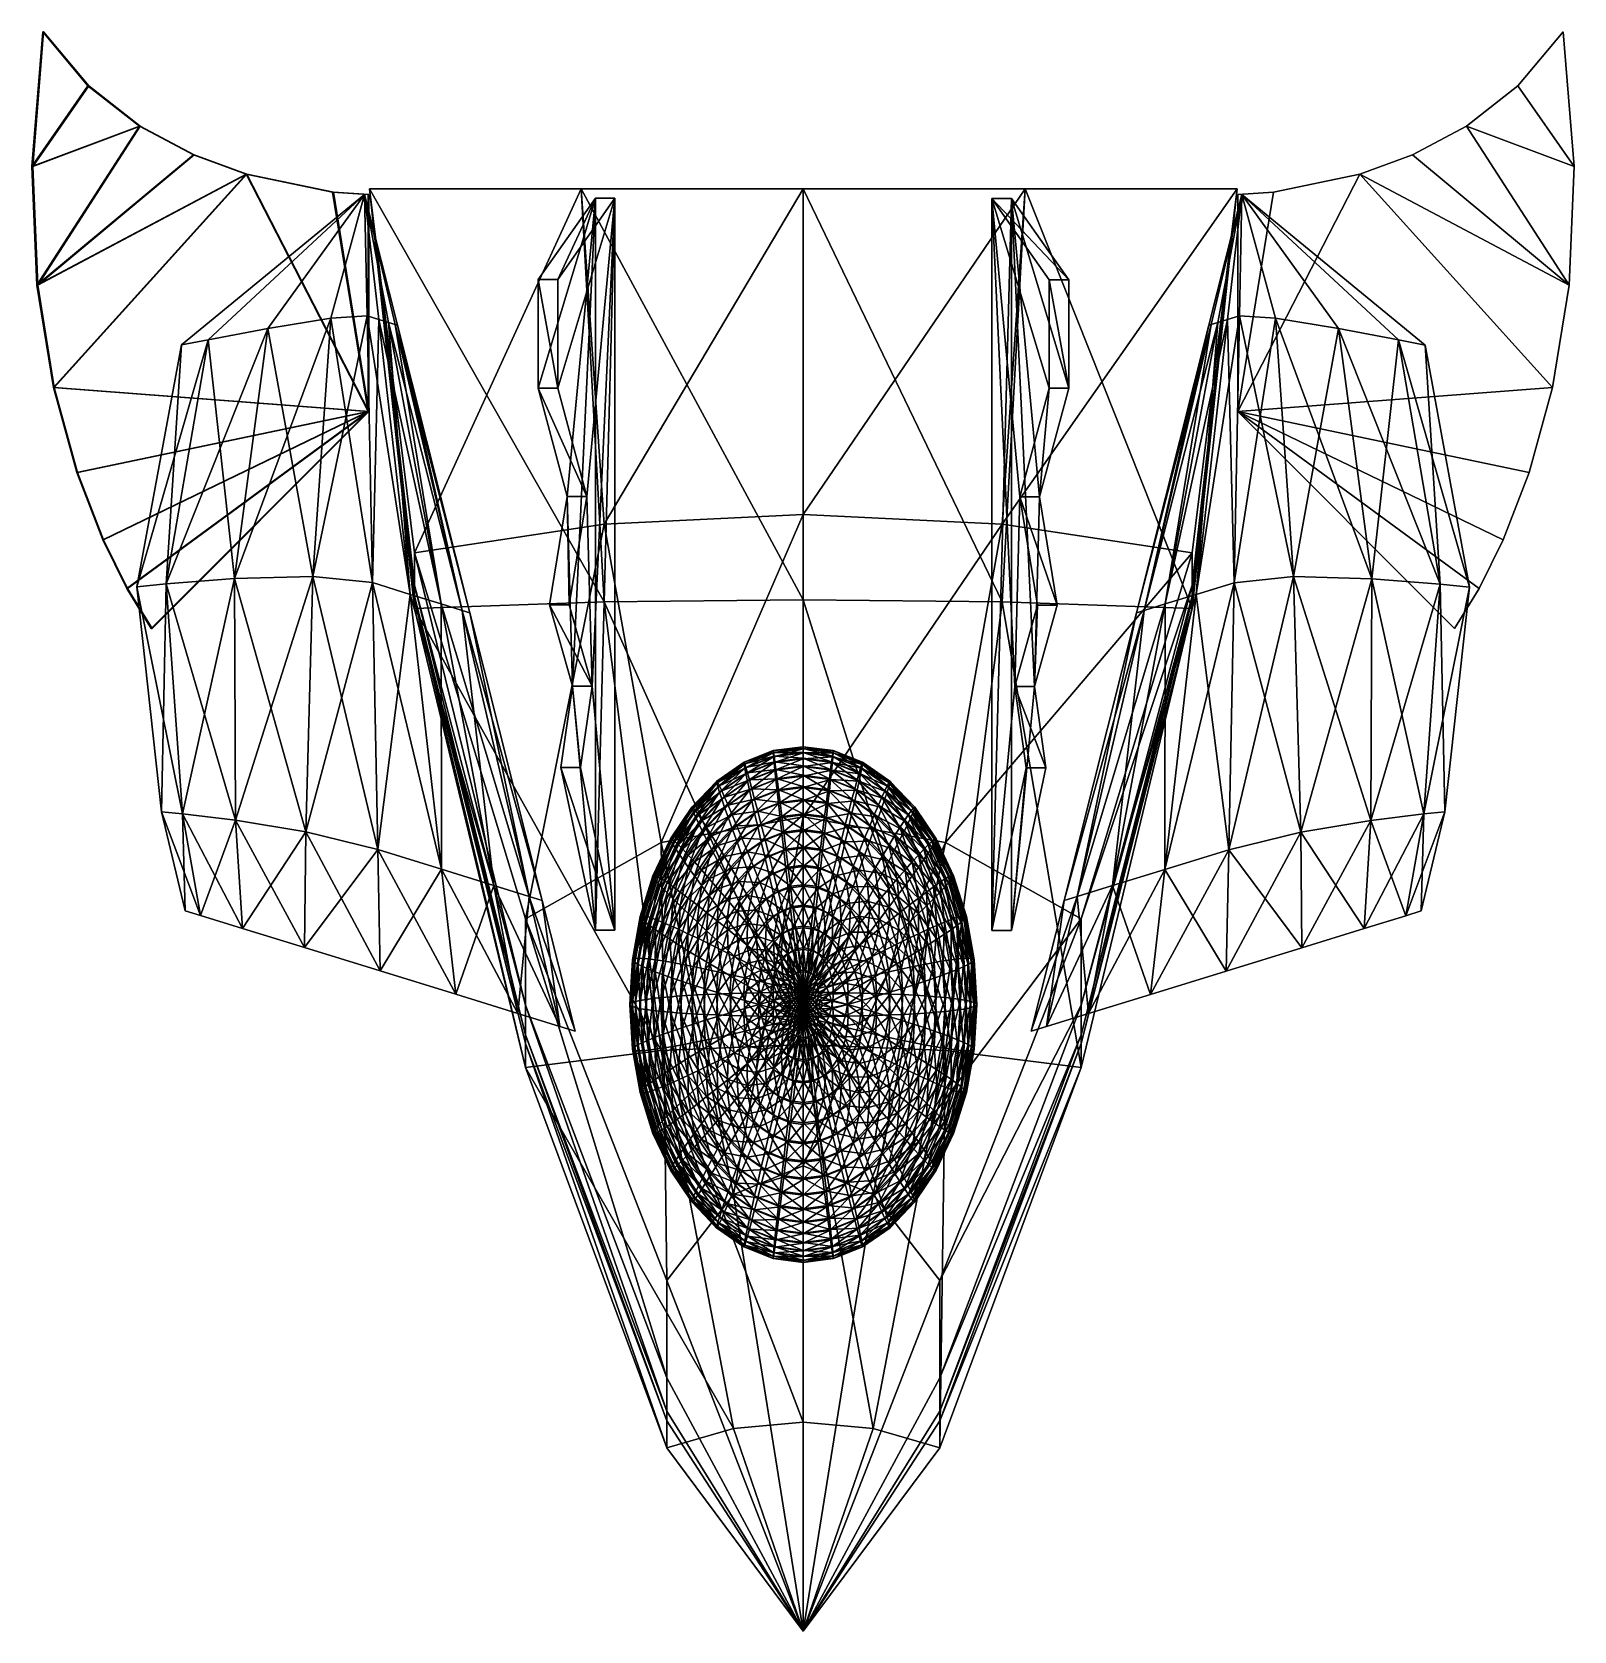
# Model space of a CAD drawing. Header units: metres. Extents: x -1.78 to 1.78, y -2.69 to 0.99.
import ezdxf

# ---------------------------------------------------------------- set-up
doc = ezdxf.new("R2010")
doc.units = ezdxf.units.M

msp = doc.modelspace()

# ---------------------------------------------------------------- linework, layer by layer
at = {"layer": 'Cockpit'}
for points in [[(-0.0695, -0.664, 0.3982), (0, -0.6548, 0.3819), (0, -0.655, 0.3995)], [(-0.0695, -0.664, 0.3982), (-0.0692, -0.6638, 0.3807), (0, -0.6548, 0.3819)], [(-0.0692, -0.6686, 0.4152), (-0.0695, -0.664, 0.3982), (0, -0.655, 0.3995)], [(-0.0692, -0.6638, 0.3807), (0, -0.6592, 0.3638), (0, -0.6548, 0.3819)], [(-0.0692, -0.6686, 0.4152), (0, -0.655, 0.3995), (0, -0.6597, 0.4164)], [(-0.0692, -0.6638, 0.3807), (-0.0684, -0.6681, 0.3626), (0, -0.6592, 0.3638)], [(-0.0684, -0.6777, 0.4314), (-0.0692, -0.6686, 0.4152), (0, -0.6597, 0.4164)], [(-0.0684, -0.6681, 0.3626), (0, -0.668, 0.3454), (0, -0.6592, 0.3638)], [(-0.0684, -0.6777, 0.4314), (0, -0.6597, 0.4164), (0, -0.6688, 0.4326)], [(0, -0.655, 0.3995), (0, -0.6548, 0.3819), (0.0692, -0.6638, 0.3807)], [(0, -0.6548, 0.3819), (0.0684, -0.6681, 0.3626), (0.0692, -0.6638, 0.3807)], [(0, -0.6548, 0.3819), (0, -0.6592, 0.3638), (0.0684, -0.6681, 0.3626)], [(0, -0.6597, 0.4164), (0, -0.655, 0.3995), (0.0695, -0.664, 0.3982)], [(0, -0.655, 0.3995), (0.0692, -0.6638, 0.3807), (0.0695, -0.664, 0.3982)], [(0, -0.6592, 0.3638), (0.0671, -0.6767, 0.3442), (0.0684, -0.6681, 0.3626)], [(0, -0.6592, 0.3638), (0, -0.668, 0.3454), (0.0671, -0.6767, 0.3442)], [(0, -0.6688, 0.4326), (0, -0.6597, 0.4164), (0.0692, -0.6686, 0.4152)], [(0, -0.6597, 0.4164), (0.0695, -0.664, 0.3982), (0.0692, -0.6686, 0.4152)], [(-0.2, -0.7346, 0.3883), (-0.1363, -0.6905, 0.3769), (-0.1368, -0.6908, 0.3945)], [(-0.2, -0.7346, 0.3883), (-0.1992, -0.7341, 0.3708), (-0.1363, -0.6905, 0.3769)], [(-0.1992, -0.739, 0.4053), (-0.2, -0.7346, 0.3883), (-0.1368, -0.6908, 0.3945)], [(-0.1992, -0.7341, 0.3708), (-0.1347, -0.6945, 0.3589), (-0.1363, -0.6905, 0.3769)], [(-0.1992, -0.739, 0.4053), (-0.1368, -0.6908, 0.3945), (-0.1363, -0.6954, 0.4114)], [(-0.1992, -0.7341, 0.3708), (-0.197, -0.7376, 0.3528), (-0.1347, -0.6945, 0.3589)], [(-0.197, -0.7472, 0.4216), (-0.1992, -0.739, 0.4053), (-0.1363, -0.6954, 0.4114)], [(-0.197, -0.7376, 0.3528), (-0.1321, -0.7026, 0.3405), (-0.1347, -0.6945, 0.3589)], [(-0.197, -0.7472, 0.4216), (-0.1363, -0.6954, 0.4114), (-0.1347, -0.7041, 0.4277)], [(-0.1368, -0.6908, 0.3945), (-0.0692, -0.6638, 0.3807), (-0.0695, -0.664, 0.3982)], [(-0.1368, -0.6908, 0.3945), (-0.1363, -0.6905, 0.3769), (-0.0692, -0.6638, 0.3807)], [(-0.1363, -0.6954, 0.4114), (-0.1368, -0.6908, 0.3945), (-0.0695, -0.664, 0.3982)], [(-0.1363, -0.6905, 0.3769), (-0.0684, -0.6681, 0.3626), (-0.0692, -0.6638, 0.3807)], [(-0.1363, -0.6954, 0.4114), (-0.0695, -0.664, 0.3982), (-0.0692, -0.6686, 0.4152)], [(-0.1363, -0.6905, 0.3769), (-0.1347, -0.6945, 0.3589), (-0.0684, -0.6681, 0.3626)], [(-0.1347, -0.7041, 0.4277), (-0.1363, -0.6954, 0.4114), (-0.0692, -0.6686, 0.4152)], [(-0.1347, -0.6945, 0.3589), (-0.0671, -0.6767, 0.3442), (-0.0684, -0.6681, 0.3626)], [(-0.1347, -0.7041, 0.4277), (-0.0692, -0.6686, 0.4152), (-0.0684, -0.6777, 0.4314)], [(-0.1347, -0.6945, 0.3589), (-0.1321, -0.7026, 0.3405), (-0.0671, -0.6767, 0.3442)], [(-0.1321, -0.717, 0.4431), (-0.1347, -0.7041, 0.4277), (-0.0684, -0.6777, 0.4314)], [(-0.1321, -0.7026, 0.3405), (-0.0653, -0.6898, 0.3255), (-0.0671, -0.6767, 0.3442)], [(-0.1321, -0.717, 0.4431), (-0.0684, -0.6777, 0.4314), (-0.0671, -0.6911, 0.4467)], [(-0.1321, -0.7026, 0.3405), (-0.1286, -0.715, 0.322), (-0.0653, -0.6898, 0.3255)], [(-0.1286, -0.734, 0.4575), (-0.1321, -0.717, 0.4431), (-0.0671, -0.6911, 0.4467)], [(-0.1286, -0.715, 0.322), (-0.063, -0.7071, 0.3068), (-0.0653, -0.6898, 0.3255)], [(-0.1286, -0.734, 0.4575), (-0.0671, -0.6911, 0.4467), (-0.0653, -0.7088, 0.461)], [(-0.0684, -0.6681, 0.3626), (-0.0671, -0.6767, 0.3442), (0, -0.668, 0.3454)], [(-0.0671, -0.6911, 0.4467), (-0.0684, -0.6777, 0.4314), (0, -0.6688, 0.4326)], [(-0.0671, -0.6767, 0.3442), (0, -0.6813, 0.3267), (0, -0.668, 0.3454)], [(-0.0671, -0.6911, 0.4467), (0, -0.6688, 0.4326), (0, -0.6824, 0.4479)], [(-0.0671, -0.6767, 0.3442), (-0.0653, -0.6898, 0.3255), (0, -0.6813, 0.3267)], [(-0.0653, -0.7088, 0.461), (-0.0671, -0.6911, 0.4467), (0, -0.6824, 0.4479)], [(-0.0653, -0.6898, 0.3255), (0, -0.6989, 0.308), (0, -0.6813, 0.3267)], [(-0.0653, -0.7088, 0.461), (0, -0.6824, 0.4479), (0, -0.7003, 0.4622)], [(-0.0653, -0.6898, 0.3255), (-0.063, -0.7071, 0.3068), (0, -0.6989, 0.308)], [(-0.063, -0.7306, 0.4742), (-0.0653, -0.7088, 0.461), (0, -0.7003, 0.4622)], [(-0.063, -0.7071, 0.3068), (0, -0.7207, 0.2893), (0, -0.6989, 0.308)], [(-0.063, -0.7306, 0.4742), (0, -0.7003, 0.4622), (0, -0.7224, 0.4754)], [(0, -0.668, 0.3454), (0.0653, -0.6898, 0.3255), (0.0671, -0.6767, 0.3442)], [(0, -0.668, 0.3454), (0, -0.6813, 0.3267), (0.0653, -0.6898, 0.3255)], [(0, -0.6688, 0.4326), (0.0692, -0.6686, 0.4152), (0.0684, -0.6777, 0.4314)], [(0, -0.6824, 0.4479), (0, -0.6688, 0.4326), (0.0684, -0.6777, 0.4314)], [(0, -0.6824, 0.4479), (0.0684, -0.6777, 0.4314), (0.0671, -0.6911, 0.4467)], [(0, -0.6813, 0.3267), (0.063, -0.7071, 0.3068), (0.0653, -0.6898, 0.3255)], [(0, -0.6813, 0.3267), (0, -0.6989, 0.308), (0.063, -0.7071, 0.3068)], [(0, -0.7003, 0.4622), (0, -0.6824, 0.4479), (0.0671, -0.6911, 0.4467)], [(0, -0.7003, 0.4622), (0.0671, -0.6911, 0.4467), (0.0653, -0.7088, 0.461)], [(0, -0.6989, 0.308), (0.0602, -0.7285, 0.2882), (0.063, -0.7071, 0.3068)], [(0, -0.6989, 0.308), (0, -0.7207, 0.2893), (0.0602, -0.7285, 0.2882)], [(0, -0.7224, 0.4754), (0, -0.7003, 0.4622), (0.0653, -0.7088, 0.461)], [(0.0653, -0.6898, 0.3255), (0.063, -0.7071, 0.3068), (0.124, -0.7314, 0.3034)], [(0.0671, -0.6767, 0.3442), (0.0653, -0.6898, 0.3255), (0.1286, -0.715, 0.322)], [(0.0653, -0.6898, 0.3255), (0.124, -0.7314, 0.3034), (0.1286, -0.715, 0.322)], [(0.0653, -0.7088, 0.461), (0.0671, -0.6911, 0.4467), (0.1321, -0.717, 0.4431)], [(0.0684, -0.6681, 0.3626), (0.0671, -0.6767, 0.3442), (0.1321, -0.7026, 0.3405)], [(0.0671, -0.6767, 0.3442), (0.1286, -0.715, 0.322), (0.1321, -0.7026, 0.3405)], [(0.0671, -0.6911, 0.4467), (0.0684, -0.6777, 0.4314), (0.1347, -0.7041, 0.4277)], [(0.0671, -0.6911, 0.4467), (0.1347, -0.7041, 0.4277), (0.1321, -0.717, 0.4431)], [(0.0692, -0.6638, 0.3807), (0.0684, -0.6681, 0.3626), (0.1347, -0.6945, 0.3589)], [(0.0684, -0.6681, 0.3626), (0.1321, -0.7026, 0.3405), (0.1347, -0.6945, 0.3589)], [(0.0684, -0.6777, 0.4314), (0.0692, -0.6686, 0.4152), (0.1363, -0.6954, 0.4114)], [(0.0684, -0.6777, 0.4314), (0.1363, -0.6954, 0.4114), (0.1347, -0.7041, 0.4277)], [(0.0695, -0.664, 0.3982), (0.0692, -0.6638, 0.3807), (0.1363, -0.6905, 0.3769)], [(0.0692, -0.6638, 0.3807), (0.1347, -0.6945, 0.3589), (0.1363, -0.6905, 0.3769)], [(0.0692, -0.6686, 0.4152), (0.0695, -0.664, 0.3982), (0.1368, -0.6908, 0.3945)], [(0.0692, -0.6686, 0.4152), (0.1368, -0.6908, 0.3945), (0.1363, -0.6954, 0.4114)], [(0.0695, -0.664, 0.3982), (0.1363, -0.6905, 0.3769), (0.1368, -0.6908, 0.3945)], [(0.1347, -0.6945, 0.3589), (0.1321, -0.7026, 0.3405), (0.1932, -0.7449, 0.3346)], [(0.1363, -0.6905, 0.3769), (0.1347, -0.6945, 0.3589), (0.197, -0.7376, 0.3528)], [(0.1347, -0.6945, 0.3589), (0.1932, -0.7449, 0.3346), (0.197, -0.7376, 0.3528)], [(0.1347, -0.7041, 0.4277), (0.1363, -0.6954, 0.4114), (0.1992, -0.739, 0.4053)], [(0.1368, -0.6908, 0.3945), (0.1363, -0.6905, 0.3769), (0.1992, -0.7341, 0.3708)], [(0.1363, -0.6905, 0.3769), (0.197, -0.7376, 0.3528), (0.1992, -0.7341, 0.3708)], [(0.1363, -0.6954, 0.4114), (0.1368, -0.6908, 0.3945), (0.2, -0.7346, 0.3883)], [(0.1363, -0.6954, 0.4114), (0.2, -0.7346, 0.3883), (0.1992, -0.739, 0.4053)], [(0.1368, -0.6908, 0.3945), (0.1992, -0.7341, 0.3708), (0.2, -0.7346, 0.3883)], [(-0.2571, -0.794, 0.38), (-0.1992, -0.7341, 0.3708), (-0.2, -0.7346, 0.3883)], [(-0.2571, -0.794, 0.38), (-0.2561, -0.7933, 0.3625), (-0.1992, -0.7341, 0.3708)], [(-0.2561, -0.7981, 0.397), (-0.2571, -0.794, 0.38), (-0.2, -0.7346, 0.3883)], [(-0.2561, -0.7933, 0.3625), (-0.197, -0.7376, 0.3528), (-0.1992, -0.7341, 0.3708)], [(-0.2561, -0.7981, 0.397), (-0.2, -0.7346, 0.3883), (-0.1992, -0.739, 0.4053)], [(-0.197, -0.7376, 0.3528), (-0.1932, -0.7449, 0.3346), (-0.1321, -0.7026, 0.3405)], [(-0.1932, -0.7593, 0.4371), (-0.197, -0.7472, 0.4216), (-0.1347, -0.7041, 0.4277)], [(-0.1932, -0.7449, 0.3346), (-0.1286, -0.715, 0.322), (-0.1321, -0.7026, 0.3405)], [(-0.1932, -0.7593, 0.4371), (-0.1347, -0.7041, 0.4277), (-0.1321, -0.717, 0.4431)], [(-0.1932, -0.7449, 0.3346), (-0.1879, -0.7561, 0.3162), (-0.1286, -0.715, 0.322)], [(-0.1879, -0.7751, 0.4517), (-0.1932, -0.7593, 0.4371), (-0.1321, -0.717, 0.4431)], [(-0.1879, -0.7561, 0.3162), (-0.124, -0.7314, 0.3034), (-0.1286, -0.715, 0.322)], [(-0.1879, -0.7751, 0.4517), (-0.1321, -0.717, 0.4431), (-0.1286, -0.734, 0.4575)], [(-0.1879, -0.7561, 0.3162), (-0.1813, -0.771, 0.2978), (-0.124, -0.7314, 0.3034)], [(-0.1813, -0.7945, 0.4652), (-0.1879, -0.7751, 0.4517), (-0.1286, -0.734, 0.4575)], [(-0.1813, -0.771, 0.2978), (-0.1185, -0.7517, 0.2849), (-0.124, -0.7314, 0.3034)], [(-0.1813, -0.7945, 0.4652), (-0.1286, -0.734, 0.4575), (-0.124, -0.7549, 0.4708)], [(-0.1286, -0.715, 0.322), (-0.124, -0.7314, 0.3034), (-0.063, -0.7071, 0.3068)], [(-0.124, -0.7549, 0.4708), (-0.1286, -0.734, 0.4575), (-0.0653, -0.7088, 0.461)], [(-0.124, -0.7314, 0.3034), (-0.0602, -0.7285, 0.2882), (-0.063, -0.7071, 0.3068)], [(-0.124, -0.7549, 0.4708), (-0.0653, -0.7088, 0.461), (-0.063, -0.7306, 0.4742)], [(-0.124, -0.7314, 0.3034), (-0.1185, -0.7517, 0.2849), (-0.0602, -0.7285, 0.2882)], [(-0.1185, -0.7795, 0.483), (-0.124, -0.7549, 0.4708), (-0.063, -0.7306, 0.4742)], [(-0.1185, -0.7517, 0.2849), (-0.0569, -0.7539, 0.2698), (-0.0602, -0.7285, 0.2882)], [(-0.1185, -0.7795, 0.483), (-0.063, -0.7306, 0.4742), (-0.0602, -0.7563, 0.4862)], [(-0.063, -0.7071, 0.3068), (-0.0602, -0.7285, 0.2882), (0, -0.7207, 0.2893)], [(-0.0602, -0.7563, 0.4862), (-0.063, -0.7306, 0.4742), (0, -0.7224, 0.4754)], [(-0.0602, -0.7285, 0.2882), (0, -0.7465, 0.2708), (0, -0.7207, 0.2893)], [(-0.0602, -0.7563, 0.4862), (0, -0.7224, 0.4754), (0, -0.7485, 0.4873)], [(-0.0602, -0.7285, 0.2882), (-0.0569, -0.7539, 0.2698), (0, -0.7465, 0.2708)], [(0, -0.7224, 0.4754), (0.0653, -0.7088, 0.461), (0.063, -0.7306, 0.4742)], [(0, -0.7207, 0.2893), (0.0569, -0.7539, 0.2698), (0.0602, -0.7285, 0.2882)], [(0, -0.7207, 0.2893), (0, -0.7465, 0.2708), (0.0569, -0.7539, 0.2698)], [(0, -0.7485, 0.4873), (0, -0.7224, 0.4754), (0.063, -0.7306, 0.4742)], [(0, -0.7485, 0.4873), (0.063, -0.7306, 0.4742), (0.0602, -0.7563, 0.4862)], [(0.0602, -0.7285, 0.2882), (0.0569, -0.7539, 0.2698), (0.1121, -0.7758, 0.2667)], [(0.063, -0.7071, 0.3068), (0.0602, -0.7285, 0.2882), (0.1185, -0.7517, 0.2849)], [(0.0602, -0.7285, 0.2882), (0.1121, -0.7758, 0.2667), (0.1185, -0.7517, 0.2849)], [(0.0602, -0.7563, 0.4862), (0.063, -0.7306, 0.4742), (0.124, -0.7549, 0.4708)], [(0.063, -0.7071, 0.3068), (0.1185, -0.7517, 0.2849), (0.124, -0.7314, 0.3034)], [(0.063, -0.7306, 0.4742), (0.0653, -0.7088, 0.461), (0.1286, -0.734, 0.4575)], [(0.063, -0.7306, 0.4742), (0.1286, -0.734, 0.4575), (0.124, -0.7549, 0.4708)], [(0.0653, -0.7088, 0.461), (0.1321, -0.717, 0.4431), (0.1286, -0.734, 0.4575)], [(0.124, -0.7314, 0.3034), (0.1185, -0.7517, 0.2849), (0.1732, -0.7896, 0.2796)], [(0.1286, -0.715, 0.322), (0.124, -0.7314, 0.3034), (0.1813, -0.771, 0.2978)], [(0.124, -0.7314, 0.3034), (0.1732, -0.7896, 0.2796), (0.1813, -0.771, 0.2978)], [(0.124, -0.7549, 0.4708), (0.1286, -0.734, 0.4575), (0.1879, -0.7751, 0.4517)], [(0.1321, -0.7026, 0.3405), (0.1286, -0.715, 0.322), (0.1879, -0.7561, 0.3162)], [(0.1286, -0.715, 0.322), (0.1813, -0.771, 0.2978), (0.1879, -0.7561, 0.3162)], [(0.1286, -0.734, 0.4575), (0.1321, -0.717, 0.4431), (0.1932, -0.7593, 0.4371)], [(0.1286, -0.734, 0.4575), (0.1932, -0.7593, 0.4371), (0.1879, -0.7751, 0.4517)], [(0.1321, -0.7026, 0.3405), (0.1879, -0.7561, 0.3162), (0.1932, -0.7449, 0.3346)], [(0.1321, -0.717, 0.4431), (0.1347, -0.7041, 0.4277), (0.197, -0.7472, 0.4216)], [(0.1321, -0.717, 0.4431), (0.197, -0.7472, 0.4216), (0.1932, -0.7593, 0.4371)], [(0.1347, -0.7041, 0.4277), (0.1992, -0.739, 0.4053), (0.197, -0.7472, 0.4216)], [(0.1992, -0.7341, 0.3708), (0.197, -0.7376, 0.3528), (0.2532, -0.7961, 0.3446)], [(0.2, -0.7346, 0.3883), (0.1992, -0.7341, 0.3708), (0.2561, -0.7933, 0.3625)], [(0.1992, -0.7341, 0.3708), (0.2532, -0.7961, 0.3446), (0.2561, -0.7933, 0.3625)], [(0.1992, -0.739, 0.4053), (0.2, -0.7346, 0.3883), (0.2571, -0.794, 0.38)], [(0.2, -0.7346, 0.3883), (0.2561, -0.7933, 0.3625), (0.2571, -0.794, 0.38)], [(-0.2561, -0.7933, 0.3625), (-0.2532, -0.7961, 0.3446), (-0.197, -0.7376, 0.3528)], [(-0.2532, -0.8057, 0.4134), (-0.2561, -0.7981, 0.397), (-0.1992, -0.739, 0.4053)], [(-0.2532, -0.7961, 0.3446), (-0.1932, -0.7449, 0.3346), (-0.197, -0.7376, 0.3528)], [(-0.2532, -0.8057, 0.4134), (-0.1992, -0.739, 0.4053), (-0.197, -0.7472, 0.4216)], [(-0.2532, -0.7961, 0.3446), (-0.2484, -0.8023, 0.3265), (-0.1932, -0.7449, 0.3346)], [(-0.2484, -0.8167, 0.429), (-0.2532, -0.8057, 0.4134), (-0.197, -0.7472, 0.4216)], [(-0.2484, -0.8023, 0.3265), (-0.1879, -0.7561, 0.3162), (-0.1932, -0.7449, 0.3346)], [(-0.2484, -0.8167, 0.429), (-0.197, -0.7472, 0.4216), (-0.1932, -0.7593, 0.4371)], [(-0.2484, -0.8023, 0.3265), (-0.2416, -0.8119, 0.3084), (-0.1879, -0.7561, 0.3162)], [(-0.2416, -0.8309, 0.4438), (-0.2484, -0.8167, 0.429), (-0.1932, -0.7593, 0.4371)], [(-0.2416, -0.8119, 0.3084), (-0.1813, -0.771, 0.2978), (-0.1879, -0.7561, 0.3162)], [(-0.2416, -0.8309, 0.4438), (-0.1932, -0.7593, 0.4371), (-0.1879, -0.7751, 0.4517)], [(-0.2416, -0.8119, 0.3084), (-0.233, -0.8249, 0.2903), (-0.1813, -0.771, 0.2978)], [(-0.233, -0.8249, 0.2903), (-0.1732, -0.7896, 0.2796), (-0.1813, -0.771, 0.2978)], [(-0.1813, -0.771, 0.2978), (-0.1732, -0.7896, 0.2796), (-0.1185, -0.7517, 0.2849)], [(-0.1732, -0.8174, 0.4777), (-0.1813, -0.7945, 0.4652), (-0.124, -0.7549, 0.4708)], [(-0.1732, -0.7896, 0.2796), (-0.1121, -0.7758, 0.2667), (-0.1185, -0.7517, 0.2849)], [(-0.1732, -0.8174, 0.4777), (-0.124, -0.7549, 0.4708), (-0.1185, -0.7795, 0.483)], [(-0.1185, -0.7517, 0.2849), (-0.1121, -0.7758, 0.2667), (-0.0569, -0.7539, 0.2698)], [(-0.1121, -0.8077, 0.4939), (-0.1185, -0.7795, 0.483), (-0.0602, -0.7563, 0.4862)], [(-0.1121, -0.7758, 0.2667), (-0.0532, -0.783, 0.2517), (-0.0569, -0.7539, 0.2698)], [(-0.1121, -0.8077, 0.4939), (-0.0602, -0.7563, 0.4862), (-0.0569, -0.7858, 0.497)], [(-0.0569, -0.7858, 0.497), (-0.0602, -0.7563, 0.4862), (0, -0.7485, 0.4873)], [(-0.0569, -0.7539, 0.2698), (0, -0.7761, 0.2527), (0, -0.7465, 0.2708)], [(-0.0569, -0.7858, 0.497), (0, -0.7485, 0.4873), (0, -0.7784, 0.498)], [(-0.0569, -0.7539, 0.2698), (-0.0532, -0.783, 0.2517), (0, -0.7761, 0.2527)], [(0, -0.7465, 0.2708), (0.0532, -0.783, 0.2517), (0.0569, -0.7539, 0.2698)], [(0, -0.7465, 0.2708), (0, -0.7761, 0.2527), (0.0532, -0.783, 0.2517)], [(0, -0.7784, 0.498), (0, -0.7485, 0.4873), (0.0602, -0.7563, 0.4862)], [(0, -0.7784, 0.498), (0.0602, -0.7563, 0.4862), (0.0569, -0.7858, 0.497)], [(0.0569, -0.7539, 0.2698), (0.0532, -0.783, 0.2517), (0.1048, -0.8035, 0.2488)], [(0.0569, -0.7539, 0.2698), (0.1048, -0.8035, 0.2488), (0.1121, -0.7758, 0.2667)], [(0.0569, -0.7858, 0.497), (0.0602, -0.7563, 0.4862), (0.1185, -0.7795, 0.483)], [(0.0602, -0.7563, 0.4862), (0.124, -0.7549, 0.4708), (0.1185, -0.7795, 0.483)], [(0.1185, -0.7517, 0.2849), (0.1121, -0.7758, 0.2667), (0.1638, -0.8117, 0.2616)], [(0.1185, -0.7517, 0.2849), (0.1638, -0.8117, 0.2616), (0.1732, -0.7896, 0.2796)], [(0.1185, -0.7795, 0.483), (0.124, -0.7549, 0.4708), (0.1813, -0.7945, 0.4652)], [(0.124, -0.7549, 0.4708), (0.1879, -0.7751, 0.4517), (0.1813, -0.7945, 0.4652)], [(0.1813, -0.771, 0.2978), (0.1732, -0.7896, 0.2796), (0.2227, -0.841, 0.2724)], [(0.1879, -0.7561, 0.3162), (0.1813, -0.771, 0.2978), (0.233, -0.8249, 0.2903)], [(0.1813, -0.771, 0.2978), (0.2227, -0.841, 0.2724), (0.233, -0.8249, 0.2903)], [(0.1932, -0.7449, 0.3346), (0.1879, -0.7561, 0.3162), (0.2416, -0.8119, 0.3084)], [(0.1879, -0.7561, 0.3162), (0.233, -0.8249, 0.2903), (0.2416, -0.8119, 0.3084)], [(0.1879, -0.7751, 0.4517), (0.1932, -0.7593, 0.4371), (0.2484, -0.8167, 0.429)], [(0.197, -0.7376, 0.3528), (0.1932, -0.7449, 0.3346), (0.2484, -0.8023, 0.3265)], [(0.1932, -0.7449, 0.3346), (0.2416, -0.8119, 0.3084), (0.2484, -0.8023, 0.3265)], [(0.1932, -0.7593, 0.4371), (0.197, -0.7472, 0.4216), (0.2532, -0.8057, 0.4134)], [(0.1932, -0.7593, 0.4371), (0.2532, -0.8057, 0.4134), (0.2484, -0.8167, 0.429)], [(0.197, -0.7376, 0.3528), (0.2484, -0.8023, 0.3265), (0.2532, -0.7961, 0.3446)], [(0.197, -0.7472, 0.4216), (0.1992, -0.739, 0.4053), (0.2561, -0.7981, 0.397)], [(0.197, -0.7472, 0.4216), (0.2561, -0.7981, 0.397), (0.2532, -0.8057, 0.4134)], [(0.1992, -0.739, 0.4053), (0.2571, -0.794, 0.38), (0.2561, -0.7981, 0.397)], [(-0.3064, -0.8672, 0.3697), (-0.2561, -0.7933, 0.3625), (-0.2571, -0.794, 0.38)], [(-0.3064, -0.8672, 0.3697), (-0.3053, -0.8662, 0.3522), (-0.2561, -0.7933, 0.3625)], [(-0.3053, -0.8711, 0.3867), (-0.3064, -0.8672, 0.3697), (-0.2571, -0.794, 0.38)], [(-0.3053, -0.8662, 0.3522), (-0.2532, -0.7961, 0.3446), (-0.2561, -0.7933, 0.3625)], [(-0.3053, -0.8711, 0.3867), (-0.2571, -0.794, 0.38), (-0.2561, -0.7981, 0.397)], [(-0.3053, -0.8662, 0.3522), (-0.3018, -0.8682, 0.3345), (-0.2532, -0.7961, 0.3446)], [(-0.3018, -0.8778, 0.4033), (-0.3053, -0.8711, 0.3867), (-0.2561, -0.7981, 0.397)], [(-0.3018, -0.8682, 0.3345), (-0.2484, -0.8023, 0.3265), (-0.2532, -0.7961, 0.3446)], [(-0.3018, -0.8778, 0.4033), (-0.2561, -0.7981, 0.397), (-0.2532, -0.8057, 0.4134)], [(-0.3018, -0.8682, 0.3345), (-0.296, -0.873, 0.3166), (-0.2484, -0.8023, 0.3265)], [(-0.296, -0.8874, 0.4191), (-0.3018, -0.8778, 0.4033), (-0.2532, -0.8057, 0.4134)], [(-0.296, -0.873, 0.3166), (-0.2416, -0.8119, 0.3084), (-0.2484, -0.8023, 0.3265)], [(-0.296, -0.8874, 0.4191), (-0.2532, -0.8057, 0.4134), (-0.2484, -0.8167, 0.429)], [(-0.233, -0.8484, 0.4577), (-0.2416, -0.8309, 0.4438), (-0.1879, -0.7751, 0.4517)], [(-0.233, -0.8484, 0.4577), (-0.1879, -0.7751, 0.4517), (-0.1813, -0.7945, 0.4652)], [(-0.233, -0.8249, 0.2903), (-0.2227, -0.841, 0.2724), (-0.1732, -0.7896, 0.2796)], [(-0.2227, -0.8689, 0.4704), (-0.233, -0.8484, 0.4577), (-0.1813, -0.7945, 0.4652)], [(-0.2227, -0.841, 0.2724), (-0.1638, -0.8117, 0.2616), (-0.1732, -0.7896, 0.2796)], [(-0.2227, -0.8689, 0.4704), (-0.1813, -0.7945, 0.4652), (-0.1732, -0.8174, 0.4777)], [(-0.1732, -0.7896, 0.2796), (-0.1638, -0.8117, 0.2616), (-0.1121, -0.7758, 0.2667)], [(-0.1638, -0.8436, 0.4888), (-0.1732, -0.8174, 0.4777), (-0.1185, -0.7795, 0.483)], [(-0.1638, -0.8117, 0.2616), (-0.1048, -0.8035, 0.2488), (-0.1121, -0.7758, 0.2667)], [(-0.1638, -0.8436, 0.4888), (-0.1185, -0.7795, 0.483), (-0.1121, -0.8077, 0.4939)], [(-0.1638, -0.8117, 0.2616), (-0.1532, -0.8371, 0.2441), (-0.1048, -0.8035, 0.2488)], [(-0.1532, -0.8728, 0.4987), (-0.1638, -0.8436, 0.4888), (-0.1121, -0.8077, 0.4939)], [(-0.1532, -0.8371, 0.2441), (-0.0967, -0.8347, 0.2314), (-0.1048, -0.8035, 0.2488)], [(-0.1532, -0.8728, 0.4987), (-0.1121, -0.8077, 0.4939), (-0.1048, -0.8393, 0.5034)], [(-0.1121, -0.7758, 0.2667), (-0.1048, -0.8035, 0.2488), (-0.0532, -0.783, 0.2517)], [(-0.1048, -0.8393, 0.5034), (-0.1121, -0.8077, 0.4939), (-0.0569, -0.7858, 0.497)], [(-0.1048, -0.8035, 0.2488), (-0.0491, -0.8157, 0.2341), (-0.0532, -0.783, 0.2517)], [(-0.1048, -0.8393, 0.5034), (-0.0569, -0.7858, 0.497), (-0.0532, -0.8188, 0.5063)], [(-0.1048, -0.8035, 0.2488), (-0.0967, -0.8347, 0.2314), (-0.0491, -0.8157, 0.2341)], [(-0.0532, -0.8188, 0.5063), (-0.0569, -0.7858, 0.497), (0, -0.7784, 0.498)], [(-0.0532, -0.783, 0.2517), (0, -0.8093, 0.235), (0, -0.7761, 0.2527)], [(-0.0532, -0.8188, 0.5063), (0, -0.7784, 0.498), (0, -0.8119, 0.5073)], [(-0.0532, -0.783, 0.2517), (-0.0491, -0.8157, 0.2341), (0, -0.8093, 0.235)], [(-0.0491, -0.8157, 0.2341), (0, -0.8459, 0.218), (0, -0.8093, 0.235)], [(0, -0.7761, 0.2527), (0.0491, -0.8157, 0.2341), (0.0532, -0.783, 0.2517)], [(0, -0.7761, 0.2527), (0, -0.8093, 0.235), (0.0491, -0.8157, 0.2341)], [(0, -0.8119, 0.5073), (0, -0.7784, 0.498), (0.0569, -0.7858, 0.497)], [(0, -0.8119, 0.5073), (0.0569, -0.7858, 0.497), (0.0532, -0.8188, 0.5063)], [(0, -0.8093, 0.235), (0.0446, -0.8517, 0.2171), (0.0491, -0.8157, 0.2341)], [(0, -0.8093, 0.235), (0, -0.8459, 0.218), (0.0446, -0.8517, 0.2171)], [(0.0532, -0.783, 0.2517), (0.0491, -0.8157, 0.2341), (0.0967, -0.8347, 0.2314)], [(0.0532, -0.783, 0.2517), (0.0967, -0.8347, 0.2314), (0.1048, -0.8035, 0.2488)], [(0.0532, -0.8188, 0.5063), (0.0569, -0.7858, 0.497), (0.1121, -0.8077, 0.4939)], [(0.0532, -0.8188, 0.5063), (0.1121, -0.8077, 0.4939), (0.1048, -0.8393, 0.5034)], [(0.0569, -0.7858, 0.497), (0.1185, -0.7795, 0.483), (0.1121, -0.8077, 0.4939)], [(0.1048, -0.8035, 0.2488), (0.0967, -0.8347, 0.2314), (0.1414, -0.8656, 0.2271)], [(0.1121, -0.7758, 0.2667), (0.1048, -0.8035, 0.2488), (0.1532, -0.8371, 0.2441)], [(0.1048, -0.8035, 0.2488), (0.1414, -0.8656, 0.2271), (0.1532, -0.8371, 0.2441)], [(0.1048, -0.8393, 0.5034), (0.1121, -0.8077, 0.4939), (0.1638, -0.8436, 0.4888)], [(0.1121, -0.7758, 0.2667), (0.1532, -0.8371, 0.2441), (0.1638, -0.8117, 0.2616)], [(0.1121, -0.8077, 0.4939), (0.1185, -0.7795, 0.483), (0.1732, -0.8174, 0.4777)], [(0.1121, -0.8077, 0.4939), (0.1732, -0.8174, 0.4777), (0.1638, -0.8436, 0.4888)], [(0.1185, -0.7795, 0.483), (0.1813, -0.7945, 0.4652), (0.1732, -0.8174, 0.4777)], [(0.1732, -0.7896, 0.2796), (0.1638, -0.8117, 0.2616), (0.2106, -0.8603, 0.2548)], [(0.1732, -0.7896, 0.2796), (0.2106, -0.8603, 0.2548), (0.2227, -0.841, 0.2724)], [(0.1732, -0.8174, 0.4777), (0.1813, -0.7945, 0.4652), (0.233, -0.8484, 0.4577)], [(0.1813, -0.7945, 0.4652), (0.1879, -0.7751, 0.4517), (0.2416, -0.8309, 0.4438)], [(0.1813, -0.7945, 0.4652), (0.2416, -0.8309, 0.4438), (0.233, -0.8484, 0.4577)], [(0.1879, -0.7751, 0.4517), (0.2484, -0.8167, 0.429), (0.2416, -0.8309, 0.4438)], [(0.2484, -0.8023, 0.3265), (0.2416, -0.8119, 0.3084), (0.2879, -0.8807, 0.2987)], [(0.2532, -0.7961, 0.3446), (0.2484, -0.8023, 0.3265), (0.296, -0.873, 0.3166)], [(0.2484, -0.8023, 0.3265), (0.2879, -0.8807, 0.2987), (0.296, -0.873, 0.3166)], [(0.2484, -0.8167, 0.429), (0.2532, -0.8057, 0.4134), (0.3018, -0.8778, 0.4033)], [(0.2561, -0.7933, 0.3625), (0.2532, -0.7961, 0.3446), (0.3018, -0.8682, 0.3345)], [(0.2532, -0.7961, 0.3446), (0.296, -0.873, 0.3166), (0.3018, -0.8682, 0.3345)], [(0.2532, -0.8057, 0.4134), (0.2561, -0.7981, 0.397), (0.3053, -0.8711, 0.3867)], [(0.2532, -0.8057, 0.4134), (0.3053, -0.8711, 0.3867), (0.3018, -0.8778, 0.4033)], [(0.2571, -0.794, 0.38), (0.2561, -0.7933, 0.3625), (0.3053, -0.8662, 0.3522)], [(0.2561, -0.7933, 0.3625), (0.3018, -0.8682, 0.3345), (0.3053, -0.8662, 0.3522)], [(0.2561, -0.7981, 0.397), (0.2571, -0.794, 0.38), (0.3064, -0.8672, 0.3697)], [(0.2561, -0.7981, 0.397), (0.3064, -0.8672, 0.3697), (0.3053, -0.8711, 0.3867)], [(0.2571, -0.794, 0.38), (0.3053, -0.8662, 0.3522), (0.3064, -0.8672, 0.3697)], [(-0.296, -0.873, 0.3166), (-0.2879, -0.8807, 0.2987), (-0.2416, -0.8119, 0.3084)], [(-0.2879, -0.8998, 0.4342), (-0.296, -0.8874, 0.4191), (-0.2484, -0.8167, 0.429)], [(-0.2879, -0.8807, 0.2987), (-0.233, -0.8249, 0.2903), (-0.2416, -0.8119, 0.3084)], [(-0.2879, -0.8998, 0.4342), (-0.2484, -0.8167, 0.429), (-0.2416, -0.8309, 0.4438)], [(-0.2879, -0.8807, 0.2987), (-0.2777, -0.8912, 0.2809), (-0.233, -0.8249, 0.2903)], [(-0.2777, -0.9148, 0.4483), (-0.2879, -0.8998, 0.4342), (-0.2416, -0.8309, 0.4438)], [(-0.2777, -0.8912, 0.2809), (-0.2227, -0.841, 0.2724), (-0.233, -0.8249, 0.2903)], [(-0.2777, -0.9148, 0.4483), (-0.2416, -0.8309, 0.4438), (-0.233, -0.8484, 0.4577)], [(-0.2777, -0.8912, 0.2809), (-0.2654, -0.9045, 0.2635), (-0.2227, -0.841, 0.2724)], [(-0.2654, -0.9045, 0.2635), (-0.2106, -0.8603, 0.2548), (-0.2227, -0.841, 0.2724)], [(-0.2227, -0.841, 0.2724), (-0.2106, -0.8603, 0.2548), (-0.1638, -0.8117, 0.2616)], [(-0.2106, -0.8923, 0.482), (-0.2227, -0.8689, 0.4704), (-0.1732, -0.8174, 0.4777)], [(-0.2106, -0.8603, 0.2548), (-0.1532, -0.8371, 0.2441), (-0.1638, -0.8117, 0.2616)], [(-0.2106, -0.8923, 0.482), (-0.1732, -0.8174, 0.4777), (-0.1638, -0.8436, 0.4888)], [(-0.2106, -0.8603, 0.2548), (-0.197, -0.8826, 0.2377), (-0.1532, -0.8371, 0.2441)], [(-0.197, -0.9184, 0.4923), (-0.2106, -0.8923, 0.482), (-0.1638, -0.8436, 0.4888)], [(-0.197, -0.8826, 0.2377), (-0.1414, -0.8656, 0.2271), (-0.1532, -0.8371, 0.2441)], [(-0.197, -0.9184, 0.4923), (-0.1638, -0.8436, 0.4888), (-0.1532, -0.8728, 0.4987)], [(-0.1532, -0.8371, 0.2441), (-0.1414, -0.8656, 0.2271), (-0.0967, -0.8347, 0.2314)], [(-0.1414, -0.905, 0.5072), (-0.1532, -0.8728, 0.4987), (-0.1048, -0.8393, 0.5034)], [(-0.1414, -0.8656, 0.2271), (-0.0879, -0.8689, 0.2147), (-0.0967, -0.8347, 0.2314)], [(-0.1414, -0.905, 0.5072), (-0.1048, -0.8393, 0.5034), (-0.0967, -0.874, 0.5115)], [(-0.0967, -0.874, 0.5115), (-0.1048, -0.8393, 0.5034), (-0.0532, -0.8188, 0.5063)], [(-0.0967, -0.8347, 0.2314), (-0.0446, -0.8517, 0.2171), (-0.0491, -0.8157, 0.2341)], [(-0.0967, -0.874, 0.5115), (-0.0532, -0.8188, 0.5063), (-0.0491, -0.8551, 0.5142)], [(-0.0967, -0.8347, 0.2314), (-0.0879, -0.8689, 0.2147), (-0.0446, -0.8517, 0.2171)], [(-0.0491, -0.8551, 0.5142), (-0.0532, -0.8188, 0.5063), (0, -0.8119, 0.5073)], [(-0.0491, -0.8551, 0.5142), (0, -0.8119, 0.5073), (0, -0.8487, 0.5151)], [(-0.0491, -0.8157, 0.2341), (-0.0446, -0.8517, 0.2171), (0, -0.8459, 0.218)], [(-0.0446, -0.8517, 0.2171), (0, -0.8855, 0.2017), (0, -0.8459, 0.218)], [(0, -0.8487, 0.5151), (0, -0.8119, 0.5073), (0.0532, -0.8188, 0.5063)], [(0, -0.8487, 0.5151), (0.0532, -0.8188, 0.5063), (0.0491, -0.8551, 0.5142)], [(0, -0.8459, 0.218), (0.0398, -0.8907, 0.2009), (0.0446, -0.8517, 0.2171)], [(0, -0.8459, 0.218), (0, -0.8855, 0.2017), (0.0398, -0.8907, 0.2009)], [(0.0491, -0.8157, 0.2341), (0.0446, -0.8517, 0.2171), (0.0879, -0.8689, 0.2147)], [(0.0491, -0.8157, 0.2341), (0.0879, -0.8689, 0.2147), (0.0967, -0.8347, 0.2314)], [(0.0491, -0.8551, 0.5142), (0.0532, -0.8188, 0.5063), (0.1048, -0.8393, 0.5034)], [(0.0491, -0.8551, 0.5142), (0.1048, -0.8393, 0.5034), (0.0967, -0.874, 0.5115)], [(0.0967, -0.8347, 0.2314), (0.0879, -0.8689, 0.2147), (0.1286, -0.8971, 0.2108)], [(0.0967, -0.8347, 0.2314), (0.1286, -0.8971, 0.2108), (0.1414, -0.8656, 0.2271)], [(0.0967, -0.874, 0.5115), (0.1048, -0.8393, 0.5034), (0.1532, -0.8728, 0.4987)], [(0.1048, -0.8393, 0.5034), (0.1638, -0.8436, 0.4888), (0.1532, -0.8728, 0.4987)], [(0.1532, -0.8371, 0.2441), (0.1414, -0.8656, 0.2271), (0.1818, -0.9076, 0.2212)], [(0.1638, -0.8117, 0.2616), (0.1532, -0.8371, 0.2441), (0.197, -0.8826, 0.2377)], [(0.1532, -0.8371, 0.2441), (0.1818, -0.9076, 0.2212), (0.197, -0.8826, 0.2377)], [(0.1532, -0.8728, 0.4987), (0.1638, -0.8436, 0.4888), (0.2106, -0.8923, 0.482)], [(0.1638, -0.8117, 0.2616), (0.197, -0.8826, 0.2377), (0.2106, -0.8603, 0.2548)], [(0.1638, -0.8436, 0.4888), (0.1732, -0.8174, 0.4777), (0.2227, -0.8689, 0.4704)], [(0.1638, -0.8436, 0.4888), (0.2227, -0.8689, 0.4704), (0.2106, -0.8923, 0.482)], [(0.1732, -0.8174, 0.4777), (0.233, -0.8484, 0.4577), (0.2227, -0.8689, 0.4704)], [(0.2227, -0.841, 0.2724), (0.2106, -0.8603, 0.2548), (0.251, -0.9203, 0.2464)], [(0.233, -0.8249, 0.2903), (0.2227, -0.841, 0.2724), (0.2654, -0.9045, 0.2635)], [(0.2227, -0.841, 0.2724), (0.251, -0.9203, 0.2464), (0.2654, -0.9045, 0.2635)], [(0.2416, -0.8119, 0.3084), (0.233, -0.8249, 0.2903), (0.2777, -0.8912, 0.2809)], [(0.233, -0.8249, 0.2903), (0.2654, -0.9045, 0.2635), (0.2777, -0.8912, 0.2809)], [(0.233, -0.8484, 0.4577), (0.2416, -0.8309, 0.4438), (0.2879, -0.8998, 0.4342)], [(0.2416, -0.8119, 0.3084), (0.2777, -0.8912, 0.2809), (0.2879, -0.8807, 0.2987)], [(0.2416, -0.8309, 0.4438), (0.2484, -0.8167, 0.429), (0.296, -0.8874, 0.4191)], [(0.2416, -0.8309, 0.4438), (0.296, -0.8874, 0.4191), (0.2879, -0.8998, 0.4342)], [(0.2484, -0.8167, 0.429), (0.3018, -0.8778, 0.4033), (0.296, -0.8874, 0.4191)], [(-0.3464, -0.9521, 0.3578), (-0.3053, -0.8662, 0.3522), (-0.3064, -0.8672, 0.3697)], [(-0.3464, -0.9521, 0.3578), (-0.3451, -0.9508, 0.3403), (-0.3053, -0.8662, 0.3522)], [(-0.3451, -0.9556, 0.3749), (-0.3464, -0.9521, 0.3578), (-0.3064, -0.8672, 0.3697)], [(-0.3451, -0.9508, 0.3403), (-0.3018, -0.8682, 0.3345), (-0.3053, -0.8662, 0.3522)], [(-0.3451, -0.9556, 0.3749), (-0.3064, -0.8672, 0.3697), (-0.3053, -0.8711, 0.3867)], [(-0.3451, -0.9508, 0.3403), (-0.3411, -0.9517, 0.3227), (-0.3018, -0.8682, 0.3345)], [(-0.3411, -0.9614, 0.3915), (-0.3451, -0.9556, 0.3749), (-0.3053, -0.8711, 0.3867)], [(-0.3411, -0.9517, 0.3227), (-0.296, -0.873, 0.3166), (-0.3018, -0.8682, 0.3345)], [(-0.3411, -0.9614, 0.3915), (-0.3053, -0.8711, 0.3867), (-0.3018, -0.8778, 0.4033)], [(-0.3411, -0.9517, 0.3227), (-0.3346, -0.955, 0.3051), (-0.296, -0.873, 0.3166)], [(-0.3346, -0.9694, 0.4076), (-0.3411, -0.9614, 0.3915), (-0.3018, -0.8778, 0.4033)], [(-0.3346, -0.955, 0.3051), (-0.2879, -0.8807, 0.2987), (-0.296, -0.873, 0.3166)], [(-0.3346, -0.9694, 0.4076), (-0.3018, -0.8778, 0.4033), (-0.296, -0.8874, 0.4191)], [(-0.3346, -0.955, 0.3051), (-0.3255, -0.9604, 0.2875), (-0.2879, -0.8807, 0.2987)], [(-0.3255, -0.9604, 0.2875), (-0.2777, -0.8912, 0.2809), (-0.2879, -0.8807, 0.2987)], [(-0.2654, -0.9323, 0.4615), (-0.2777, -0.9148, 0.4483), (-0.233, -0.8484, 0.4577)], [(-0.2654, -0.9323, 0.4615), (-0.233, -0.8484, 0.4577), (-0.2227, -0.8689, 0.4704)], [(-0.2654, -0.9045, 0.2635), (-0.251, -0.9203, 0.2464), (-0.2106, -0.8603, 0.2548)], [(-0.251, -0.9522, 0.4736), (-0.2654, -0.9323, 0.4615), (-0.2227, -0.8689, 0.4704)], [(-0.251, -0.9203, 0.2464), (-0.197, -0.8826, 0.2377), (-0.2106, -0.8603, 0.2548)], [(-0.251, -0.9522, 0.4736), (-0.2227, -0.8689, 0.4704), (-0.2106, -0.8923, 0.482)], [(-0.251, -0.9203, 0.2464), (-0.2347, -0.9387, 0.2298), (-0.197, -0.8826, 0.2377)], [(-0.2347, -0.9387, 0.2298), (-0.1818, -0.9076, 0.2212), (-0.197, -0.8826, 0.2377)], [(-0.197, -0.8826, 0.2377), (-0.1818, -0.9076, 0.2212), (-0.1414, -0.8656, 0.2271)], [(-0.1818, -0.947, 0.5013), (-0.197, -0.9184, 0.4923), (-0.1532, -0.8728, 0.4987)], [(-0.1818, -0.9076, 0.2212), (-0.1286, -0.8971, 0.2108), (-0.1414, -0.8656, 0.2271)], [(-0.1818, -0.947, 0.5013), (-0.1532, -0.8728, 0.4987), (-0.1414, -0.905, 0.5072)], [(-0.1414, -0.8656, 0.2271), (-0.1286, -0.8971, 0.2108), (-0.0879, -0.8689, 0.2147)], [(-0.1286, -0.9397, 0.5142), (-0.1414, -0.905, 0.5072), (-0.0967, -0.874, 0.5115)], [(-0.1286, -0.8971, 0.2108), (-0.0785, -0.9061, 0.1988), (-0.0879, -0.8689, 0.2147)], [(-0.1286, -0.9397, 0.5142), (-0.0967, -0.874, 0.5115), (-0.0879, -0.9116, 0.5182)], [(-0.0879, -0.9116, 0.5182), (-0.0967, -0.874, 0.5115), (-0.0491, -0.8551, 0.5142)], [(-0.0879, -0.8689, 0.2147), (-0.0398, -0.8907, 0.2009), (-0.0446, -0.8517, 0.2171)], [(-0.0879, -0.9116, 0.5182), (-0.0491, -0.8551, 0.5142), (-0.0446, -0.8943, 0.5206)], [(-0.0879, -0.8689, 0.2147), (-0.0785, -0.9061, 0.1988), (-0.0398, -0.8907, 0.2009)], [(-0.0446, -0.8943, 0.5206), (-0.0491, -0.8551, 0.5142), (0, -0.8487, 0.5151)], [(-0.0446, -0.8943, 0.5206), (0, -0.8487, 0.5151), (0, -0.8885, 0.5214)], [(-0.0446, -0.8517, 0.2171), (-0.0398, -0.8907, 0.2009), (0, -0.8855, 0.2017)], [(0, -0.8885, 0.5214), (0, -0.8487, 0.5151), (0.0491, -0.8551, 0.5142)], [(0, -0.8885, 0.5214), (0.0491, -0.8551, 0.5142), (0.0446, -0.8943, 0.5206)], [(0.0446, -0.8517, 0.2171), (0.0398, -0.8907, 0.2009), (0.0785, -0.9061, 0.1988)], [(0.0446, -0.8517, 0.2171), (0.0785, -0.9061, 0.1988), (0.0879, -0.8689, 0.2147)], [(0.0446, -0.8943, 0.5206), (0.0491, -0.8551, 0.5142), (0.0967, -0.874, 0.5115)], [(0.0446, -0.8943, 0.5206), (0.0967, -0.874, 0.5115), (0.0879, -0.9116, 0.5182)], [(0.0879, -0.8689, 0.2147), (0.0785, -0.9061, 0.1988), (0.1147, -0.9312, 0.1952)], [(0.0879, -0.8689, 0.2147), (0.1147, -0.9312, 0.1952), (0.1286, -0.8971, 0.2108)], [(0.0879, -0.9116, 0.5182), (0.0967, -0.874, 0.5115), (0.1414, -0.905, 0.5072)], [(0.0967, -0.874, 0.5115), (0.1532, -0.8728, 0.4987), (0.1414, -0.905, 0.5072)], [(0.1414, -0.8656, 0.2271), (0.1286, -0.8971, 0.2108), (0.1653, -0.9352, 0.2054)], [(0.1414, -0.8656, 0.2271), (0.1653, -0.9352, 0.2054), (0.1818, -0.9076, 0.2212)], [(0.1414, -0.905, 0.5072), (0.1532, -0.8728, 0.4987), (0.197, -0.9184, 0.4923)], [(0.1532, -0.8728, 0.4987), (0.2106, -0.8923, 0.482), (0.197, -0.9184, 0.4923)], [(0.197, -0.8826, 0.2377), (0.1818, -0.9076, 0.2212), (0.2167, -0.9594, 0.2139)], [(0.2106, -0.8603, 0.2548), (0.197, -0.8826, 0.2377), (0.2347, -0.9387, 0.2298)], [(0.197, -0.8826, 0.2377), (0.2167, -0.9594, 0.2139), (0.2347, -0.9387, 0.2298)], [(0.2106, -0.8603, 0.2548), (0.2347, -0.9387, 0.2298), (0.251, -0.9203, 0.2464)], [(0.2106, -0.8923, 0.482), (0.2227, -0.8689, 0.4704), (0.2654, -0.9323, 0.4615)], [(0.2227, -0.8689, 0.4704), (0.233, -0.8484, 0.4577), (0.2777, -0.9148, 0.4483)], [(0.2227, -0.8689, 0.4704), (0.2777, -0.9148, 0.4483), (0.2654, -0.9323, 0.4615)], [(0.233, -0.8484, 0.4577), (0.2879, -0.8998, 0.4342), (0.2777, -0.9148, 0.4483)], [(0.2879, -0.8807, 0.2987), (0.2777, -0.8912, 0.2809), (0.314, -0.9681, 0.2701)], [(0.296, -0.873, 0.3166), (0.2879, -0.8807, 0.2987), (0.3255, -0.9604, 0.2875)], [(0.2879, -0.8807, 0.2987), (0.314, -0.9681, 0.2701), (0.3255, -0.9604, 0.2875)], [(0.3018, -0.8682, 0.3345), (0.296, -0.873, 0.3166), (0.3346, -0.955, 0.3051)], [(0.296, -0.873, 0.3166), (0.3255, -0.9604, 0.2875), (0.3346, -0.955, 0.3051)], [(0.296, -0.8874, 0.4191), (0.3018, -0.8778, 0.4033), (0.3411, -0.9614, 0.3915)], [(0.3053, -0.8662, 0.3522), (0.3018, -0.8682, 0.3345), (0.3411, -0.9517, 0.3227)], [(0.3018, -0.8682, 0.3345), (0.3346, -0.955, 0.3051), (0.3411, -0.9517, 0.3227)], [(0.3018, -0.8778, 0.4033), (0.3053, -0.8711, 0.3867), (0.3451, -0.9556, 0.3749)], [(0.3018, -0.8778, 0.4033), (0.3451, -0.9556, 0.3749), (0.3411, -0.9614, 0.3915)], [(0.3064, -0.8672, 0.3697), (0.3053, -0.8662, 0.3522), (0.3451, -0.9508, 0.3403)], [(0.3053, -0.8662, 0.3522), (0.3411, -0.9517, 0.3227), (0.3451, -0.9508, 0.3403)], [(0.3053, -0.8711, 0.3867), (0.3064, -0.8672, 0.3697), (0.3464, -0.9521, 0.3578)], [(0.3053, -0.8711, 0.3867), (0.3464, -0.9521, 0.3578), (0.3451, -0.9556, 0.3749)], [(0.3064, -0.8672, 0.3697), (0.3451, -0.9508, 0.3403), (0.3464, -0.9521, 0.3578)], [(-0.3255, -0.9795, 0.423), (-0.3346, -0.9694, 0.4076), (-0.296, -0.8874, 0.4191)], [(-0.3255, -0.9795, 0.423), (-0.296, -0.8874, 0.4191), (-0.2879, -0.8998, 0.4342)], [(-0.3255, -0.9604, 0.2875), (-0.314, -0.9681, 0.2701), (-0.2777, -0.8912, 0.2809)], [(-0.314, -0.9916, 0.4375), (-0.3255, -0.9795, 0.423), (-0.2879, -0.8998, 0.4342)], [(-0.314, -0.9681, 0.2701), (-0.2654, -0.9045, 0.2635), (-0.2777, -0.8912, 0.2809)], [(-0.314, -0.9916, 0.4375), (-0.2879, -0.8998, 0.4342), (-0.2777, -0.9148, 0.4483)], [(-0.314, -0.9681, 0.2701), (-0.3, -0.9779, 0.2531), (-0.2654, -0.9045, 0.2635)], [(-0.3, -1.0058, 0.4512), (-0.314, -0.9916, 0.4375), (-0.2777, -0.9148, 0.4483)], [(-0.3, -0.9779, 0.2531), (-0.251, -0.9203, 0.2464), (-0.2654, -0.9045, 0.2635)], [(-0.3, -1.0058, 0.4512), (-0.2777, -0.9148, 0.4483), (-0.2654, -0.9323, 0.4615)], [(-0.3, -0.9779, 0.2531), (-0.2838, -0.9898, 0.2366), (-0.251, -0.9203, 0.2464)], [(-0.2838, -0.9898, 0.2366), (-0.2347, -0.9387, 0.2298), (-0.251, -0.9203, 0.2464)], [(-0.2347, -0.9745, 0.4844), (-0.251, -0.9522, 0.4736), (-0.2106, -0.8923, 0.482)], [(-0.2347, -0.9745, 0.4844), (-0.2106, -0.8923, 0.482), (-0.197, -0.9184, 0.4923)], [(-0.2347, -0.9387, 0.2298), (-0.2167, -0.9594, 0.2139), (-0.1818, -0.9076, 0.2212)], [(-0.2167, -0.9988, 0.494), (-0.2347, -0.9745, 0.4844), (-0.197, -0.9184, 0.4923)], [(-0.2167, -0.9594, 0.2139), (-0.1653, -0.9352, 0.2054), (-0.1818, -0.9076, 0.2212)], [(-0.2167, -0.9988, 0.494), (-0.197, -0.9184, 0.4923), (-0.1818, -0.947, 0.5013)], [(-0.1818, -0.9076, 0.2212), (-0.1653, -0.9352, 0.2054), (-0.1286, -0.8971, 0.2108)], [(-0.1653, -0.9779, 0.5088), (-0.1818, -0.947, 0.5013), (-0.1414, -0.905, 0.5072)], [(-0.1653, -0.9352, 0.2054), (-0.1147, -0.9312, 0.1952), (-0.1286, -0.8971, 0.2108)], [(-0.1653, -0.9779, 0.5088), (-0.1414, -0.905, 0.5072), (-0.1286, -0.9397, 0.5142)], [(-0.1286, -0.8971, 0.2108), (-0.1147, -0.9312, 0.1952), (-0.0785, -0.9061, 0.1988)], [(-0.1147, -0.9768, 0.5197), (-0.1286, -0.9397, 0.5142), (-0.0879, -0.9116, 0.5182)], [(-0.1147, -0.9312, 0.1952), (-0.0684, -0.9459, 0.1837), (-0.0785, -0.9061, 0.1988)], [(-0.1147, -0.9768, 0.5197), (-0.0879, -0.9116, 0.5182), (-0.0785, -0.9517, 0.5232)], [(-0.0785, -0.9517, 0.5232), (-0.0879, -0.9116, 0.5182), (-0.0446, -0.8943, 0.5206)], [(-0.0785, -0.9061, 0.1988), (-0.0347, -0.9325, 0.1856), (-0.0398, -0.8907, 0.2009)], [(-0.0785, -0.9517, 0.5232), (-0.0446, -0.8943, 0.5206), (-0.0398, -0.9363, 0.5254)], [(-0.0785, -0.9061, 0.1988), (-0.0684, -0.9459, 0.1837), (-0.0347, -0.9325, 0.1856)], [(-0.0398, -0.9363, 0.5254), (-0.0446, -0.8943, 0.5206), (0, -0.8885, 0.5214)], [(-0.0398, -0.8907, 0.2009), (0, -0.9279, 0.1862), (0, -0.8855, 0.2017)], [(-0.0398, -0.9363, 0.5254), (0, -0.8885, 0.5214), (0, -0.9311, 0.5261)], [(-0.0398, -0.8907, 0.2009), (-0.0347, -0.9325, 0.1856), (0, -0.9279, 0.1862)], [(0, -0.8855, 0.2017), (0.0347, -0.9325, 0.1856), (0.0398, -0.8907, 0.2009)], [(0, -0.8855, 0.2017), (0, -0.9279, 0.1862), (0.0347, -0.9325, 0.1856)], [(0, -0.9311, 0.5261), (0, -0.8885, 0.5214), (0.0446, -0.8943, 0.5206)], [(0, -0.9311, 0.5261), (0.0446, -0.8943, 0.5206), (0.0398, -0.9363, 0.5254)], [(0.0398, -0.8907, 0.2009), (0.0347, -0.9325, 0.1856), (0.0684, -0.9459, 0.1837)], [(0.0398, -0.8907, 0.2009), (0.0684, -0.9459, 0.1837), (0.0785, -0.9061, 0.1988)], [(0.0398, -0.9363, 0.5254), (0.0446, -0.8943, 0.5206), (0.0879, -0.9116, 0.5182)], [(0.0398, -0.9363, 0.5254), (0.0879, -0.9116, 0.5182), (0.0785, -0.9517, 0.5232)], [(0.0785, -0.9061, 0.1988), (0.0684, -0.9459, 0.1837), (0.1, -0.9677, 0.1806)], [(0.0785, -0.9061, 0.1988), (0.1, -0.9677, 0.1806), (0.1147, -0.9312, 0.1952)], [(0.0785, -0.9517, 0.5232), (0.0879, -0.9116, 0.5182), (0.1286, -0.9397, 0.5142)], [(0.0879, -0.9116, 0.5182), (0.1414, -0.905, 0.5072), (0.1286, -0.9397, 0.5142)], [(0.1286, -0.8971, 0.2108), (0.1147, -0.9312, 0.1952), (0.1475, -0.9653, 0.1905)], [(0.1286, -0.8971, 0.2108), (0.1475, -0.9653, 0.1905), (0.1653, -0.9352, 0.2054)], [(0.1286, -0.9397, 0.5142), (0.1414, -0.905, 0.5072), (0.1818, -0.947, 0.5013)], [(0.1414, -0.905, 0.5072), (0.197, -0.9184, 0.4923), (0.1818, -0.947, 0.5013)], [(0.1818, -0.9076, 0.2212), (0.1653, -0.9352, 0.2054), (0.197, -0.9823, 0.1988)], [(0.1818, -0.9076, 0.2212), (0.197, -0.9823, 0.1988), (0.2167, -0.9594, 0.2139)], [(0.1818, -0.947, 0.5013), (0.197, -0.9184, 0.4923), (0.2347, -0.9745, 0.4844)], [(0.197, -0.9184, 0.4923), (0.2106, -0.8923, 0.482), (0.251, -0.9522, 0.4736)], [(0.197, -0.9184, 0.4923), (0.251, -0.9522, 0.4736), (0.2347, -0.9745, 0.4844)], [(0.2106, -0.8923, 0.482), (0.2654, -0.9323, 0.4615), (0.251, -0.9522, 0.4736)], [(0.251, -0.9203, 0.2464), (0.2347, -0.9387, 0.2298), (0.2654, -1.0037, 0.2207)], [(0.2654, -0.9045, 0.2635), (0.251, -0.9203, 0.2464), (0.2838, -0.9898, 0.2366)], [(0.251, -0.9203, 0.2464), (0.2654, -1.0037, 0.2207), (0.2838, -0.9898, 0.2366)], [(0.2777, -0.8912, 0.2809), (0.2654, -0.9045, 0.2635), (0.3, -0.9779, 0.2531)], [(0.2654, -0.9045, 0.2635), (0.2838, -0.9898, 0.2366), (0.3, -0.9779, 0.2531)], [(0.2654, -0.9323, 0.4615), (0.2777, -0.9148, 0.4483), (0.314, -0.9916, 0.4375)], [(0.2777, -0.8912, 0.2809), (0.3, -0.9779, 0.2531), (0.314, -0.9681, 0.2701)], [(0.2777, -0.9148, 0.4483), (0.2879, -0.8998, 0.4342), (0.3255, -0.9795, 0.423)], [(0.2777, -0.9148, 0.4483), (0.3255, -0.9795, 0.423), (0.314, -0.9916, 0.4375)], [(0.2879, -0.8998, 0.4342), (0.296, -0.8874, 0.4191), (0.3346, -0.9694, 0.4076)], [(0.2879, -0.8998, 0.4342), (0.3346, -0.9694, 0.4076), (0.3255, -0.9795, 0.423)], [(0.296, -0.8874, 0.4191), (0.3411, -0.9614, 0.3915), (0.3346, -0.9694, 0.4076)], [(-0.3759, -1.0459, 0.3446), (-0.3451, -0.9508, 0.3403), (-0.3464, -0.9521, 0.3578)], [(-0.3759, -1.0459, 0.3446), (-0.3744, -1.0443, 0.3272), (-0.3451, -0.9508, 0.3403)], [(-0.3744, -1.0491, 0.3617), (-0.3759, -1.0459, 0.3446), (-0.3464, -0.9521, 0.3578)], [(-0.3744, -1.0443, 0.3272), (-0.3411, -0.9517, 0.3227), (-0.3451, -0.9508, 0.3403)], [(-0.3744, -1.0443, 0.3272), (-0.3702, -1.0442, 0.3097), (-0.3411, -0.9517, 0.3227)], [(-0.3744, -1.0491, 0.3617), (-0.3464, -0.9521, 0.3578), (-0.3451, -0.9556, 0.3749)], [(-0.3702, -1.0538, 0.3785), (-0.3744, -1.0491, 0.3617), (-0.3451, -0.9556, 0.3749)], [(-0.3702, -1.0442, 0.3097), (-0.3346, -0.955, 0.3051), (-0.3411, -0.9517, 0.3227)], [(-0.3702, -1.0442, 0.3097), (-0.3631, -1.0456, 0.2923), (-0.3346, -0.955, 0.3051)], [(-0.3702, -1.0538, 0.3785), (-0.3451, -0.9556, 0.3749), (-0.3411, -0.9614, 0.3915)], [(-0.3631, -1.0456, 0.2923), (-0.3255, -0.9604, 0.2875), (-0.3346, -0.955, 0.3051)], [(-0.2838, -1.0217, 0.4638), (-0.3, -1.0058, 0.4512), (-0.2654, -0.9323, 0.4615)], [(-0.2838, -1.0217, 0.4638), (-0.2654, -0.9323, 0.4615), (-0.251, -0.9522, 0.4736)], [(-0.2838, -0.9898, 0.2366), (-0.2654, -1.0037, 0.2207), (-0.2347, -0.9387, 0.2298)], [(-0.2654, -1.0394, 0.4753), (-0.2838, -1.0217, 0.4638), (-0.251, -0.9522, 0.4736)], [(-0.2654, -1.0037, 0.2207), (-0.2167, -0.9594, 0.2139), (-0.2347, -0.9387, 0.2298)], [(-0.2654, -1.0394, 0.4753), (-0.251, -0.9522, 0.4736), (-0.2347, -0.9745, 0.4844)], [(-0.2167, -0.9594, 0.2139), (-0.197, -0.9823, 0.1988), (-0.1653, -0.9352, 0.2054)], [(-0.197, -1.025, 0.5022), (-0.2167, -0.9988, 0.494), (-0.1818, -0.947, 0.5013)], [(-0.197, -0.9823, 0.1988), (-0.1475, -0.9653, 0.1905), (-0.1653, -0.9352, 0.2054)], [(-0.197, -1.025, 0.5022), (-0.1818, -0.947, 0.5013), (-0.1653, -0.9779, 0.5088)], [(-0.1653, -0.9352, 0.2054), (-0.1475, -0.9653, 0.1905), (-0.1147, -0.9312, 0.1952)], [(-0.1475, -1.0109, 0.5149), (-0.1653, -0.9779, 0.5088), (-0.1286, -0.9397, 0.5142)], [(-0.1475, -0.9653, 0.1905), (-0.1, -0.9677, 0.1806), (-0.1147, -0.9312, 0.1952)], [(-0.1475, -1.0109, 0.5149), (-0.1286, -0.9397, 0.5142), (-0.1147, -0.9768, 0.5197)], [(-0.1147, -0.9312, 0.1952), (-0.1, -0.9677, 0.1806), (-0.0684, -0.9459, 0.1837)], [(-0.1, -1.016, 0.5237), (-0.1147, -0.9768, 0.5197), (-0.0785, -0.9517, 0.5232)], [(-0.1, -0.9677, 0.1806), (-0.0578, -0.9879, 0.1697), (-0.0684, -0.9459, 0.1837)], [(-0.1, -1.016, 0.5237), (-0.0785, -0.9517, 0.5232), (-0.0684, -0.9941, 0.5268)], [(-0.0684, -0.9941, 0.5268), (-0.0785, -0.9517, 0.5232), (-0.0398, -0.9363, 0.5254)], [(-0.0684, -0.9459, 0.1837), (-0.0294, -0.9766, 0.1713), (-0.0347, -0.9325, 0.1856)], [(-0.0684, -0.9941, 0.5268), (-0.0398, -0.9363, 0.5254), (-0.0347, -0.9807, 0.5286)], [(-0.0684, -0.9459, 0.1837), (-0.0578, -0.9879, 0.1697), (-0.0294, -0.9766, 0.1713)], [(-0.0347, -0.9807, 0.5286), (-0.0398, -0.9363, 0.5254), (0, -0.9311, 0.5261)], [(-0.0347, -0.9325, 0.1856), (0, -0.9728, 0.1718), (0, -0.9279, 0.1862)], [(-0.0347, -0.9807, 0.5286), (0, -0.9311, 0.5261), (0, -0.9762, 0.5293)], [(-0.0347, -0.9325, 0.1856), (-0.0294, -0.9766, 0.1713), (0, -0.9728, 0.1718)], [(0, -0.9279, 0.1862), (0.0294, -0.9766, 0.1713), (0.0347, -0.9325, 0.1856)], [(0, -0.9279, 0.1862), (0, -0.9728, 0.1718), (0.0294, -0.9766, 0.1713)], [(0, -0.9762, 0.5293), (0, -0.9311, 0.5261), (0.0398, -0.9363, 0.5254)], [(0, -0.9762, 0.5293), (0.0398, -0.9363, 0.5254), (0.0347, -0.9807, 0.5286)], [(0.0347, -0.9325, 0.1856), (0.0294, -0.9766, 0.1713), (0.0578, -0.9879, 0.1697)], [(0.0347, -0.9325, 0.1856), (0.0578, -0.9879, 0.1697), (0.0684, -0.9459, 0.1837)], [(0.0347, -0.9807, 0.5286), (0.0398, -0.9363, 0.5254), (0.0785, -0.9517, 0.5232)], [(0.0347, -0.9807, 0.5286), (0.0785, -0.9517, 0.5232), (0.0684, -0.9941, 0.5268)], [(0.0684, -0.9459, 0.1837), (0.0578, -0.9879, 0.1697), (0.0845, -1.0064, 0.1671)], [(0.0684, -0.9459, 0.1837), (0.0845, -1.0064, 0.1671), (0.1, -0.9677, 0.1806)], [(0.0684, -0.9941, 0.5268), (0.0785, -0.9517, 0.5232), (0.1147, -0.9768, 0.5197)], [(0.0785, -0.9517, 0.5232), (0.1286, -0.9397, 0.5142), (0.1147, -0.9768, 0.5197)], [(0.1147, -0.9312, 0.1952), (0.1, -0.9677, 0.1806), (0.1286, -0.9974, 0.1765)], [(0.1147, -0.9312, 0.1952), (0.1286, -0.9974, 0.1765), (0.1475, -0.9653, 0.1905)], [(0.1147, -0.9768, 0.5197), (0.1286, -0.9397, 0.5142), (0.1653, -0.9779, 0.5088)], [(0.1286, -0.9397, 0.5142), (0.1818, -0.947, 0.5013), (0.1653, -0.9779, 0.5088)], [(0.1653, -0.9352, 0.2054), (0.1475, -0.9653, 0.1905), (0.1758, -1.0073, 0.1846)], [(0.1653, -0.9352, 0.2054), (0.1758, -1.0073, 0.1846), (0.197, -0.9823, 0.1988)], [(0.1653, -0.9779, 0.5088), (0.1818, -0.947, 0.5013), (0.2167, -0.9988, 0.494)], [(0.1818, -0.947, 0.5013), (0.2347, -0.9745, 0.4844), (0.2167, -0.9988, 0.494)], [(0.2347, -0.9387, 0.2298), (0.2167, -0.9594, 0.2139), (0.2449, -1.0194, 0.2055)], [(0.2347, -0.9387, 0.2298), (0.2449, -1.0194, 0.2055), (0.2654, -1.0037, 0.2207)], [(0.2347, -0.9745, 0.4844), (0.251, -0.9522, 0.4736), (0.2838, -1.0217, 0.4638)], [(0.251, -0.9522, 0.4736), (0.2654, -0.9323, 0.4615), (0.3, -1.0058, 0.4512)], [(0.251, -0.9522, 0.4736), (0.3, -1.0058, 0.4512), (0.2838, -1.0217, 0.4638)], [(0.2654, -0.9323, 0.4615), (0.314, -0.9916, 0.4375), (0.3, -1.0058, 0.4512)], [(0.3346, -0.955, 0.3051), (0.3255, -0.9604, 0.2875), (0.3532, -1.0487, 0.2751)], [(0.3411, -0.9517, 0.3227), (0.3346, -0.955, 0.3051), (0.3631, -1.0456, 0.2923)], [(0.3346, -0.955, 0.3051), (0.3532, -1.0487, 0.2751), (0.3631, -1.0456, 0.2923)], [(0.3451, -0.9508, 0.3403), (0.3411, -0.9517, 0.3227), (0.3702, -1.0442, 0.3097)], [(0.3411, -0.9517, 0.3227), (0.3631, -1.0456, 0.2923), (0.3702, -1.0442, 0.3097)], [(0.3411, -0.9614, 0.3915), (0.3451, -0.9556, 0.3749), (0.3744, -1.0491, 0.3617)], [(0.3464, -0.9521, 0.3578), (0.3451, -0.9508, 0.3403), (0.3744, -1.0443, 0.3272)], [(0.3451, -0.9508, 0.3403), (0.3702, -1.0442, 0.3097), (0.3744, -1.0443, 0.3272)], [(0.3451, -0.9556, 0.3749), (0.3464, -0.9521, 0.3578), (0.3759, -1.0459, 0.3446)], [(0.3451, -0.9556, 0.3749), (0.3759, -1.0459, 0.3446), (0.3744, -1.0491, 0.3617)], [(0.3464, -0.9521, 0.3578), (0.3744, -1.0443, 0.3272), (0.3759, -1.0459, 0.3446)], [(-0.3631, -1.06, 0.3948), (-0.3702, -1.0538, 0.3785), (-0.3411, -0.9614, 0.3915)], [(-0.3631, -1.0456, 0.2923), (-0.3532, -1.0487, 0.2751), (-0.3255, -0.9604, 0.2875)], [(-0.3631, -1.06, 0.3948), (-0.3411, -0.9614, 0.3915), (-0.3346, -0.9694, 0.4076)], [(-0.3532, -1.0677, 0.4106), (-0.3631, -1.06, 0.3948), (-0.3346, -0.9694, 0.4076)], [(-0.3532, -1.0487, 0.2751), (-0.314, -0.9681, 0.2701), (-0.3255, -0.9604, 0.2875)], [(-0.3532, -1.0487, 0.2751), (-0.3407, -1.0532, 0.2582), (-0.314, -0.9681, 0.2701)], [(-0.3532, -1.0677, 0.4106), (-0.3346, -0.9694, 0.4076), (-0.3255, -0.9795, 0.423)], [(-0.3407, -1.0767, 0.4256), (-0.3532, -1.0677, 0.4106), (-0.3255, -0.9795, 0.423)], [(-0.3407, -1.0532, 0.2582), (-0.3, -0.9779, 0.2531), (-0.314, -0.9681, 0.2701)], [(-0.3407, -1.0532, 0.2582), (-0.3255, -1.0592, 0.2417), (-0.3, -0.9779, 0.2531)], [(-0.3407, -1.0767, 0.4256), (-0.3255, -0.9795, 0.423), (-0.314, -0.9916, 0.4375)], [(-0.3255, -1.0871, 0.4398), (-0.3407, -1.0767, 0.4256), (-0.314, -0.9916, 0.4375)], [(-0.3255, -1.0592, 0.2417), (-0.2838, -0.9898, 0.2366), (-0.3, -0.9779, 0.2531)], [(-0.3255, -1.0592, 0.2417), (-0.3079, -1.0667, 0.2258), (-0.2838, -0.9898, 0.2366)], [(-0.3255, -1.0871, 0.4398), (-0.314, -0.9916, 0.4375), (-0.3, -1.0058, 0.4512)], [(-0.3079, -1.0667, 0.2258), (-0.2654, -1.0037, 0.2207), (-0.2838, -0.9898, 0.2366)], [(-0.2654, -1.0037, 0.2207), (-0.2449, -1.0194, 0.2055), (-0.2167, -0.9594, 0.2139)], [(-0.2449, -1.0587, 0.4856), (-0.2654, -1.0394, 0.4753), (-0.2347, -0.9745, 0.4844)], [(-0.2449, -1.0194, 0.2055), (-0.197, -0.9823, 0.1988), (-0.2167, -0.9594, 0.2139)], [(-0.2449, -1.0587, 0.4856), (-0.2347, -0.9745, 0.4844), (-0.2167, -0.9988, 0.494)], [(-0.2449, -1.0194, 0.2055), (-0.2227, -1.0368, 0.1911), (-0.197, -0.9823, 0.1988)], [(-0.2227, -1.0368, 0.1911), (-0.1758, -1.0073, 0.1846), (-0.197, -0.9823, 0.1988)], [(-0.197, -0.9823, 0.1988), (-0.1758, -1.0073, 0.1846), (-0.1475, -0.9653, 0.1905)], [(-0.1758, -1.0529, 0.509), (-0.197, -1.025, 0.5022), (-0.1653, -0.9779, 0.5088)], [(-0.1758, -1.0073, 0.1846), (-0.1286, -0.9974, 0.1765), (-0.1475, -0.9653, 0.1905)], [(-0.1758, -1.0529, 0.509), (-0.1653, -0.9779, 0.5088), (-0.1475, -1.0109, 0.5149)], [(-0.1475, -0.9653, 0.1905), (-0.1286, -0.9974, 0.1765), (-0.1, -0.9677, 0.1806)], [(-0.1286, -1.0457, 0.5195), (-0.1475, -1.0109, 0.5149), (-0.1147, -0.9768, 0.5197)], [(-0.1286, -0.9974, 0.1765), (-0.0845, -1.0064, 0.1671), (-0.1, -0.9677, 0.1806)], [(-0.1286, -1.0457, 0.5195), (-0.1147, -0.9768, 0.5197), (-0.1, -1.016, 0.5237)], [(-0.1, -0.9677, 0.1806), (-0.0845, -1.0064, 0.1671), (-0.0578, -0.9879, 0.1697)], [(-0.0845, -1.0569, 0.5261), (-0.1, -1.016, 0.5237), (-0.0684, -0.9941, 0.5268)], [(-0.0845, -1.0064, 0.1671), (-0.0468, -1.032, 0.1567), (-0.0578, -0.9879, 0.1697)], [(-0.0845, -1.0569, 0.5261), (-0.0684, -0.9941, 0.5268), (-0.0578, -1.0384, 0.5287)], [(-0.0578, -1.0384, 0.5287), (-0.0684, -0.9941, 0.5268), (-0.0347, -0.9807, 0.5286)], [(-0.0578, -0.9879, 0.1697), (-0.0238, -1.0228, 0.158), (-0.0294, -0.9766, 0.1713)], [(-0.0578, -1.0384, 0.5287), (-0.0347, -0.9807, 0.5286), (-0.0294, -1.0271, 0.5303)], [(-0.0578, -0.9879, 0.1697), (-0.0468, -1.032, 0.1567), (-0.0238, -1.0228, 0.158)], [(-0.0294, -1.0271, 0.5303), (-0.0347, -0.9807, 0.5286), (0, -0.9762, 0.5293)], [(-0.0294, -0.9766, 0.1713), (0, -1.0198, 0.1585), (0, -0.9728, 0.1718)], [(-0.0294, -1.0271, 0.5303), (0, -0.9762, 0.5293), (0, -1.0233, 0.5308)], [(-0.0294, -0.9766, 0.1713), (-0.0238, -1.0228, 0.158), (0, -1.0198, 0.1585)], [(0, -0.9728, 0.1718), (0.0238, -1.0228, 0.158), (0.0294, -0.9766, 0.1713)], [(0, -0.9728, 0.1718), (0, -1.0198, 0.1585), (0.0238, -1.0228, 0.158)], [(0, -1.0233, 0.5308), (0, -0.9762, 0.5293), (0.0347, -0.9807, 0.5286)], [(0, -1.0233, 0.5308), (0.0347, -0.9807, 0.5286), (0.0294, -1.0271, 0.5303)], [(0.0294, -0.9766, 0.1713), (0.0238, -1.0228, 0.158), (0.0468, -1.032, 0.1567)], [(0.0294, -0.9766, 0.1713), (0.0468, -1.032, 0.1567), (0.0578, -0.9879, 0.1697)], [(0.0294, -1.0271, 0.5303), (0.0347, -0.9807, 0.5286), (0.0684, -0.9941, 0.5268)], [(0.0294, -1.0271, 0.5303), (0.0684, -0.9941, 0.5268), (0.0578, -1.0384, 0.5287)], [(0.0578, -0.9879, 0.1697), (0.0468, -1.032, 0.1567), (0.0684, -1.047, 0.1546)], [(0.0578, -0.9879, 0.1697), (0.0684, -1.047, 0.1546), (0.0845, -1.0064, 0.1671)], [(0.0578, -1.0384, 0.5287), (0.0684, -0.9941, 0.5268), (0.1, -1.016, 0.5237)], [(0.0684, -0.9941, 0.5268), (0.1147, -0.9768, 0.5197), (0.1, -1.016, 0.5237)], [(0.1, -0.9677, 0.1806), (0.0845, -1.0064, 0.1671), (0.1087, -1.0315, 0.1635)], [(0.1, -0.9677, 0.1806), (0.1087, -1.0315, 0.1635), (0.1286, -0.9974, 0.1765)], [(0.1, -1.016, 0.5237), (0.1147, -0.9768, 0.5197), (0.1475, -1.0109, 0.5149)], [(0.1147, -0.9768, 0.5197), (0.1653, -0.9779, 0.5088), (0.1475, -1.0109, 0.5149)], [(0.1475, -0.9653, 0.1905), (0.1286, -0.9974, 0.1765), (0.1532, -1.0341, 0.1713)], [(0.1475, -0.9653, 0.1905), (0.1532, -1.0341, 0.1713), (0.1758, -1.0073, 0.1846)], [(0.1475, -1.0109, 0.5149), (0.1653, -0.9779, 0.5088), (0.197, -1.025, 0.5022)], [(0.1653, -0.9779, 0.5088), (0.2167, -0.9988, 0.494), (0.197, -1.025, 0.5022)], [(0.197, -0.9823, 0.1988), (0.1758, -1.0073, 0.1846), (0.1987, -1.0559, 0.1777)], [(0.2167, -0.9594, 0.2139), (0.197, -0.9823, 0.1988), (0.2227, -1.0368, 0.1911)], [(0.197, -0.9823, 0.1988), (0.1987, -1.0559, 0.1777), (0.2227, -1.0368, 0.1911)], [(0.2167, -0.9594, 0.2139), (0.2227, -1.0368, 0.1911), (0.2449, -1.0194, 0.2055)], [(0.2167, -0.9988, 0.494), (0.2347, -0.9745, 0.4844), (0.2654, -1.0394, 0.4753)], [(0.2347, -0.9745, 0.4844), (0.2838, -1.0217, 0.4638), (0.2654, -1.0394, 0.4753)], [(0.2838, -0.9898, 0.2366), (0.2654, -1.0037, 0.2207), (0.2879, -1.0756, 0.2106)], [(0.3, -0.9779, 0.2531), (0.2838, -0.9898, 0.2366), (0.3079, -1.0667, 0.2258)], [(0.2838, -0.9898, 0.2366), (0.2879, -1.0756, 0.2106), (0.3079, -1.0667, 0.2258)], [(0.314, -0.9681, 0.2701), (0.3, -0.9779, 0.2531), (0.3255, -1.0592, 0.2417)], [(0.3, -0.9779, 0.2531), (0.3079, -1.0667, 0.2258), (0.3255, -1.0592, 0.2417)], [(0.3, -1.0058, 0.4512), (0.314, -0.9916, 0.4375), (0.3407, -1.0767, 0.4256)], [(0.3255, -0.9604, 0.2875), (0.314, -0.9681, 0.2701), (0.3407, -1.0532, 0.2582)], [(0.314, -0.9681, 0.2701), (0.3255, -1.0592, 0.2417), (0.3407, -1.0532, 0.2582)], [(0.314, -0.9916, 0.4375), (0.3255, -0.9795, 0.423), (0.3532, -1.0677, 0.4106)], [(0.314, -0.9916, 0.4375), (0.3532, -1.0677, 0.4106), (0.3407, -1.0767, 0.4256)], [(0.3255, -0.9604, 0.2875), (0.3407, -1.0532, 0.2582), (0.3532, -1.0487, 0.2751)], [(0.3255, -0.9795, 0.423), (0.3346, -0.9694, 0.4076), (0.3631, -1.06, 0.3948)], [(0.3255, -0.9795, 0.423), (0.3631, -1.06, 0.3948), (0.3532, -1.0677, 0.4106)], [(0.3346, -0.9694, 0.4076), (0.3411, -0.9614, 0.3915), (0.3702, -1.0538, 0.3785)], [(0.3346, -0.9694, 0.4076), (0.3702, -1.0538, 0.3785), (0.3631, -1.06, 0.3948)], [(0.3411, -0.9614, 0.3915), (0.3744, -1.0491, 0.3617), (0.3702, -1.0538, 0.3785)], [(-0.3079, -1.0986, 0.453), (-0.3255, -1.0871, 0.4398), (-0.3, -1.0058, 0.4512)], [(-0.3079, -1.0667, 0.2258), (-0.2879, -1.0756, 0.2106), (-0.2654, -1.0037, 0.2207)], [(-0.3079, -1.0986, 0.453), (-0.3, -1.0058, 0.4512), (-0.2838, -1.0217, 0.4638)], [(-0.2879, -1.1114, 0.4652), (-0.3079, -1.0986, 0.453), (-0.2838, -1.0217, 0.4638)], [(-0.2879, -1.0756, 0.2106), (-0.2449, -1.0194, 0.2055), (-0.2654, -1.0037, 0.2207)], [(-0.2879, -1.0756, 0.2106), (-0.2658, -1.0858, 0.1961), (-0.2449, -1.0194, 0.2055)], [(-0.2879, -1.1114, 0.4652), (-0.2838, -1.0217, 0.4638), (-0.2654, -1.0394, 0.4753)], [(-0.2658, -1.0858, 0.1961), (-0.2227, -1.0368, 0.1911), (-0.2449, -1.0194, 0.2055)], [(-0.2227, -1.0795, 0.4946), (-0.2449, -1.0587, 0.4856), (-0.2167, -0.9988, 0.494)], [(-0.2227, -1.0795, 0.4946), (-0.2167, -0.9988, 0.494), (-0.197, -1.025, 0.5022)], [(-0.2227, -1.0368, 0.1911), (-0.1987, -1.0559, 0.1777), (-0.1758, -1.0073, 0.1846)], [(-0.1987, -1.1015, 0.5022), (-0.2227, -1.0795, 0.4946), (-0.197, -1.025, 0.5022)], [(-0.1987, -1.0559, 0.1777), (-0.1532, -1.0341, 0.1713), (-0.1758, -1.0073, 0.1846)], [(-0.1987, -1.1015, 0.5022), (-0.197, -1.025, 0.5022), (-0.1758, -1.0529, 0.509)], [(-0.1758, -1.0073, 0.1846), (-0.1532, -1.0341, 0.1713), (-0.1286, -0.9974, 0.1765)], [(-0.1532, -1.0823, 0.5144), (-0.1758, -1.0529, 0.509), (-0.1475, -1.0109, 0.5149)], [(-0.1532, -1.0341, 0.1713), (-0.1087, -1.0315, 0.1635), (-0.1286, -0.9974, 0.1765)], [(-0.1532, -1.0823, 0.5144), (-0.1475, -1.0109, 0.5149), (-0.1286, -1.0457, 0.5195)], [(-0.1532, -1.0341, 0.1713), (-0.1295, -1.0625, 0.1592), (-0.1087, -1.0315, 0.1635)], [(-0.1295, -1.0625, 0.1592), (-0.0879, -1.0673, 0.1518), (-0.1087, -1.0315, 0.1635)], [(-0.1286, -0.9974, 0.1765), (-0.1087, -1.0315, 0.1635), (-0.0845, -1.0064, 0.1671)], [(-0.1087, -1.082, 0.5225), (-0.1286, -1.0457, 0.5195), (-0.1, -1.016, 0.5237)], [(-0.1087, -1.0315, 0.1635), (-0.0684, -1.047, 0.1546), (-0.0845, -1.0064, 0.1671)], [(-0.1087, -1.082, 0.5225), (-0.1, -1.016, 0.5237), (-0.0845, -1.0569, 0.5261)], [(-0.1087, -1.0315, 0.1635), (-0.0879, -1.0673, 0.1518), (-0.0684, -1.047, 0.1546)], [(-0.0845, -1.0064, 0.1671), (-0.0684, -1.047, 0.1546), (-0.0468, -1.032, 0.1567)], [(-0.0684, -1.047, 0.1546), (-0.0354, -1.0777, 0.145), (-0.0468, -1.032, 0.1567)], [(-0.0468, -1.0843, 0.5289), (-0.0578, -1.0384, 0.5287), (-0.0294, -1.0271, 0.5303)], [(-0.0468, -1.032, 0.1567), (-0.018, -1.0708, 0.146), (-0.0238, -1.0228, 0.158)], [(-0.0468, -1.0843, 0.5289), (-0.0294, -1.0271, 0.5303), (-0.0238, -1.0752, 0.5302)], [(-0.0468, -1.032, 0.1567), (-0.0354, -1.0777, 0.145), (-0.018, -1.0708, 0.146)], [(-0.0238, -1.0752, 0.5302), (-0.0294, -1.0271, 0.5303), (0, -1.0233, 0.5308)], [(-0.0238, -1.0228, 0.158), (0, -1.0685, 0.1463), (0, -1.0198, 0.1585)], [(-0.0238, -1.0228, 0.158), (-0.018, -1.0708, 0.146), (0, -1.0685, 0.1463)], [(-0.0238, -1.0752, 0.5302), (0, -1.0233, 0.5308), (0, -1.0721, 0.5307)], [(0, -1.0198, 0.1585), (0.018, -1.0708, 0.146), (0.0238, -1.0228, 0.158)], [(0, -1.0198, 0.1585), (0, -1.0685, 0.1463), (0.018, -1.0708, 0.146)], [(0, -1.0721, 0.5307), (0, -1.0233, 0.5308), (0.0294, -1.0271, 0.5303)], [(0, -1.0721, 0.5307), (0.0294, -1.0271, 0.5303), (0.0238, -1.0752, 0.5302)], [(0.0238, -1.0228, 0.158), (0.018, -1.0708, 0.146), (0.0354, -1.0777, 0.145)], [(0.0238, -1.0228, 0.158), (0.0354, -1.0777, 0.145), (0.0468, -1.032, 0.1567)], [(0.0238, -1.0752, 0.5302), (0.0294, -1.0271, 0.5303), (0.0578, -1.0384, 0.5287)], [(0.0468, -1.032, 0.1567), (0.0354, -1.0777, 0.145), (0.0518, -1.0891, 0.1434)], [(0.0468, -1.032, 0.1567), (0.0518, -1.0891, 0.1434), (0.0684, -1.047, 0.1546)], [(0.0578, -1.0384, 0.5287), (0.1, -1.016, 0.5237), (0.0845, -1.0569, 0.5261)], [(0.0845, -1.0064, 0.1671), (0.0684, -1.047, 0.1546), (0.0879, -1.0673, 0.1518)], [(0.0845, -1.0064, 0.1671), (0.0879, -1.0673, 0.1518), (0.1087, -1.0315, 0.1635)], [(0.0845, -1.0569, 0.5261), (0.1, -1.016, 0.5237), (0.1286, -1.0457, 0.5195)], [(0.1087, -1.0315, 0.1635), (0.0879, -1.0673, 0.1518), (0.1048, -1.0924, 0.1482)], [(0.1, -1.016, 0.5237), (0.1475, -1.0109, 0.5149), (0.1286, -1.0457, 0.5195)], [(0.1087, -1.0315, 0.1635), (0.1048, -1.0924, 0.1482), (0.1295, -1.0625, 0.1592)], [(0.1286, -0.9974, 0.1765), (0.1087, -1.0315, 0.1635), (0.1295, -1.0625, 0.1592)], [(0.1286, -0.9974, 0.1765), (0.1295, -1.0625, 0.1592), (0.1532, -1.0341, 0.1713)], [(0.1286, -1.0457, 0.5195), (0.1475, -1.0109, 0.5149), (0.1758, -1.0529, 0.509)], [(0.1475, -1.0109, 0.5149), (0.197, -1.025, 0.5022), (0.1758, -1.0529, 0.509)], [(0.1758, -1.0073, 0.1846), (0.1532, -1.0341, 0.1713), (0.1732, -1.0765, 0.1654)], [(0.1758, -1.0073, 0.1846), (0.1732, -1.0765, 0.1654), (0.1987, -1.0559, 0.1777)], [(0.1758, -1.0529, 0.509), (0.197, -1.025, 0.5022), (0.2227, -1.0795, 0.4946)], [(0.197, -1.025, 0.5022), (0.2167, -0.9988, 0.494), (0.2449, -1.0587, 0.4856)], [(0.197, -1.025, 0.5022), (0.2449, -1.0587, 0.4856), (0.2227, -1.0795, 0.4946)], [(0.2167, -0.9988, 0.494), (0.2654, -1.0394, 0.4753), (0.2449, -1.0587, 0.4856)], [(0.2449, -1.0194, 0.2055), (0.2227, -1.0368, 0.1911), (0.2416, -1.0972, 0.1826)], [(0.2449, -1.0194, 0.2055), (0.2416, -1.0972, 0.1826), (0.2658, -1.0858, 0.1961)], [(0.2654, -1.0037, 0.2207), (0.2449, -1.0194, 0.2055), (0.2658, -1.0858, 0.1961)], [(0.2654, -1.0037, 0.2207), (0.2658, -1.0858, 0.1961), (0.2879, -1.0756, 0.2106)], [(0.2654, -1.0394, 0.4753), (0.2838, -1.0217, 0.4638), (0.3079, -1.0986, 0.453)], [(0.2838, -1.0217, 0.4638), (0.3, -1.0058, 0.4512), (0.3255, -1.0871, 0.4398)], [(0.2838, -1.0217, 0.4638), (0.3255, -1.0871, 0.4398), (0.3079, -1.0986, 0.453)], [(0.3, -1.0058, 0.4512), (0.3407, -1.0767, 0.4256), (0.3255, -1.0871, 0.4398)], [(-0.3939, -1.146, 0.3305), (-0.3744, -1.0443, 0.3272), (-0.3759, -1.0459, 0.3446)], [(-0.3939, -1.146, 0.3305), (-0.3924, -1.1439, 0.3132), (-0.3744, -1.0443, 0.3272)], [(-0.3924, -1.1488, 0.3477), (-0.3939, -1.146, 0.3305), (-0.3759, -1.0459, 0.3446)], [(-0.3924, -1.1439, 0.3132), (-0.3702, -1.0442, 0.3097), (-0.3744, -1.0443, 0.3272)], [(-0.3924, -1.1439, 0.3132), (-0.3879, -1.1427, 0.2959), (-0.3702, -1.0442, 0.3097)], [(-0.3924, -1.1488, 0.3477), (-0.3759, -1.0459, 0.3446), (-0.3744, -1.0491, 0.3617)], [(-0.3879, -1.1524, 0.3647), (-0.3924, -1.1488, 0.3477), (-0.3744, -1.0491, 0.3617)], [(-0.3879, -1.1427, 0.2959), (-0.3631, -1.0456, 0.2923), (-0.3702, -1.0442, 0.3097)], [(-0.3879, -1.1427, 0.2959), (-0.3805, -1.1423, 0.2787), (-0.3631, -1.0456, 0.2923)], [(-0.3879, -1.1524, 0.3647), (-0.3744, -1.0491, 0.3617), (-0.3702, -1.0538, 0.3785)], [(-0.3805, -1.1567, 0.3813), (-0.3879, -1.1524, 0.3647), (-0.3702, -1.0538, 0.3785)], [(-0.3805, -1.1423, 0.2787), (-0.3532, -1.0487, 0.2751), (-0.3631, -1.0456, 0.2923)], [(-0.3805, -1.1423, 0.2787), (-0.3702, -1.1427, 0.2619), (-0.3532, -1.0487, 0.2751)], [(-0.3805, -1.1567, 0.3813), (-0.3702, -1.0538, 0.3785), (-0.3631, -1.06, 0.3948)], [(-0.3702, -1.1617, 0.3974), (-0.3805, -1.1567, 0.3813), (-0.3631, -1.06, 0.3948)], [(-0.3702, -1.1427, 0.2619), (-0.3407, -1.0532, 0.2582), (-0.3532, -1.0487, 0.2751)], [(-0.3702, -1.1427, 0.2619), (-0.357, -1.1439, 0.2454), (-0.3407, -1.0532, 0.2582)], [(-0.3702, -1.1617, 0.3974), (-0.3631, -1.06, 0.3948), (-0.3532, -1.0677, 0.4106)], [(-0.357, -1.1674, 0.4128), (-0.3702, -1.1617, 0.3974), (-0.3532, -1.0677, 0.4106)], [(-0.357, -1.1439, 0.2454), (-0.3255, -1.0592, 0.2417), (-0.3407, -1.0532, 0.2582)], [(-0.357, -1.1439, 0.2454), (-0.3411, -1.1459, 0.2295), (-0.3255, -1.0592, 0.2417)], [(-0.357, -1.1674, 0.4128), (-0.3532, -1.0677, 0.4106), (-0.3407, -1.0767, 0.4256)], [(-0.3411, -1.1459, 0.2295), (-0.3079, -1.0667, 0.2258), (-0.3255, -1.0592, 0.2417)], [(-0.3411, -1.1459, 0.2295), (-0.3227, -1.1486, 0.2143), (-0.3079, -1.0667, 0.2258)], [(-0.3227, -1.1486, 0.2143), (-0.2879, -1.0756, 0.2106), (-0.3079, -1.0667, 0.2258)], [(-0.2658, -1.1251, 0.4762), (-0.2879, -1.1114, 0.4652), (-0.2654, -1.0394, 0.4753)], [(-0.2658, -1.0858, 0.1961), (-0.2416, -1.0972, 0.1826), (-0.2227, -1.0368, 0.1911)], [(-0.2658, -1.1251, 0.4762), (-0.2654, -1.0394, 0.4753), (-0.2449, -1.0587, 0.4856)], [(-0.2416, -1.1398, 0.4861), (-0.2658, -1.1251, 0.4762), (-0.2449, -1.0587, 0.4856)], [(-0.2416, -1.1398, 0.4861), (-0.2449, -1.0587, 0.4856), (-0.2227, -1.0795, 0.4946)], [(-0.2416, -1.0972, 0.1826), (-0.1987, -1.0559, 0.1777), (-0.2227, -1.0368, 0.1911)], [(-0.2416, -1.0972, 0.1826), (-0.2156, -1.1098, 0.1701), (-0.1987, -1.0559, 0.1777)], [(-0.2156, -1.1098, 0.1701), (-0.1732, -1.0765, 0.1654), (-0.1987, -1.0559, 0.1777)], [(-0.1987, -1.0559, 0.1777), (-0.1732, -1.0765, 0.1654), (-0.1532, -1.0341, 0.1713)], [(-0.1732, -1.1247, 0.5084), (-0.1987, -1.1015, 0.5022), (-0.1758, -1.0529, 0.509)], [(-0.1732, -1.1247, 0.5084), (-0.1758, -1.0529, 0.509), (-0.1532, -1.0823, 0.5144)], [(-0.1732, -1.0765, 0.1654), (-0.1295, -1.0625, 0.1592), (-0.1532, -1.0341, 0.1713)], [(-0.1732, -1.0765, 0.1654), (-0.1464, -1.0984, 0.1541), (-0.1295, -1.0625, 0.1592)], [(-0.1295, -1.113, 0.5182), (-0.1532, -1.0823, 0.5144), (-0.1286, -1.0457, 0.5195)], [(-0.1464, -1.0984, 0.1541), (-0.1048, -1.0924, 0.1482), (-0.1295, -1.0625, 0.1592)], [(-0.1295, -1.113, 0.5182), (-0.1286, -1.0457, 0.5195), (-0.1087, -1.082, 0.5225)], [(-0.1295, -1.0625, 0.1592), (-0.1048, -1.0924, 0.1482), (-0.0879, -1.0673, 0.1518)], [(-0.0879, -1.1196, 0.524), (-0.1087, -1.082, 0.5225), (-0.0845, -1.0569, 0.5261)], [(-0.1048, -1.0924, 0.1482), (-0.0665, -1.1044, 0.1413), (-0.0879, -1.0673, 0.1518)], [(-0.0879, -1.0673, 0.1518), (-0.0518, -1.0891, 0.1434), (-0.0684, -1.047, 0.1546)], [(-0.0879, -1.1196, 0.524), (-0.0845, -1.0569, 0.5261), (-0.0684, -1.0993, 0.5268)], [(-0.0879, -1.0673, 0.1518), (-0.0665, -1.1044, 0.1413), (-0.0518, -1.0891, 0.1434)], [(-0.0684, -1.0993, 0.5268), (-0.0845, -1.0569, 0.5261), (-0.0578, -1.0384, 0.5287)], [(-0.0684, -1.0993, 0.5268), (-0.0578, -1.0384, 0.5287), (-0.0468, -1.0843, 0.5289)], [(-0.0684, -1.047, 0.1546), (-0.0518, -1.0891, 0.1434), (-0.0354, -1.0777, 0.145)], [(-0.018, -1.0708, 0.146), (0, -1.1185, 0.1355), (0, -1.0685, 0.1463)], [(0, -1.0685, 0.1463), (0.0121, -1.1201, 0.1352), (0.018, -1.0708, 0.146)], [(0, -1.0685, 0.1463), (0, -1.1185, 0.1355), (0.0121, -1.1201, 0.1352)], [(0.0238, -1.0752, 0.5302), (0.0578, -1.0384, 0.5287), (0.0468, -1.0843, 0.5289)], [(0.0468, -1.0843, 0.5289), (0.0578, -1.0384, 0.5287), (0.0845, -1.0569, 0.5261)], [(0.0468, -1.0843, 0.5289), (0.0845, -1.0569, 0.5261), (0.0684, -1.0993, 0.5268)], [(0.0684, -1.047, 0.1546), (0.0518, -1.0891, 0.1434), (0.0665, -1.1044, 0.1413)], [(0.0684, -1.047, 0.1546), (0.0665, -1.1044, 0.1413), (0.0879, -1.0673, 0.1518)], [(0.0879, -1.0673, 0.1518), (0.0665, -1.1044, 0.1413), (0.0793, -1.1234, 0.1386)], [(0.0684, -1.0993, 0.5268), (0.0845, -1.0569, 0.5261), (0.1087, -1.082, 0.5225)], [(0.0879, -1.0673, 0.1518), (0.0793, -1.1234, 0.1386), (0.1048, -1.0924, 0.1482)], [(0.0845, -1.0569, 0.5261), (0.1286, -1.0457, 0.5195), (0.1087, -1.082, 0.5225)], [(0.1295, -1.0625, 0.1592), (0.1048, -1.0924, 0.1482), (0.1185, -1.1214, 0.1442)], [(0.1087, -1.082, 0.5225), (0.1286, -1.0457, 0.5195), (0.1532, -1.0823, 0.5144)], [(0.1295, -1.0625, 0.1592), (0.1185, -1.1214, 0.1442), (0.1464, -1.0984, 0.1541)], [(0.1286, -1.0457, 0.5195), (0.1758, -1.0529, 0.509), (0.1532, -1.0823, 0.5144)], [(0.1532, -1.0341, 0.1713), (0.1295, -1.0625, 0.1592), (0.1464, -1.0984, 0.1541)], [(0.1532, -1.0341, 0.1713), (0.1464, -1.0984, 0.1541), (0.1732, -1.0765, 0.1654)], [(0.1532, -1.0823, 0.5144), (0.1758, -1.0529, 0.509), (0.1987, -1.1015, 0.5022)], [(0.1987, -1.0559, 0.1777), (0.1732, -1.0765, 0.1654), (0.1879, -1.1234, 0.1588)], [(0.1758, -1.0529, 0.509), (0.2227, -1.0795, 0.4946), (0.1987, -1.1015, 0.5022)], [(0.1987, -1.0559, 0.1777), (0.1879, -1.1234, 0.1588), (0.2156, -1.1098, 0.1701)], [(0.2227, -1.0368, 0.1911), (0.1987, -1.0559, 0.1777), (0.2156, -1.1098, 0.1701)], [(0.2227, -1.0368, 0.1911), (0.2156, -1.1098, 0.1701), (0.2416, -1.0972, 0.1826)], [(0.2227, -1.0795, 0.4946), (0.2449, -1.0587, 0.4856), (0.2658, -1.1251, 0.4762)], [(0.2449, -1.0587, 0.4856), (0.2654, -1.0394, 0.4753), (0.2879, -1.1114, 0.4652)], [(0.2449, -1.0587, 0.4856), (0.2879, -1.1114, 0.4652), (0.2658, -1.1251, 0.4762)], [(0.2654, -1.0394, 0.4753), (0.3079, -1.0986, 0.453), (0.2879, -1.1114, 0.4652)], [(0.3079, -1.0667, 0.2258), (0.2879, -1.0756, 0.2106), (0.3018, -1.1522, 0.1998)], [(0.3079, -1.0667, 0.2258), (0.3018, -1.1522, 0.1998), (0.3227, -1.1486, 0.2143)], [(0.3255, -1.0592, 0.2417), (0.3079, -1.0667, 0.2258), (0.3227, -1.1486, 0.2143)], [(0.3255, -1.0592, 0.2417), (0.3227, -1.1486, 0.2143), (0.3411, -1.1459, 0.2295)], [(0.3407, -1.0532, 0.2582), (0.3255, -1.0592, 0.2417), (0.3411, -1.1459, 0.2295)], [(0.3532, -1.0487, 0.2751), (0.3407, -1.0532, 0.2582), (0.357, -1.1439, 0.2454)], [(0.3407, -1.0532, 0.2582), (0.3411, -1.1459, 0.2295), (0.357, -1.1439, 0.2454)], [(0.3407, -1.0767, 0.4256), (0.3532, -1.0677, 0.4106), (0.3702, -1.1617, 0.3974)], [(0.3631, -1.0456, 0.2923), (0.3532, -1.0487, 0.2751), (0.3702, -1.1427, 0.2619)], [(0.3532, -1.0487, 0.2751), (0.357, -1.1439, 0.2454), (0.3702, -1.1427, 0.2619)], [(0.3532, -1.0677, 0.4106), (0.3631, -1.06, 0.3948), (0.3805, -1.1567, 0.3813)], [(0.3532, -1.0677, 0.4106), (0.3805, -1.1567, 0.3813), (0.3702, -1.1617, 0.3974)], [(0.3702, -1.0442, 0.3097), (0.3631, -1.0456, 0.2923), (0.3805, -1.1423, 0.2787)], [(0.3631, -1.0456, 0.2923), (0.3702, -1.1427, 0.2619), (0.3805, -1.1423, 0.2787)], [(0.3631, -1.06, 0.3948), (0.3702, -1.0538, 0.3785), (0.3879, -1.1524, 0.3647)], [(0.3631, -1.06, 0.3948), (0.3879, -1.1524, 0.3647), (0.3805, -1.1567, 0.3813)], [(0.3744, -1.0443, 0.3272), (0.3702, -1.0442, 0.3097), (0.3879, -1.1427, 0.2959)], [(0.3702, -1.0442, 0.3097), (0.3805, -1.1423, 0.2787), (0.3879, -1.1427, 0.2959)], [(0.3702, -1.0538, 0.3785), (0.3744, -1.0491, 0.3617), (0.3924, -1.1488, 0.3477)], [(0.3702, -1.0538, 0.3785), (0.3924, -1.1488, 0.3477), (0.3879, -1.1524, 0.3647)], [(0.3759, -1.0459, 0.3446), (0.3744, -1.0443, 0.3272), (0.3924, -1.1439, 0.3132)], [(0.3744, -1.0443, 0.3272), (0.3879, -1.1427, 0.2959), (0.3924, -1.1439, 0.3132)], [(0.3744, -1.0491, 0.3617), (0.3759, -1.0459, 0.3446), (0.3939, -1.146, 0.3305)], [(0.3744, -1.0491, 0.3617), (0.3939, -1.146, 0.3305), (0.3924, -1.1488, 0.3477)], [(0.3759, -1.0459, 0.3446), (0.3924, -1.1439, 0.3132), (0.3939, -1.146, 0.3305)], [(-0.3411, -1.1737, 0.4276), (-0.357, -1.1674, 0.4128), (-0.3407, -1.0767, 0.4256)], [(-0.3411, -1.1737, 0.4276), (-0.3407, -1.0767, 0.4256), (-0.3255, -1.0871, 0.4398)], [(-0.3227, -1.1806, 0.4415), (-0.3411, -1.1737, 0.4276), (-0.3255, -1.0871, 0.4398)], [(-0.3227, -1.1806, 0.4415), (-0.3255, -1.0871, 0.4398), (-0.3079, -1.0986, 0.453)], [(-0.3227, -1.1486, 0.2143), (-0.3018, -1.1522, 0.1998), (-0.2879, -1.0756, 0.2106)], [(-0.3018, -1.188, 0.4544), (-0.3227, -1.1806, 0.4415), (-0.3079, -1.0986, 0.453)], [(-0.3018, -1.188, 0.4544), (-0.3079, -1.0986, 0.453), (-0.2879, -1.1114, 0.4652)], [(-0.3018, -1.1522, 0.1998), (-0.2658, -1.0858, 0.1961), (-0.2879, -1.0756, 0.2106)], [(-0.3018, -1.1522, 0.1998), (-0.2785, -1.1565, 0.1862), (-0.2658, -1.0858, 0.1961)], [(-0.2785, -1.1565, 0.1862), (-0.2416, -1.0972, 0.1826), (-0.2658, -1.0858, 0.1961)], [(-0.2785, -1.1565, 0.1862), (-0.2532, -1.1615, 0.1736), (-0.2416, -1.0972, 0.1826)], [(-0.2532, -1.1615, 0.1736), (-0.2156, -1.1098, 0.1701), (-0.2416, -1.0972, 0.1826)], [(-0.2156, -1.1554, 0.4946), (-0.2416, -1.1398, 0.4861), (-0.2227, -1.0795, 0.4946)], [(-0.2156, -1.1554, 0.4946), (-0.2227, -1.0795, 0.4946), (-0.1987, -1.1015, 0.5022)], [(-0.2156, -1.1098, 0.1701), (-0.1879, -1.1234, 0.1588), (-0.1732, -1.0765, 0.1654)], [(-0.1879, -1.1716, 0.5018), (-0.2156, -1.1554, 0.4946), (-0.1987, -1.1015, 0.5022)], [(-0.1879, -1.1716, 0.5018), (-0.1987, -1.1015, 0.5022), (-0.1732, -1.1247, 0.5084)], [(-0.1879, -1.1234, 0.1588), (-0.1464, -1.0984, 0.1541), (-0.1732, -1.0765, 0.1654)], [(-0.1879, -1.1234, 0.1588), (-0.1589, -1.138, 0.1486), (-0.1464, -1.0984, 0.1541)], [(-0.1464, -1.1488, 0.5131), (-0.1732, -1.1247, 0.5084), (-0.1532, -1.0823, 0.5144)], [(-0.1589, -1.138, 0.1486), (-0.1185, -1.1214, 0.1442), (-0.1464, -1.0984, 0.1541)], [(-0.1464, -1.1488, 0.5131), (-0.1532, -1.0823, 0.5144), (-0.1295, -1.113, 0.5182)], [(-0.1464, -1.0984, 0.1541), (-0.1185, -1.1214, 0.1442), (-0.1048, -1.0924, 0.1482)], [(-0.1048, -1.1447, 0.5205), (-0.1295, -1.113, 0.5182), (-0.1087, -1.082, 0.5225)], [(-0.1185, -1.1214, 0.1442), (-0.0793, -1.1234, 0.1386), (-0.1048, -1.0924, 0.1482)], [(-0.1048, -1.1447, 0.5205), (-0.1087, -1.082, 0.5225), (-0.0879, -1.1196, 0.524)], [(-0.1048, -1.0924, 0.1482), (-0.0793, -1.1234, 0.1386), (-0.0665, -1.1044, 0.1413)], [(-0.0665, -1.1582, 0.5239), (-0.0879, -1.1196, 0.524), (-0.0684, -1.0993, 0.5268)], [(-0.0793, -1.1234, 0.1386), (-0.0446, -1.1427, 0.1321), (-0.0665, -1.1044, 0.1413)], [(-0.0518, -1.1428, 0.526), (-0.0684, -1.0993, 0.5268), (-0.0468, -1.0843, 0.5289)], [(-0.0665, -1.1582, 0.5239), (-0.0684, -1.0993, 0.5268), (-0.0518, -1.1428, 0.526)], [(-0.0665, -1.1044, 0.1413), (-0.0347, -1.1324, 0.1335), (-0.0518, -1.0891, 0.1434)], [(-0.0665, -1.1044, 0.1413), (-0.0446, -1.1427, 0.1321), (-0.0347, -1.1324, 0.1335)], [(-0.0518, -1.0891, 0.1434), (-0.0238, -1.1248, 0.1346), (-0.0354, -1.0777, 0.145)], [(-0.0518, -1.1428, 0.526), (-0.0468, -1.0843, 0.5289), (-0.0354, -1.1315, 0.5276)], [(-0.0518, -1.0891, 0.1434), (-0.0347, -1.1324, 0.1335), (-0.0238, -1.1248, 0.1346)], [(-0.0354, -1.1315, 0.5276), (-0.0468, -1.0843, 0.5289), (-0.0238, -1.0752, 0.5302)], [(-0.0354, -1.0777, 0.145), (-0.0121, -1.1201, 0.1352), (-0.018, -1.0708, 0.146)], [(-0.0354, -1.1315, 0.5276), (-0.0238, -1.0752, 0.5302), (-0.018, -1.1246, 0.5286)], [(-0.0354, -1.0777, 0.145), (-0.0238, -1.1248, 0.1346), (-0.0121, -1.1201, 0.1352)], [(-0.018, -1.1246, 0.5286), (-0.0238, -1.0752, 0.5302), (0, -1.0721, 0.5307)], [(-0.018, -1.0708, 0.146), (-0.0121, -1.1201, 0.1352), (0, -1.1185, 0.1355)], [(-0.018, -1.1246, 0.5286), (0, -1.0721, 0.5307), (0, -1.1222, 0.5289)], [(0, -1.1222, 0.5289), (0, -1.0721, 0.5307), (0.0238, -1.0752, 0.5302)], [(0, -1.1222, 0.5289), (0.0238, -1.0752, 0.5302), (0.018, -1.1246, 0.5286)], [(0.018, -1.0708, 0.146), (0.0121, -1.1201, 0.1352), (0.0238, -1.1248, 0.1346)], [(0.018, -1.0708, 0.146), (0.0238, -1.1248, 0.1346), (0.0354, -1.0777, 0.145)], [(0.018, -1.1246, 0.5286), (0.0238, -1.0752, 0.5302), (0.0468, -1.0843, 0.5289)], [(0.018, -1.1246, 0.5286), (0.0468, -1.0843, 0.5289), (0.0354, -1.1315, 0.5276)], [(0.0354, -1.0777, 0.145), (0.0238, -1.1248, 0.1346), (0.0347, -1.1324, 0.1335)], [(0.0354, -1.0777, 0.145), (0.0347, -1.1324, 0.1335), (0.0518, -1.0891, 0.1434)], [(0.0518, -1.0891, 0.1434), (0.0347, -1.1324, 0.1335), (0.0446, -1.1427, 0.1321)], [(0.0354, -1.1315, 0.5276), (0.0468, -1.0843, 0.5289), (0.0684, -1.0993, 0.5268)], [(0.0354, -1.1315, 0.5276), (0.0684, -1.0993, 0.5268), (0.0518, -1.1428, 0.526)], [(0.0518, -1.0891, 0.1434), (0.0446, -1.1427, 0.1321), (0.0665, -1.1044, 0.1413)], [(0.0665, -1.1044, 0.1413), (0.0446, -1.1427, 0.1321), (0.0532, -1.1554, 0.1303)], [(0.0518, -1.1428, 0.526), (0.0684, -1.0993, 0.5268), (0.0879, -1.1196, 0.524)], [(0.0665, -1.1044, 0.1413), (0.0532, -1.1554, 0.1303), (0.0793, -1.1234, 0.1386)], [(0.0684, -1.0993, 0.5268), (0.1087, -1.082, 0.5225), (0.0879, -1.1196, 0.524)], [(0.1048, -1.0924, 0.1482), (0.0793, -1.1234, 0.1386), (0.0897, -1.1454, 0.1355)], [(0.0879, -1.1196, 0.524), (0.1087, -1.082, 0.5225), (0.1295, -1.113, 0.5182)], [(0.1048, -1.0924, 0.1482), (0.0897, -1.1454, 0.1355), (0.1185, -1.1214, 0.1442)], [(0.1087, -1.082, 0.5225), (0.1532, -1.0823, 0.5144), (0.1295, -1.113, 0.5182)], [(0.1464, -1.0984, 0.1541), (0.1185, -1.1214, 0.1442), (0.1286, -1.1535, 0.1397)], [(0.1464, -1.0984, 0.1541), (0.1286, -1.1535, 0.1397), (0.1589, -1.138, 0.1486)], [(0.1295, -1.113, 0.5182), (0.1532, -1.0823, 0.5144), (0.1732, -1.1247, 0.5084)], [(0.1732, -1.0765, 0.1654), (0.1464, -1.0984, 0.1541), (0.1589, -1.138, 0.1486)], [(0.1532, -1.0823, 0.5144), (0.1987, -1.1015, 0.5022), (0.1732, -1.1247, 0.5084)], [(0.1732, -1.0765, 0.1654), (0.1589, -1.138, 0.1486), (0.1879, -1.1234, 0.1588)], [(0.1732, -1.1247, 0.5084), (0.1987, -1.1015, 0.5022), (0.2156, -1.1554, 0.4946)], [(0.1987, -1.1015, 0.5022), (0.2227, -1.0795, 0.4946), (0.2416, -1.1398, 0.4861)], [(0.1987, -1.1015, 0.5022), (0.2416, -1.1398, 0.4861), (0.2156, -1.1554, 0.4946)], [(0.2416, -1.0972, 0.1826), (0.2156, -1.1098, 0.1701), (0.2259, -1.1672, 0.1621)], [(0.2227, -1.0795, 0.4946), (0.2658, -1.1251, 0.4762), (0.2416, -1.1398, 0.4861)], [(0.2416, -1.0972, 0.1826), (0.2259, -1.1672, 0.1621), (0.2532, -1.1615, 0.1736)], [(0.2658, -1.0858, 0.1961), (0.2416, -1.0972, 0.1826), (0.2532, -1.1615, 0.1736)], [(0.2658, -1.0858, 0.1961), (0.2532, -1.1615, 0.1736), (0.2785, -1.1565, 0.1862)], [(0.2879, -1.0756, 0.2106), (0.2658, -1.0858, 0.1961), (0.2785, -1.1565, 0.1862)], [(0.2879, -1.0756, 0.2106), (0.2785, -1.1565, 0.1862), (0.3018, -1.1522, 0.1998)], [(0.2879, -1.1114, 0.4652), (0.3079, -1.0986, 0.453), (0.3227, -1.1806, 0.4415)], [(0.3079, -1.0986, 0.453), (0.3255, -1.0871, 0.4398), (0.3411, -1.1737, 0.4276)], [(0.3079, -1.0986, 0.453), (0.3411, -1.1737, 0.4276), (0.3227, -1.1806, 0.4415)], [(0.3255, -1.0871, 0.4398), (0.3407, -1.0767, 0.4256), (0.357, -1.1674, 0.4128)], [(0.3255, -1.0871, 0.4398), (0.357, -1.1674, 0.4128), (0.3411, -1.1737, 0.4276)], [(0.3407, -1.0767, 0.4256), (0.3702, -1.1617, 0.3974), (0.357, -1.1674, 0.4128)], [(-0.3985, -1.2467, 0.2987), (-0.3879, -1.1427, 0.2959), (-0.3924, -1.1439, 0.3132)], [(-0.3985, -1.2467, 0.2987), (-0.3939, -1.2443, 0.2816), (-0.3879, -1.1427, 0.2959)], [(-0.3939, -1.2443, 0.2816), (-0.3805, -1.1423, 0.2787), (-0.3879, -1.1427, 0.2959)], [(-0.3939, -1.2443, 0.2816), (-0.3864, -1.2419, 0.2647), (-0.3805, -1.1423, 0.2787)], [(-0.3864, -1.2419, 0.2647), (-0.3702, -1.1427, 0.2619), (-0.3805, -1.1423, 0.2787)], [(-0.3864, -1.2419, 0.2647), (-0.3759, -1.2396, 0.2483), (-0.3702, -1.1427, 0.2619)], [(-0.3759, -1.2396, 0.2483), (-0.357, -1.1439, 0.2454), (-0.3702, -1.1427, 0.2619)], [(-0.2785, -1.1959, 0.4663), (-0.3018, -1.188, 0.4544), (-0.2879, -1.1114, 0.4652)], [(-0.2785, -1.1959, 0.4663), (-0.2879, -1.1114, 0.4652), (-0.2658, -1.1251, 0.4762)], [(-0.2532, -1.2041, 0.477), (-0.2785, -1.1959, 0.4663), (-0.2658, -1.1251, 0.4762)], [(-0.2532, -1.2041, 0.477), (-0.2658, -1.1251, 0.4762), (-0.2416, -1.1398, 0.4861)], [(-0.2532, -1.1615, 0.1736), (-0.2259, -1.1672, 0.1621), (-0.2156, -1.1098, 0.1701)], [(-0.2259, -1.2128, 0.4866), (-0.2532, -1.2041, 0.477), (-0.2416, -1.1398, 0.4861)], [(-0.2259, -1.2128, 0.4866), (-0.2416, -1.1398, 0.4861), (-0.2156, -1.1554, 0.4946)], [(-0.2259, -1.1672, 0.1621), (-0.1879, -1.1234, 0.1588), (-0.2156, -1.1098, 0.1701)], [(-0.2259, -1.1672, 0.1621), (-0.197, -1.1734, 0.1517), (-0.1879, -1.1234, 0.1588)], [(-0.197, -1.1734, 0.1517), (-0.1589, -1.138, 0.1486), (-0.1879, -1.1234, 0.1588)], [(-0.197, -1.1734, 0.1517), (-0.1665, -1.1803, 0.1426), (-0.1589, -1.138, 0.1486)], [(-0.1589, -1.1885, 0.5076), (-0.1879, -1.1716, 0.5018), (-0.1732, -1.1247, 0.5084)], [(-0.1589, -1.1885, 0.5076), (-0.1732, -1.1247, 0.5084), (-0.1464, -1.1488, 0.5131)], [(-0.1665, -1.1803, 0.1426), (-0.1286, -1.1535, 0.1397), (-0.1589, -1.138, 0.1486)], [(-0.1589, -1.138, 0.1486), (-0.1286, -1.1535, 0.1397), (-0.1185, -1.1214, 0.1442)], [(-0.1185, -1.1737, 0.5164), (-0.1464, -1.1488, 0.5131), (-0.1295, -1.113, 0.5182)], [(-0.1185, -1.1737, 0.5164), (-0.1295, -1.113, 0.5182), (-0.1048, -1.1447, 0.5205)], [(-0.1286, -1.1535, 0.1397), (-0.0897, -1.1454, 0.1355), (-0.1185, -1.1214, 0.1442)], [(-0.1185, -1.1214, 0.1442), (-0.0897, -1.1454, 0.1355), (-0.0793, -1.1234, 0.1386)], [(-0.0793, -1.1772, 0.5212), (-0.1048, -1.1447, 0.5205), (-0.0879, -1.1196, 0.524)], [(-0.0897, -1.1454, 0.1355), (-0.0532, -1.1554, 0.1303), (-0.0793, -1.1234, 0.1386)], [(-0.0793, -1.1772, 0.5212), (-0.0879, -1.1196, 0.524), (-0.0665, -1.1582, 0.5239)], [(-0.0793, -1.1234, 0.1386), (-0.0532, -1.1554, 0.1303), (-0.0446, -1.1427, 0.1321)], [(-0.0532, -1.1554, 0.1303), (-0.0224, -1.1817, 0.1243), (-0.0446, -1.1427, 0.1321)], [(-0.0347, -1.1872, 0.5236), (-0.0518, -1.1428, 0.526), (-0.0354, -1.1315, 0.5276)], [(-0.0446, -1.1427, 0.1321), (-0.0174, -1.1766, 0.125), (-0.0347, -1.1324, 0.1335)], [(-0.0446, -1.1427, 0.1321), (-0.0224, -1.1817, 0.1243), (-0.0174, -1.1766, 0.125)], [(-0.0238, -1.1796, 0.5247), (-0.0354, -1.1315, 0.5276), (-0.018, -1.1246, 0.5286)], [(-0.0347, -1.1872, 0.5236), (-0.0354, -1.1315, 0.5276), (-0.0238, -1.1796, 0.5247)], [(-0.0347, -1.1324, 0.1335), (-0.0119, -1.1727, 0.1255), (-0.0238, -1.1248, 0.1346)], [(-0.0347, -1.1324, 0.1335), (-0.0174, -1.1766, 0.125), (-0.0119, -1.1727, 0.1255)], [(-0.0238, -1.1248, 0.1346), (-0.0061, -1.1704, 0.1259), (-0.0121, -1.1201, 0.1352)], [(-0.0238, -1.1796, 0.5247), (-0.018, -1.1246, 0.5286), (-0.0121, -1.1749, 0.5253)], [(-0.0238, -1.1248, 0.1346), (-0.0119, -1.1727, 0.1255), (-0.0061, -1.1704, 0.1259)], [(-0.0121, -1.1749, 0.5253), (-0.018, -1.1246, 0.5286), (0, -1.1222, 0.5289)], [(-0.0121, -1.1201, 0.1352), (0, -1.1696, 0.126), (0, -1.1185, 0.1355)], [(-0.0121, -1.1201, 0.1352), (-0.0061, -1.1704, 0.1259), (0, -1.1696, 0.126)], [(-0.0121, -1.1749, 0.5253), (0, -1.1222, 0.5289), (0, -1.1734, 0.5255)], [(0, -1.1185, 0.1355), (0.0061, -1.1704, 0.1259), (0.0121, -1.1201, 0.1352)], [(0, -1.1185, 0.1355), (0, -1.1696, 0.126), (0.0061, -1.1704, 0.1259)], [(0, -1.1734, 0.5255), (0, -1.1222, 0.5289), (0.018, -1.1246, 0.5286)], [(0, -1.1734, 0.5255), (0.018, -1.1246, 0.5286), (0.0121, -1.1749, 0.5253)], [(0.0121, -1.1201, 0.1352), (0.0061, -1.1704, 0.1259), (0.0119, -1.1727, 0.1255)], [(0.0121, -1.1201, 0.1352), (0.0119, -1.1727, 0.1255), (0.0238, -1.1248, 0.1346)], [(0.0238, -1.1248, 0.1346), (0.0119, -1.1727, 0.1255), (0.0174, -1.1766, 0.125)], [(0.0121, -1.1749, 0.5253), (0.018, -1.1246, 0.5286), (0.0354, -1.1315, 0.5276)], [(0.0121, -1.1749, 0.5253), (0.0354, -1.1315, 0.5276), (0.0238, -1.1796, 0.5247)], [(0.0238, -1.1248, 0.1346), (0.0174, -1.1766, 0.125), (0.0347, -1.1324, 0.1335)], [(0.0347, -1.1324, 0.1335), (0.0174, -1.1766, 0.125), (0.0224, -1.1817, 0.1243)], [(0.0347, -1.1324, 0.1335), (0.0224, -1.1817, 0.1243), (0.0446, -1.1427, 0.1321)], [(0.0446, -1.1427, 0.1321), (0.0224, -1.1817, 0.1243), (0.0267, -1.1881, 0.1234)], [(0.0238, -1.1796, 0.5247), (0.0354, -1.1315, 0.5276), (0.0518, -1.1428, 0.526)], [(0.0446, -1.1427, 0.1321), (0.0267, -1.1881, 0.1234), (0.0532, -1.1554, 0.1303)], [(0.0518, -1.1428, 0.526), (0.0879, -1.1196, 0.524), (0.0665, -1.1582, 0.5239)], [(0.0793, -1.1234, 0.1386), (0.0532, -1.1554, 0.1303), (0.0602, -1.1701, 0.1282)], [(0.0793, -1.1234, 0.1386), (0.0602, -1.1701, 0.1282), (0.0897, -1.1454, 0.1355)], [(0.0665, -1.1582, 0.5239), (0.0879, -1.1196, 0.524), (0.1048, -1.1447, 0.5205)], [(0.0879, -1.1196, 0.524), (0.1295, -1.113, 0.5182), (0.1048, -1.1447, 0.5205)], [(0.1185, -1.1214, 0.1442), (0.0897, -1.1454, 0.1355), (0.0973, -1.1696, 0.1321)], [(0.1185, -1.1214, 0.1442), (0.0973, -1.1696, 0.1321), (0.1286, -1.1535, 0.1397)], [(0.1048, -1.1447, 0.5205), (0.1295, -1.113, 0.5182), (0.1464, -1.1488, 0.5131)], [(0.1589, -1.138, 0.1486), (0.1286, -1.1535, 0.1397), (0.1347, -1.1877, 0.1348)], [(0.1295, -1.113, 0.5182), (0.1732, -1.1247, 0.5084), (0.1464, -1.1488, 0.5131)], [(0.1589, -1.138, 0.1486), (0.1347, -1.1877, 0.1348), (0.1665, -1.1803, 0.1426)], [(0.1464, -1.1488, 0.5131), (0.1732, -1.1247, 0.5084), (0.1879, -1.1716, 0.5018)], [(0.1879, -1.1234, 0.1588), (0.1589, -1.138, 0.1486), (0.1665, -1.1803, 0.1426)], [(0.1879, -1.1234, 0.1588), (0.1665, -1.1803, 0.1426), (0.197, -1.1734, 0.1517)], [(0.1732, -1.1247, 0.5084), (0.2156, -1.1554, 0.4946), (0.1879, -1.1716, 0.5018)], [(0.2156, -1.1098, 0.1701), (0.1879, -1.1234, 0.1588), (0.197, -1.1734, 0.1517)], [(0.2156, -1.1098, 0.1701), (0.197, -1.1734, 0.1517), (0.2259, -1.1672, 0.1621)], [(0.2156, -1.1554, 0.4946), (0.2416, -1.1398, 0.4861), (0.2532, -1.2041, 0.477)], [(0.2416, -1.1398, 0.4861), (0.2658, -1.1251, 0.4762), (0.2785, -1.1959, 0.4663)], [(0.2416, -1.1398, 0.4861), (0.2785, -1.1959, 0.4663), (0.2532, -1.2041, 0.477)], [(0.2658, -1.1251, 0.4762), (0.2879, -1.1114, 0.4652), (0.3018, -1.188, 0.4544)], [(0.2658, -1.1251, 0.4762), (0.3018, -1.188, 0.4544), (0.2785, -1.1959, 0.4663)], [(0.2879, -1.1114, 0.4652), (0.3227, -1.1806, 0.4415), (0.3018, -1.188, 0.4544)], [(0.3702, -1.1427, 0.2619), (0.357, -1.1439, 0.2454), (0.3625, -1.2374, 0.2323)], [(0.3702, -1.1427, 0.2619), (0.3625, -1.2374, 0.2323), (0.3759, -1.2396, 0.2483)], [(0.3805, -1.1423, 0.2787), (0.3702, -1.1427, 0.2619), (0.3759, -1.2396, 0.2483)], [(0.3805, -1.1423, 0.2787), (0.3759, -1.2396, 0.2483), (0.3864, -1.2419, 0.2647)], [(0.3879, -1.1427, 0.2959), (0.3805, -1.1423, 0.2787), (0.3864, -1.2419, 0.2647)], [(0.3879, -1.1427, 0.2959), (0.3864, -1.2419, 0.2647), (0.3939, -1.2443, 0.2816)], [(0.3924, -1.1439, 0.3132), (0.3879, -1.1427, 0.2959), (0.3939, -1.2443, 0.2816)], [(-0.4, -1.2491, 0.316), (-0.3924, -1.1439, 0.3132), (-0.3939, -1.146, 0.3305)], [(-0.4, -1.2491, 0.316), (-0.3985, -1.2467, 0.2987), (-0.3924, -1.1439, 0.3132)], [(-0.3985, -1.2516, 0.3333), (-0.4, -1.2491, 0.316), (-0.3939, -1.146, 0.3305)], [(-0.3985, -1.2516, 0.3333), (-0.3939, -1.146, 0.3305), (-0.3924, -1.1488, 0.3477)], [(-0.3939, -1.254, 0.3504), (-0.3985, -1.2516, 0.3333), (-0.3924, -1.1488, 0.3477)], [(-0.3939, -1.254, 0.3504), (-0.3924, -1.1488, 0.3477), (-0.3879, -1.1524, 0.3647)], [(-0.3864, -1.2563, 0.3673), (-0.3939, -1.254, 0.3504), (-0.3879, -1.1524, 0.3647)], [(-0.3864, -1.2563, 0.3673), (-0.3879, -1.1524, 0.3647), (-0.3805, -1.1567, 0.3813)], [(-0.3759, -1.2587, 0.3837), (-0.3864, -1.2563, 0.3673), (-0.3805, -1.1567, 0.3813)], [(-0.3759, -1.2587, 0.3837), (-0.3805, -1.1567, 0.3813), (-0.3702, -1.1617, 0.3974)], [(-0.3759, -1.2396, 0.2483), (-0.3625, -1.2374, 0.2323), (-0.357, -1.1439, 0.2454)], [(-0.3625, -1.2609, 0.3997), (-0.3759, -1.2587, 0.3837), (-0.3702, -1.1617, 0.3974)], [(-0.3625, -1.2609, 0.3997), (-0.3702, -1.1617, 0.3974), (-0.357, -1.1674, 0.4128)], [(-0.3625, -1.2374, 0.2323), (-0.3411, -1.1459, 0.2295), (-0.357, -1.1439, 0.2454)], [(-0.3625, -1.2374, 0.2323), (-0.3464, -1.2352, 0.217), (-0.3411, -1.1459, 0.2295)], [(-0.3464, -1.263, 0.415), (-0.3625, -1.2609, 0.3997), (-0.357, -1.1674, 0.4128)], [(-0.3464, -1.263, 0.415), (-0.357, -1.1674, 0.4128), (-0.3411, -1.1737, 0.4276)], [(-0.3464, -1.2352, 0.217), (-0.3227, -1.1486, 0.2143), (-0.3411, -1.1459, 0.2295)], [(-0.3464, -1.2352, 0.217), (-0.3277, -1.2332, 0.2024), (-0.3227, -1.1486, 0.2143)], [(-0.3277, -1.2651, 0.4296), (-0.3464, -1.263, 0.415), (-0.3411, -1.1737, 0.4276)], [(-0.3277, -1.2651, 0.4296), (-0.3411, -1.1737, 0.4276), (-0.3227, -1.1806, 0.4415)], [(-0.3277, -1.2332, 0.2024), (-0.3018, -1.1522, 0.1998), (-0.3227, -1.1486, 0.2143)], [(-0.3277, -1.2332, 0.2024), (-0.3064, -1.2312, 0.1887), (-0.3018, -1.1522, 0.1998)], [(-0.3064, -1.2312, 0.1887), (-0.2785, -1.1565, 0.1862), (-0.3018, -1.1522, 0.1998)], [(-0.3064, -1.2312, 0.1887), (-0.2828, -1.2294, 0.176), (-0.2785, -1.1565, 0.1862)], [(-0.2828, -1.2294, 0.176), (-0.2532, -1.1615, 0.1736), (-0.2785, -1.1565, 0.1862)], [(-0.2828, -1.2294, 0.176), (-0.2571, -1.2278, 0.1643), (-0.2532, -1.1615, 0.1736)], [(-0.2571, -1.2278, 0.1643), (-0.2259, -1.1672, 0.1621), (-0.2532, -1.1615, 0.1736)], [(-0.2571, -1.2278, 0.1643), (-0.2294, -1.2263, 0.1538), (-0.2259, -1.1672, 0.1621)], [(-0.2294, -1.2263, 0.1538), (-0.197, -1.1734, 0.1517), (-0.2259, -1.1672, 0.1621)], [(-0.2294, -1.2263, 0.1538), (-0.2, -1.225, 0.1445), (-0.197, -1.1734, 0.1517)], [(-0.197, -1.2216, 0.4948), (-0.2259, -1.2128, 0.4866), (-0.2156, -1.1554, 0.4946)], [(-0.197, -1.2216, 0.4948), (-0.2156, -1.1554, 0.4946), (-0.1879, -1.1716, 0.5018)], [(-0.2, -1.225, 0.1445), (-0.1665, -1.1803, 0.1426), (-0.197, -1.1734, 0.1517)], [(-0.1665, -1.2308, 0.5016), (-0.197, -1.2216, 0.4948), (-0.1879, -1.1716, 0.5018)], [(-0.1665, -1.2308, 0.5016), (-0.1879, -1.1716, 0.5018), (-0.1589, -1.1885, 0.5076)], [(-0.1665, -1.1803, 0.1426), (-0.1347, -1.1877, 0.1348), (-0.1286, -1.1535, 0.1397)], [(-0.1286, -1.2058, 0.5119), (-0.1589, -1.1885, 0.5076), (-0.1464, -1.1488, 0.5131)], [(-0.1286, -1.2058, 0.5119), (-0.1464, -1.1488, 0.5131), (-0.1185, -1.1737, 0.5164)], [(-0.1347, -1.1877, 0.1348), (-0.0973, -1.1696, 0.1321), (-0.1286, -1.1535, 0.1397)], [(-0.1347, -1.1877, 0.1348), (-0.102, -1.1955, 0.1284), (-0.0973, -1.1696, 0.1321)], [(-0.1286, -1.1535, 0.1397), (-0.0973, -1.1696, 0.1321), (-0.0897, -1.1454, 0.1355)], [(-0.0973, -1.2234, 0.5147), (-0.1286, -1.2058, 0.5119), (-0.1185, -1.1737, 0.5164)], [(-0.0897, -1.1991, 0.5181), (-0.1185, -1.1737, 0.5164), (-0.1048, -1.1447, 0.5205)], [(-0.0973, -1.2234, 0.5147), (-0.1185, -1.1737, 0.5164), (-0.0897, -1.1991, 0.5181)], [(-0.0897, -1.1991, 0.5181), (-0.1048, -1.1447, 0.5205), (-0.0793, -1.1772, 0.5212)], [(-0.102, -1.1955, 0.1284), (-0.0653, -1.1864, 0.1259), (-0.0973, -1.1696, 0.1321)], [(-0.0973, -1.1696, 0.1321), (-0.0602, -1.1701, 0.1282), (-0.0897, -1.1454, 0.1355)], [(-0.0973, -1.1696, 0.1321), (-0.0653, -1.1864, 0.1259), (-0.0602, -1.1701, 0.1282)], [(-0.0897, -1.1454, 0.1355), (-0.0602, -1.1701, 0.1282), (-0.0532, -1.1554, 0.1303)], [(-0.0602, -1.225, 0.5183), (-0.0897, -1.1991, 0.5181), (-0.0793, -1.1772, 0.5212)], [(-0.0532, -1.2102, 0.5204), (-0.0793, -1.1772, 0.5212), (-0.0665, -1.1582, 0.5239)], [(-0.0602, -1.225, 0.5183), (-0.0793, -1.1772, 0.5212), (-0.0532, -1.2102, 0.5204)], [(-0.0446, -1.1975, 0.5222), (-0.0665, -1.1582, 0.5239), (-0.0518, -1.1428, 0.526)], [(-0.0532, -1.2102, 0.5204), (-0.0665, -1.1582, 0.5239), (-0.0446, -1.1975, 0.5222)], [(-0.0653, -1.1864, 0.1259), (-0.0302, -1.1955, 0.1223), (-0.0602, -1.1701, 0.1282)], [(-0.0602, -1.1701, 0.1282), (-0.0267, -1.1881, 0.1234), (-0.0532, -1.1554, 0.1303)], [(-0.0602, -1.1701, 0.1282), (-0.0302, -1.1955, 0.1223), (-0.0267, -1.1881, 0.1234)], [(-0.0532, -1.1554, 0.1303), (-0.0267, -1.1881, 0.1234), (-0.0224, -1.1817, 0.1243)], [(-0.0446, -1.1975, 0.5222), (-0.0518, -1.1428, 0.526), (-0.0347, -1.1872, 0.5236)], [(-0.0174, -1.232, 0.5196), (-0.0347, -1.1872, 0.5236), (-0.0238, -1.1796, 0.5247)], [(-0.0119, -1.2282, 0.5201), (-0.0238, -1.1796, 0.5247), (-0.0121, -1.1749, 0.5253)], [(-0.0174, -1.232, 0.5196), (-0.0238, -1.1796, 0.5247), (-0.0119, -1.2282, 0.5201)], [(-0.0224, -1.1817, 0.1243), (0, -1.2213, 0.1179), (-0.0174, -1.1766, 0.125)], [(-0.0174, -1.1766, 0.125), (0, -1.2213, 0.1179), (-0.0119, -1.1727, 0.1255)], [(-0.0174, -1.1766, 0.125), (0, -1.2213, 0.1179), (0, -1.2213, 0.1179)], [(-0.0061, -1.2259, 0.5205), (-0.0121, -1.1749, 0.5253), (0, -1.1734, 0.5255)], [(-0.0119, -1.2282, 0.5201), (-0.0121, -1.1749, 0.5253), (-0.0061, -1.2259, 0.5205)], [(-0.0119, -1.1727, 0.1255), (0, -1.2213, 0.1179), (-0.0061, -1.1704, 0.1259)], [(-0.0119, -1.1727, 0.1255), (0, -1.2213, 0.1179), (0, -1.2213, 0.1179)], [(-0.0061, -1.1704, 0.1259), (0, -1.2213, 0.1179), (0, -1.1696, 0.126)], [(-0.0061, -1.1704, 0.1259), (0, -1.2213, 0.1179), (0, -1.2213, 0.1179)], [(-0.0061, -1.2259, 0.5205), (0, -1.1734, 0.5255), (0, -1.2251, 0.5206)], [(0, -1.1696, 0.126), (0, -1.2213, 0.1179), (0.0061, -1.1704, 0.1259)], [(0, -1.1696, 0.126), (0, -1.2213, 0.1179), (0, -1.2213, 0.1179)], [(0.0061, -1.1704, 0.1259), (0, -1.2213, 0.1179), (0.0119, -1.1727, 0.1255)], [(0.0061, -1.1704, 0.1259), (0, -1.2213, 0.1179), (0, -1.2213, 0.1179)], [(0.0119, -1.1727, 0.1255), (0, -1.2213, 0.1179), (0.0174, -1.1766, 0.125)], [(0.0119, -1.1727, 0.1255), (0, -1.2213, 0.1179), (0, -1.2213, 0.1179)], [(0, -1.2251, 0.5206), (0, -1.1734, 0.5255), (0.0121, -1.1749, 0.5253)], [(0, -1.2251, 0.5206), (0.0121, -1.1749, 0.5253), (0.0061, -1.2259, 0.5205)], [(0.0174, -1.1766, 0.125), (0, -1.2213, 0.1179), (0.0224, -1.1817, 0.1243)], [(0.0174, -1.1766, 0.125), (0, -1.2213, 0.1179), (0, -1.2213, 0.1179)], [(0.0061, -1.2259, 0.5205), (0.0121, -1.1749, 0.5253), (0.0238, -1.1796, 0.5247)], [(0.0061, -1.2259, 0.5205), (0.0238, -1.1796, 0.5247), (0.0119, -1.2282, 0.5201)], [(0.0119, -1.2282, 0.5201), (0.0238, -1.1796, 0.5247), (0.0347, -1.1872, 0.5236)], [(0.0238, -1.1796, 0.5247), (0.0518, -1.1428, 0.526), (0.0347, -1.1872, 0.5236)], [(0.0532, -1.1554, 0.1303), (0.0267, -1.1881, 0.1234), (0.0302, -1.1955, 0.1223)], [(0.0532, -1.1554, 0.1303), (0.0302, -1.1955, 0.1223), (0.0602, -1.1701, 0.1282)], [(0.0602, -1.1701, 0.1282), (0.0302, -1.1955, 0.1223), (0.0328, -1.2037, 0.1212)], [(0.0602, -1.1701, 0.1282), (0.0328, -1.2037, 0.1212), (0.0653, -1.1864, 0.1259)], [(0.0347, -1.1872, 0.5236), (0.0518, -1.1428, 0.526), (0.0665, -1.1582, 0.5239)], [(0.0347, -1.1872, 0.5236), (0.0665, -1.1582, 0.5239), (0.0446, -1.1975, 0.5222)], [(0.0446, -1.1975, 0.5222), (0.0665, -1.1582, 0.5239), (0.0793, -1.1772, 0.5212)], [(0.0446, -1.1975, 0.5222), (0.0793, -1.1772, 0.5212), (0.0532, -1.2102, 0.5204)], [(0.0532, -1.2102, 0.5204), (0.0793, -1.1772, 0.5212), (0.0897, -1.1991, 0.5181)], [(0.0897, -1.1454, 0.1355), (0.0602, -1.1701, 0.1282), (0.0653, -1.1864, 0.1259)], [(0.0897, -1.1454, 0.1355), (0.0653, -1.1864, 0.1259), (0.0973, -1.1696, 0.1321)], [(0.0973, -1.1696, 0.1321), (0.0653, -1.1864, 0.1259), (0.0684, -1.2038, 0.1235)], [(0.0665, -1.1582, 0.5239), (0.1048, -1.1447, 0.5205), (0.0793, -1.1772, 0.5212)], [(0.0973, -1.1696, 0.1321), (0.0684, -1.2038, 0.1235), (0.102, -1.1955, 0.1284)], [(0.0793, -1.1772, 0.5212), (0.1048, -1.1447, 0.5205), (0.1185, -1.1737, 0.5164)], [(0.0793, -1.1772, 0.5212), (0.1185, -1.1737, 0.5164), (0.0897, -1.1991, 0.5181)], [(0.0897, -1.1991, 0.5181), (0.1185, -1.1737, 0.5164), (0.1286, -1.2058, 0.5119)], [(0.1286, -1.1535, 0.1397), (0.0973, -1.1696, 0.1321), (0.102, -1.1955, 0.1284)], [(0.1286, -1.1535, 0.1397), (0.102, -1.1955, 0.1284), (0.1347, -1.1877, 0.1348)], [(0.1048, -1.1447, 0.5205), (0.1464, -1.1488, 0.5131), (0.1185, -1.1737, 0.5164)], [(0.1185, -1.1737, 0.5164), (0.1464, -1.1488, 0.5131), (0.1589, -1.1885, 0.5076)], [(0.1185, -1.1737, 0.5164), (0.1589, -1.1885, 0.5076), (0.1286, -1.2058, 0.5119)], [(0.1464, -1.1488, 0.5131), (0.1879, -1.1716, 0.5018), (0.1589, -1.1885, 0.5076)], [(0.1589, -1.1885, 0.5076), (0.1879, -1.1716, 0.5018), (0.197, -1.2216, 0.4948)], [(0.197, -1.1734, 0.1517), (0.1665, -1.1803, 0.1426), (0.169, -1.2239, 0.1365)], [(0.197, -1.1734, 0.1517), (0.169, -1.2239, 0.1365), (0.2, -1.225, 0.1445)], [(0.1879, -1.1716, 0.5018), (0.2156, -1.1554, 0.4946), (0.2259, -1.2128, 0.4866)], [(0.1879, -1.1716, 0.5018), (0.2259, -1.2128, 0.4866), (0.197, -1.2216, 0.4948)], [(0.2259, -1.1672, 0.1621), (0.197, -1.1734, 0.1517), (0.2, -1.225, 0.1445)], [(0.2259, -1.1672, 0.1621), (0.2, -1.225, 0.1445), (0.2294, -1.2263, 0.1538)], [(0.2156, -1.1554, 0.4946), (0.2532, -1.2041, 0.477), (0.2259, -1.2128, 0.4866)], [(0.2532, -1.1615, 0.1736), (0.2259, -1.1672, 0.1621), (0.2294, -1.2263, 0.1538)], [(0.2532, -1.1615, 0.1736), (0.2294, -1.2263, 0.1538), (0.2571, -1.2278, 0.1643)], [(0.2785, -1.1565, 0.1862), (0.2532, -1.1615, 0.1736), (0.2571, -1.2278, 0.1643)], [(0.2785, -1.1565, 0.1862), (0.2571, -1.2278, 0.1643), (0.2828, -1.2294, 0.176)], [(0.3018, -1.1522, 0.1998), (0.2785, -1.1565, 0.1862), (0.2828, -1.2294, 0.176)], [(0.3018, -1.1522, 0.1998), (0.2828, -1.2294, 0.176), (0.3064, -1.2312, 0.1887)], [(0.3227, -1.1486, 0.2143), (0.3018, -1.1522, 0.1998), (0.3064, -1.2312, 0.1887)], [(0.3227, -1.1486, 0.2143), (0.3064, -1.2312, 0.1887), (0.3277, -1.2332, 0.2024)], [(0.3411, -1.1459, 0.2295), (0.3227, -1.1486, 0.2143), (0.3277, -1.2332, 0.2024)], [(0.3227, -1.1806, 0.4415), (0.3411, -1.1737, 0.4276), (0.3464, -1.263, 0.415)], [(0.3411, -1.1459, 0.2295), (0.3277, -1.2332, 0.2024), (0.3464, -1.2352, 0.217)], [(0.357, -1.1439, 0.2454), (0.3411, -1.1459, 0.2295), (0.3464, -1.2352, 0.217)], [(0.3411, -1.1737, 0.4276), (0.357, -1.1674, 0.4128), (0.3625, -1.2609, 0.3997)], [(0.3411, -1.1737, 0.4276), (0.3625, -1.2609, 0.3997), (0.3464, -1.263, 0.415)], [(0.357, -1.1439, 0.2454), (0.3464, -1.2352, 0.217), (0.3625, -1.2374, 0.2323)], [(0.357, -1.1674, 0.4128), (0.3702, -1.1617, 0.3974), (0.3759, -1.2587, 0.3837)], [(0.357, -1.1674, 0.4128), (0.3759, -1.2587, 0.3837), (0.3625, -1.2609, 0.3997)], [(0.3702, -1.1617, 0.3974), (0.3805, -1.1567, 0.3813), (0.3864, -1.2563, 0.3673)], [(0.3702, -1.1617, 0.3974), (0.3864, -1.2563, 0.3673), (0.3759, -1.2587, 0.3837)], [(0.3805, -1.1567, 0.3813), (0.3879, -1.1524, 0.3647), (0.3939, -1.254, 0.3504)], [(0.3805, -1.1567, 0.3813), (0.3939, -1.254, 0.3504), (0.3864, -1.2563, 0.3673)], [(0.3879, -1.1524, 0.3647), (0.3924, -1.1488, 0.3477), (0.3985, -1.2516, 0.3333)], [(0.3879, -1.1524, 0.3647), (0.3985, -1.2516, 0.3333), (0.3939, -1.254, 0.3504)], [(0.3939, -1.146, 0.3305), (0.3924, -1.1439, 0.3132), (0.3985, -1.2467, 0.2987)], [(0.3924, -1.1439, 0.3132), (0.3939, -1.2443, 0.2816), (0.3985, -1.2467, 0.2987)], [(0.3924, -1.1488, 0.3477), (0.3939, -1.146, 0.3305), (0.4, -1.2491, 0.316)], [(0.3924, -1.1488, 0.3477), (0.4, -1.2491, 0.316), (0.3985, -1.2516, 0.3333)], [(0.3939, -1.146, 0.3305), (0.3985, -1.2467, 0.2987), (0.4, -1.2491, 0.316)], [(-0.3064, -1.267, 0.4433), (-0.3277, -1.2651, 0.4296), (-0.3227, -1.1806, 0.4415)], [(-0.3064, -1.267, 0.4433), (-0.3227, -1.1806, 0.4415), (-0.3018, -1.188, 0.4544)], [(-0.2828, -1.2688, 0.456), (-0.3064, -1.267, 0.4433), (-0.3018, -1.188, 0.4544)], [(-0.2828, -1.2688, 0.456), (-0.3018, -1.188, 0.4544), (-0.2785, -1.1959, 0.4663)], [(-0.2571, -1.2705, 0.4677), (-0.2828, -1.2688, 0.456), (-0.2785, -1.1959, 0.4663)], [(-0.2571, -1.2705, 0.4677), (-0.2785, -1.1959, 0.4663), (-0.2532, -1.2041, 0.477)], [(-0.2294, -1.2719, 0.4782), (-0.2571, -1.2705, 0.4677), (-0.2532, -1.2041, 0.477)], [(-0.2294, -1.2719, 0.4782), (-0.2532, -1.2041, 0.477), (-0.2259, -1.2128, 0.4866)], [(-0.2, -1.2732, 0.4875), (-0.2294, -1.2719, 0.4782), (-0.2259, -1.2128, 0.4866)], [(-0.2, -1.2732, 0.4875), (-0.2259, -1.2128, 0.4866), (-0.197, -1.2216, 0.4948)], [(-0.2, -1.225, 0.1445), (-0.169, -1.2239, 0.1365), (-0.1665, -1.1803, 0.1426)], [(-0.169, -1.2239, 0.1365), (-0.1347, -1.1877, 0.1348), (-0.1665, -1.1803, 0.1426)], [(-0.169, -1.2239, 0.1365), (-0.1368, -1.223, 0.1299), (-0.1347, -1.1877, 0.1348)], [(-0.1347, -1.24, 0.5071), (-0.1665, -1.2308, 0.5016), (-0.1589, -1.1885, 0.5076)], [(-0.1347, -1.24, 0.5071), (-0.1589, -1.1885, 0.5076), (-0.1286, -1.2058, 0.5119)], [(-0.1368, -1.223, 0.1299), (-0.102, -1.1955, 0.1284), (-0.1347, -1.1877, 0.1348)], [(-0.1368, -1.223, 0.1299), (-0.1035, -1.2222, 0.1247), (-0.102, -1.1955, 0.1284)], [(-0.102, -1.2493, 0.5111), (-0.1347, -1.24, 0.5071), (-0.1286, -1.2058, 0.5119)], [(-0.102, -1.2493, 0.5111), (-0.1286, -1.2058, 0.5119), (-0.0973, -1.2234, 0.5147)], [(-0.1035, -1.2222, 0.1247), (-0.0684, -1.2038, 0.1235), (-0.102, -1.1955, 0.1284)], [(-0.1035, -1.2222, 0.1247), (-0.0695, -1.2217, 0.121), (-0.0684, -1.2038, 0.1235)], [(-0.102, -1.1955, 0.1284), (-0.0684, -1.2038, 0.1235), (-0.0653, -1.1864, 0.1259)], [(-0.0653, -1.2413, 0.516), (-0.0973, -1.2234, 0.5147), (-0.0897, -1.1991, 0.5181)], [(-0.0653, -1.2413, 0.516), (-0.0897, -1.1991, 0.5181), (-0.0602, -1.225, 0.5183)], [(-0.0695, -1.2217, 0.121), (-0.0343, -1.2124, 0.12), (-0.0684, -1.2038, 0.1235)], [(-0.0695, -1.2217, 0.121), (-0.0349, -1.2214, 0.1187), (-0.0343, -1.2124, 0.12)], [(-0.0684, -1.2038, 0.1235), (-0.0328, -1.2037, 0.1212), (-0.0653, -1.1864, 0.1259)], [(-0.0684, -1.2038, 0.1235), (-0.0343, -1.2124, 0.12), (-0.0328, -1.2037, 0.1212)], [(-0.0653, -1.1864, 0.1259), (-0.0328, -1.2037, 0.1212), (-0.0302, -1.1955, 0.1223)], [(-0.0302, -1.251, 0.5169), (-0.0602, -1.225, 0.5183), (-0.0532, -1.2102, 0.5204)], [(-0.0267, -1.2436, 0.518), (-0.0532, -1.2102, 0.5204), (-0.0446, -1.1975, 0.5222)], [(-0.0302, -1.251, 0.5169), (-0.0532, -1.2102, 0.5204), (-0.0267, -1.2436, 0.518)], [(-0.0224, -1.2372, 0.5189), (-0.0446, -1.1975, 0.5222), (-0.0347, -1.1872, 0.5236)], [(-0.0267, -1.2436, 0.518), (-0.0446, -1.1975, 0.5222), (-0.0224, -1.2372, 0.5189)], [(-0.0349, -1.2214, 0.1187), (0, -1.2213, 0.1179), (-0.0343, -1.2124, 0.12)], [(-0.0224, -1.2372, 0.5189), (-0.0347, -1.1872, 0.5236), (-0.0174, -1.232, 0.5196)], [(-0.0343, -1.2124, 0.12), (0, -1.2213, 0.1179), (-0.0328, -1.2037, 0.1212)], [(-0.0343, -1.2124, 0.12), (0, -1.2213, 0.1179), (0, -1.2213, 0.1179)], [(-0.0328, -1.2037, 0.1212), (0, -1.2213, 0.1179), (-0.0302, -1.1955, 0.1223)], [(-0.0328, -1.2037, 0.1212), (0, -1.2213, 0.1179), (0, -1.2213, 0.1179)], [(-0.0302, -1.1955, 0.1223), (0, -1.2213, 0.1179), (-0.0267, -1.1881, 0.1234)], [(-0.0302, -1.1955, 0.1223), (0, -1.2213, 0.1179), (0, -1.2213, 0.1179)], [(-0.0267, -1.1881, 0.1234), (0, -1.2213, 0.1179), (-0.0224, -1.1817, 0.1243)], [(-0.0267, -1.1881, 0.1234), (0, -1.2213, 0.1179), (0, -1.2213, 0.1179)], [(-0.0224, -1.1817, 0.1243), (0, -1.2213, 0.1179), (0, -1.2213, 0.1179)], [(0.0224, -1.1817, 0.1243), (0, -1.2213, 0.1179), (0.0267, -1.1881, 0.1234)], [(0.0224, -1.1817, 0.1243), (0, -1.2213, 0.1179), (0, -1.2213, 0.1179)], [(0.0267, -1.1881, 0.1234), (0, -1.2213, 0.1179), (0.0302, -1.1955, 0.1223)], [(0.0267, -1.1881, 0.1234), (0, -1.2213, 0.1179), (0, -1.2213, 0.1179)], [(0.0302, -1.1955, 0.1223), (0, -1.2213, 0.1179), (0.0328, -1.2037, 0.1212)], [(0.0302, -1.1955, 0.1223), (0, -1.2213, 0.1179), (0, -1.2213, 0.1179)], [(0.0328, -1.2037, 0.1212), (0, -1.2213, 0.1179), (0.0343, -1.2124, 0.12)], [(0.0328, -1.2037, 0.1212), (0, -1.2213, 0.1179), (0, -1.2213, 0.1179)], [(0.0343, -1.2124, 0.12), (0, -1.2213, 0.1179), (0.0349, -1.2214, 0.1187)], [(0.0343, -1.2124, 0.12), (0, -1.2213, 0.1179), (0, -1.2213, 0.1179)], [(0.0119, -1.2282, 0.5201), (0.0347, -1.1872, 0.5236), (0.0174, -1.232, 0.5196)], [(0.0174, -1.232, 0.5196), (0.0347, -1.1872, 0.5236), (0.0446, -1.1975, 0.5222)], [(0.0174, -1.232, 0.5196), (0.0446, -1.1975, 0.5222), (0.0224, -1.2372, 0.5189)], [(0.0224, -1.2372, 0.5189), (0.0446, -1.1975, 0.5222), (0.0532, -1.2102, 0.5204)], [(0.0224, -1.2372, 0.5189), (0.0532, -1.2102, 0.5204), (0.0267, -1.2436, 0.518)], [(0.0267, -1.2436, 0.518), (0.0532, -1.2102, 0.5204), (0.0602, -1.225, 0.5183)], [(0.0653, -1.1864, 0.1259), (0.0328, -1.2037, 0.1212), (0.0343, -1.2124, 0.12)], [(0.0653, -1.1864, 0.1259), (0.0343, -1.2124, 0.12), (0.0684, -1.2038, 0.1235)], [(0.0684, -1.2038, 0.1235), (0.0343, -1.2124, 0.12), (0.0349, -1.2214, 0.1187)], [(0.0684, -1.2038, 0.1235), (0.0349, -1.2214, 0.1187), (0.0695, -1.2217, 0.121)], [(0.0532, -1.2102, 0.5204), (0.0897, -1.1991, 0.5181), (0.0602, -1.225, 0.5183)], [(0.0602, -1.225, 0.5183), (0.0897, -1.1991, 0.5181), (0.0973, -1.2234, 0.5147)], [(0.102, -1.1955, 0.1284), (0.0684, -1.2038, 0.1235), (0.0695, -1.2217, 0.121)], [(0.102, -1.1955, 0.1284), (0.0695, -1.2217, 0.121), (0.1035, -1.2222, 0.1247)], [(0.0897, -1.1991, 0.5181), (0.1286, -1.2058, 0.5119), (0.0973, -1.2234, 0.5147)], [(0.0973, -1.2234, 0.5147), (0.1286, -1.2058, 0.5119), (0.1347, -1.24, 0.5071)], [(0.1347, -1.1877, 0.1348), (0.102, -1.1955, 0.1284), (0.1035, -1.2222, 0.1247)], [(0.1347, -1.1877, 0.1348), (0.1035, -1.2222, 0.1247), (0.1368, -1.223, 0.1299)], [(0.1286, -1.2058, 0.5119), (0.1589, -1.1885, 0.5076), (0.1665, -1.2308, 0.5016)], [(0.1286, -1.2058, 0.5119), (0.1665, -1.2308, 0.5016), (0.1347, -1.24, 0.5071)], [(0.1665, -1.1803, 0.1426), (0.1347, -1.1877, 0.1348), (0.1368, -1.223, 0.1299)], [(0.1665, -1.1803, 0.1426), (0.1368, -1.223, 0.1299), (0.169, -1.2239, 0.1365)], [(0.1589, -1.1885, 0.5076), (0.197, -1.2216, 0.4948), (0.1665, -1.2308, 0.5016)], [(0.197, -1.2216, 0.4948), (0.2259, -1.2128, 0.4866), (0.2294, -1.2719, 0.4782)], [(0.2259, -1.2128, 0.4866), (0.2532, -1.2041, 0.477), (0.2571, -1.2705, 0.4677)], [(0.2259, -1.2128, 0.4866), (0.2571, -1.2705, 0.4677), (0.2294, -1.2719, 0.4782)], [(0.2532, -1.2041, 0.477), (0.2785, -1.1959, 0.4663), (0.2828, -1.2688, 0.456)], [(0.2532, -1.2041, 0.477), (0.2828, -1.2688, 0.456), (0.2571, -1.2705, 0.4677)], [(0.2785, -1.1959, 0.4663), (0.3018, -1.188, 0.4544), (0.3064, -1.267, 0.4433)], [(0.2785, -1.1959, 0.4663), (0.3064, -1.267, 0.4433), (0.2828, -1.2688, 0.456)], [(0.3018, -1.188, 0.4544), (0.3227, -1.1806, 0.4415), (0.3277, -1.2651, 0.4296)], [(0.3018, -1.188, 0.4544), (0.3277, -1.2651, 0.4296), (0.3064, -1.267, 0.4433)], [(0.3227, -1.1806, 0.4415), (0.3464, -1.263, 0.415), (0.3277, -1.2651, 0.4296)], [(-0.3939, -1.3523, 0.3015), (-0.3985, -1.2467, 0.2987), (-0.4, -1.2491, 0.316)], [(-0.3924, -1.3543, 0.3188), (-0.4, -1.2491, 0.316), (-0.3985, -1.2516, 0.3333)], [(-0.3924, -1.3543, 0.3188), (-0.3939, -1.3523, 0.3015), (-0.4, -1.2491, 0.316)], [(-0.3924, -1.3495, 0.2843), (-0.3939, -1.2443, 0.2816), (-0.3985, -1.2467, 0.2987)], [(-0.3939, -1.3523, 0.3015), (-0.3924, -1.3495, 0.2843), (-0.3985, -1.2467, 0.2987)], [(-0.3879, -1.3556, 0.3361), (-0.3985, -1.2516, 0.3333), (-0.3939, -1.254, 0.3504)], [(-0.3879, -1.3556, 0.3361), (-0.3924, -1.3543, 0.3188), (-0.3985, -1.2516, 0.3333)], [(-0.3879, -1.3459, 0.2673), (-0.3864, -1.2419, 0.2647), (-0.3939, -1.2443, 0.2816)], [(-0.3924, -1.3495, 0.2843), (-0.3879, -1.3459, 0.2673), (-0.3939, -1.2443, 0.2816)], [(-0.3879, -1.3459, 0.2673), (-0.3805, -1.3416, 0.2507), (-0.3864, -1.2419, 0.2647)], [(-0.3805, -1.3416, 0.2507), (-0.3759, -1.2396, 0.2483), (-0.3864, -1.2419, 0.2647)], [(-0.3805, -1.3416, 0.2507), (-0.3702, -1.3366, 0.2346), (-0.3759, -1.2396, 0.2483)], [(-0.3702, -1.3366, 0.2346), (-0.3625, -1.2374, 0.2323), (-0.3759, -1.2396, 0.2483)], [(-0.3702, -1.3366, 0.2346), (-0.357, -1.3309, 0.2192), (-0.3625, -1.2374, 0.2323)], [(-0.357, -1.3309, 0.2192), (-0.3464, -1.2352, 0.217), (-0.3625, -1.2374, 0.2323)], [(-0.357, -1.3309, 0.2192), (-0.3411, -1.3246, 0.2044), (-0.3464, -1.2352, 0.217)], [(-0.3411, -1.3246, 0.2044), (-0.3277, -1.2332, 0.2024), (-0.3464, -1.2352, 0.217)], [(-0.3411, -1.3246, 0.2044), (-0.3227, -1.3177, 0.1905), (-0.3277, -1.2332, 0.2024)], [(-0.3227, -1.3177, 0.1905), (-0.3064, -1.2312, 0.1887), (-0.3277, -1.2332, 0.2024)], [(-0.3227, -1.3177, 0.1905), (-0.3018, -1.3103, 0.1776), (-0.3064, -1.2312, 0.1887)], [(-0.3018, -1.3103, 0.1776), (-0.2828, -1.2294, 0.176), (-0.3064, -1.2312, 0.1887)], [(-0.3018, -1.3103, 0.1776), (-0.2785, -1.3024, 0.1657), (-0.2828, -1.2294, 0.176)], [(-0.2785, -1.3024, 0.1657), (-0.2571, -1.2278, 0.1643), (-0.2828, -1.2294, 0.176)], [(-0.2785, -1.3024, 0.1657), (-0.2532, -1.2941, 0.155), (-0.2571, -1.2278, 0.1643)], [(-0.2532, -1.2941, 0.155), (-0.2294, -1.2263, 0.1538), (-0.2571, -1.2278, 0.1643)], [(-0.2532, -1.2941, 0.155), (-0.2259, -1.2855, 0.1454), (-0.2294, -1.2263, 0.1538)], [(-0.2259, -1.2855, 0.1454), (-0.2, -1.225, 0.1445), (-0.2294, -1.2263, 0.1538)], [(-0.2259, -1.2855, 0.1454), (-0.197, -1.2766, 0.1372), (-0.2, -1.225, 0.1445)], [(-0.169, -1.2744, 0.4955), (-0.2, -1.2732, 0.4875), (-0.197, -1.2216, 0.4948)], [(-0.197, -1.2766, 0.1372), (-0.169, -1.2239, 0.1365), (-0.2, -1.225, 0.1445)], [(-0.169, -1.2744, 0.4955), (-0.197, -1.2216, 0.4948), (-0.1665, -1.2308, 0.5016)], [(-0.197, -1.2766, 0.1372), (-0.1665, -1.2675, 0.1304), (-0.169, -1.2239, 0.1365)], [(-0.1665, -1.2675, 0.1304), (-0.1368, -1.223, 0.1299), (-0.169, -1.2239, 0.1365)], [(-0.1368, -1.2753, 0.5021), (-0.169, -1.2744, 0.4955), (-0.1665, -1.2308, 0.5016)], [(-0.1665, -1.2675, 0.1304), (-0.1347, -1.2583, 0.1249), (-0.1368, -1.223, 0.1299)], [(-0.1368, -1.2753, 0.5021), (-0.1665, -1.2308, 0.5016), (-0.1347, -1.24, 0.5071)], [(-0.1347, -1.2583, 0.1249), (-0.1035, -1.2222, 0.1247), (-0.1368, -1.223, 0.1299)], [(-0.1035, -1.276, 0.5073), (-0.1368, -1.2753, 0.5021), (-0.1347, -1.24, 0.5071)], [(-0.1347, -1.2583, 0.1249), (-0.102, -1.2489, 0.1209), (-0.1035, -1.2222, 0.1247)], [(-0.1035, -1.276, 0.5073), (-0.1347, -1.24, 0.5071), (-0.102, -1.2493, 0.5111)], [(-0.1286, -1.2925, 0.1201), (-0.102, -1.2489, 0.1209), (-0.1347, -1.2583, 0.1249)], [(-0.1286, -1.2925, 0.1201), (-0.0973, -1.2748, 0.1173), (-0.102, -1.2489, 0.1209)], [(-0.102, -1.2489, 0.1209), (-0.0695, -1.2217, 0.121), (-0.1035, -1.2222, 0.1247)], [(-0.0695, -1.2765, 0.511), (-0.1035, -1.276, 0.5073), (-0.102, -1.2493, 0.5111)], [(-0.102, -1.2489, 0.1209), (-0.0684, -1.2396, 0.1184), (-0.0695, -1.2217, 0.121)], [(-0.0684, -1.2586, 0.5136), (-0.102, -1.2493, 0.5111), (-0.0973, -1.2234, 0.5147)], [(-0.0973, -1.2748, 0.1173), (-0.0684, -1.2396, 0.1184), (-0.102, -1.2489, 0.1209)], [(-0.0695, -1.2765, 0.511), (-0.102, -1.2493, 0.5111), (-0.0684, -1.2586, 0.5136)], [(-0.0684, -1.2586, 0.5136), (-0.0973, -1.2234, 0.5147), (-0.0653, -1.2413, 0.516)], [(-0.0973, -1.2748, 0.1173), (-0.0653, -1.257, 0.116), (-0.0684, -1.2396, 0.1184)], [(-0.0684, -1.2396, 0.1184), (-0.0349, -1.2214, 0.1187), (-0.0695, -1.2217, 0.121)], [(-0.0684, -1.2396, 0.1184), (-0.0343, -1.2304, 0.1174), (-0.0349, -1.2214, 0.1187)], [(-0.0653, -1.257, 0.116), (-0.0343, -1.2304, 0.1174), (-0.0684, -1.2396, 0.1184)], [(-0.0343, -1.2679, 0.5146), (-0.0684, -1.2586, 0.5136), (-0.0653, -1.2413, 0.516)], [(-0.0328, -1.2591, 0.5158), (-0.0653, -1.2413, 0.516), (-0.0602, -1.225, 0.5183)], [(-0.0653, -1.257, 0.116), (-0.0328, -1.2391, 0.1162), (-0.0343, -1.2304, 0.1174)], [(-0.0602, -1.2733, 0.1137), (-0.0328, -1.2391, 0.1162), (-0.0653, -1.257, 0.116)], [(-0.0343, -1.2679, 0.5146), (-0.0653, -1.2413, 0.516), (-0.0328, -1.2591, 0.5158)], [(-0.0328, -1.2591, 0.5158), (-0.0602, -1.225, 0.5183), (-0.0302, -1.251, 0.5169)], [(-0.0602, -1.2733, 0.1137), (-0.0302, -1.2473, 0.1151), (-0.0328, -1.2391, 0.1162)], [(-0.0532, -1.288, 0.1116), (-0.0302, -1.2473, 0.1151), (-0.0602, -1.2733, 0.1137)], [(-0.0532, -1.288, 0.1116), (-0.0267, -1.2547, 0.114), (-0.0302, -1.2473, 0.1151)], [(-0.0349, -1.2214, 0.1187), (0, -1.2213, 0.1179), (0, -1.2213, 0.1179)], [(-0.0343, -1.2304, 0.1174), (0, -1.2213, 0.1179), (-0.0349, -1.2214, 0.1187)], [(-0.0343, -1.2304, 0.1174), (0, -1.2213, 0.1179), (0, -1.2213, 0.1179)], [(-0.0328, -1.2391, 0.1162), (0, -1.2213, 0.1179), (-0.0343, -1.2304, 0.1174)], [(-0.0328, -1.2391, 0.1162), (0, -1.2213, 0.1179), (0, -1.2213, 0.1179)], [(-0.0302, -1.2473, 0.1151), (0, -1.2213, 0.1179), (-0.0328, -1.2391, 0.1162)], [(0, -1.277, 0.5141), (-0.0328, -1.2591, 0.5158), (-0.0302, -1.251, 0.5169)], [(-0.0302, -1.2473, 0.1151), (0, -1.2213, 0.1179), (0, -1.2213, 0.1179)], [(-0.0267, -1.2547, 0.114), (0, -1.2213, 0.1179), (-0.0302, -1.2473, 0.1151)], [(0, -1.277, 0.5141), (-0.0302, -1.251, 0.5169), (-0.0267, -1.2436, 0.518)], [(0, -1.277, 0.5141), (-0.0302, -1.251, 0.5169), (0, -1.277, 0.5141)], [(-0.0267, -1.2547, 0.114), (0, -1.2213, 0.1179), (0, -1.2213, 0.1179)], [(-0.0224, -1.2611, 0.1131), (0, -1.2213, 0.1179), (-0.0267, -1.2547, 0.114)], [(0, -1.277, 0.5141), (-0.0267, -1.2436, 0.518), (-0.0224, -1.2372, 0.5189)], [(0, -1.277, 0.5141), (-0.0267, -1.2436, 0.518), (0, -1.277, 0.5141)], [(-0.0224, -1.2611, 0.1131), (0, -1.2213, 0.1179), (0, -1.2213, 0.1179)], [(-0.0174, -1.2662, 0.1124), (0, -1.2213, 0.1179), (-0.0224, -1.2611, 0.1131)], [(0, -1.277, 0.5141), (-0.0224, -1.2372, 0.5189), (-0.0174, -1.232, 0.5196)], [(0, -1.277, 0.5141), (-0.0224, -1.2372, 0.5189), (0, -1.277, 0.5141)], [(-0.0174, -1.2662, 0.1124), (0, -1.2213, 0.1179), (0, -1.2213, 0.1179)], [(-0.0119, -1.2701, 0.1119), (0, -1.2213, 0.1179), (-0.0174, -1.2662, 0.1124)], [(0, -1.277, 0.5141), (-0.0174, -1.232, 0.5196), (-0.0119, -1.2282, 0.5201)], [(0, -1.277, 0.5141), (-0.0174, -1.232, 0.5196), (0, -1.277, 0.5141)], [(-0.0119, -1.2701, 0.1119), (0, -1.2213, 0.1179), (0, -1.2213, 0.1179)], [(-0.0061, -1.2724, 0.1115), (0, -1.2213, 0.1179), (-0.0119, -1.2701, 0.1119)], [(0, -1.277, 0.5141), (-0.0119, -1.2282, 0.5201), (-0.0061, -1.2259, 0.5205)], [(0, -1.277, 0.5141), (-0.0119, -1.2282, 0.5201), (0, -1.277, 0.5141)], [(-0.0061, -1.2724, 0.1115), (0, -1.2213, 0.1179), (0, -1.2213, 0.1179)], [(0, -1.2732, 0.1114), (0, -1.2213, 0.1179), (-0.0061, -1.2724, 0.1115)], [(0, -1.277, 0.5141), (-0.0061, -1.2259, 0.5205), (0, -1.2251, 0.5206)], [(0, -1.277, 0.5141), (-0.0061, -1.2259, 0.5205), (0, -1.277, 0.5141)], [(0, -1.2732, 0.1114), (0, -1.2213, 0.1179), (0, -1.2213, 0.1179)], [(0.0061, -1.2724, 0.1115), (0, -1.2213, 0.1179), (0, -1.2732, 0.1114)], [(0.0061, -1.2724, 0.1115), (0, -1.2213, 0.1179), (0, -1.2213, 0.1179)], [(0.0119, -1.2701, 0.1119), (0, -1.2213, 0.1179), (0.0061, -1.2724, 0.1115)], [(0.0119, -1.2701, 0.1119), (0, -1.2213, 0.1179), (0, -1.2213, 0.1179)], [(0.0174, -1.2662, 0.1124), (0, -1.2213, 0.1179), (0.0119, -1.2701, 0.1119)], [(0.0174, -1.2662, 0.1124), (0, -1.2213, 0.1179), (0, -1.2213, 0.1179)], [(0.0224, -1.2611, 0.1131), (0, -1.2213, 0.1179), (0.0174, -1.2662, 0.1124)], [(0.0224, -1.2611, 0.1131), (0, -1.2213, 0.1179), (0, -1.2213, 0.1179)], [(0.0267, -1.2547, 0.114), (0, -1.2213, 0.1179), (0.0224, -1.2611, 0.1131)], [(0.0267, -1.2547, 0.114), (0, -1.2213, 0.1179), (0, -1.2213, 0.1179)], [(0.0302, -1.2473, 0.1151), (0, -1.2213, 0.1179), (0.0267, -1.2547, 0.114)], [(0.0302, -1.2473, 0.1151), (0, -1.2213, 0.1179), (0, -1.2213, 0.1179)], [(0.0328, -1.2391, 0.1162), (0, -1.2213, 0.1179), (0.0302, -1.2473, 0.1151)], [(0.0328, -1.2391, 0.1162), (0, -1.2213, 0.1179), (0, -1.2213, 0.1179)], [(0.0343, -1.2304, 0.1174), (0, -1.2213, 0.1179), (0.0328, -1.2391, 0.1162)], [(0.0343, -1.2304, 0.1174), (0, -1.2213, 0.1179), (0, -1.2213, 0.1179)], [(0.0349, -1.2214, 0.1187), (0, -1.2213, 0.1179), (0.0343, -1.2304, 0.1174)], [(0.0349, -1.2214, 0.1187), (0, -1.2213, 0.1179), (0, -1.2213, 0.1179)], [(0, -1.277, 0.5141), (0, -1.2251, 0.5206), (0, -1.277, 0.5141)], [(0, -1.277, 0.5141), (0, -1.2251, 0.5206), (0.0061, -1.2259, 0.5205)], [(0, -1.277, 0.5141), (0.0061, -1.2259, 0.5205), (0.0119, -1.2282, 0.5201)], [(0, -1.277, 0.5141), (0.0061, -1.2259, 0.5205), (0, -1.277, 0.5141)], [(0, -1.277, 0.5141), (0.0119, -1.2282, 0.5201), (0.0174, -1.232, 0.5196)], [(0, -1.277, 0.5141), (0.0119, -1.2282, 0.5201), (0, -1.277, 0.5141)], [(0, -1.277, 0.5141), (0.0174, -1.232, 0.5196), (0.0224, -1.2372, 0.5189)], [(0, -1.277, 0.5141), (0.0174, -1.232, 0.5196), (0, -1.277, 0.5141)], [(0, -1.277, 0.5141), (0.0224, -1.2372, 0.5189), (0.0267, -1.2436, 0.518)], [(0, -1.277, 0.5141), (0.0224, -1.2372, 0.5189), (0, -1.277, 0.5141)], [(0, -1.277, 0.5141), (0.0267, -1.2436, 0.518), (0.0302, -1.251, 0.5169)], [(0, -1.277, 0.5141), (0.0267, -1.2436, 0.518), (0, -1.277, 0.5141)], [(0, -1.277, 0.5141), (0.0302, -1.251, 0.5169), (0.0328, -1.2591, 0.5158)], [(0, -1.277, 0.5141), (0.0302, -1.251, 0.5169), (0, -1.277, 0.5141)], [(0.0267, -1.2436, 0.518), (0.0602, -1.225, 0.5183), (0.0302, -1.251, 0.5169)], [(0.0602, -1.2733, 0.1137), (0.0302, -1.2473, 0.1151), (0.0267, -1.2547, 0.114)], [(0.0302, -1.251, 0.5169), (0.0602, -1.225, 0.5183), (0.0653, -1.2413, 0.516)], [(0.0653, -1.257, 0.116), (0.0328, -1.2391, 0.1162), (0.0302, -1.2473, 0.1151)], [(0.0302, -1.251, 0.5169), (0.0653, -1.2413, 0.516), (0.0328, -1.2591, 0.5158)], [(0.0653, -1.257, 0.116), (0.0302, -1.2473, 0.1151), (0.0602, -1.2733, 0.1137)], [(0.0684, -1.2396, 0.1184), (0.0343, -1.2304, 0.1174), (0.0328, -1.2391, 0.1162)], [(0.0684, -1.2396, 0.1184), (0.0328, -1.2391, 0.1162), (0.0653, -1.257, 0.116)], [(0.0328, -1.2591, 0.5158), (0.0653, -1.2413, 0.516), (0.0684, -1.2586, 0.5136)], [(0.0695, -1.2217, 0.121), (0.0349, -1.2214, 0.1187), (0.0343, -1.2304, 0.1174)], [(0.0695, -1.2217, 0.121), (0.0343, -1.2304, 0.1174), (0.0684, -1.2396, 0.1184)], [(0.0602, -1.225, 0.5183), (0.0973, -1.2234, 0.5147), (0.0653, -1.2413, 0.516)], [(0.0653, -1.2413, 0.516), (0.0973, -1.2234, 0.5147), (0.102, -1.2493, 0.5111)], [(0.102, -1.2489, 0.1209), (0.0684, -1.2396, 0.1184), (0.0653, -1.257, 0.116)], [(0.0653, -1.2413, 0.516), (0.102, -1.2493, 0.5111), (0.0684, -1.2586, 0.5136)], [(0.102, -1.2489, 0.1209), (0.0653, -1.257, 0.116), (0.0973, -1.2748, 0.1173)], [(0.1035, -1.2222, 0.1247), (0.0695, -1.2217, 0.121), (0.0684, -1.2396, 0.1184)], [(0.1035, -1.2222, 0.1247), (0.0684, -1.2396, 0.1184), (0.102, -1.2489, 0.1209)], [(0.0684, -1.2586, 0.5136), (0.102, -1.2493, 0.5111), (0.1035, -1.276, 0.5073)], [(0.0973, -1.2234, 0.5147), (0.1347, -1.24, 0.5071), (0.102, -1.2493, 0.5111)], [(0.1347, -1.2583, 0.1249), (0.102, -1.2489, 0.1209), (0.0973, -1.2748, 0.1173)], [(0.1368, -1.223, 0.1299), (0.1035, -1.2222, 0.1247), (0.102, -1.2489, 0.1209)], [(0.1368, -1.223, 0.1299), (0.102, -1.2489, 0.1209), (0.1347, -1.2583, 0.1249)], [(0.102, -1.2493, 0.5111), (0.1347, -1.24, 0.5071), (0.1368, -1.2753, 0.5021)], [(0.102, -1.2493, 0.5111), (0.1368, -1.2753, 0.5021), (0.1035, -1.276, 0.5073)], [(0.169, -1.2239, 0.1365), (0.1368, -1.223, 0.1299), (0.1347, -1.2583, 0.1249)], [(0.169, -1.2239, 0.1365), (0.1347, -1.2583, 0.1249), (0.1665, -1.2675, 0.1304)], [(0.1347, -1.24, 0.5071), (0.1665, -1.2308, 0.5016), (0.169, -1.2744, 0.4955)], [(0.1347, -1.24, 0.5071), (0.169, -1.2744, 0.4955), (0.1368, -1.2753, 0.5021)], [(0.1665, -1.2308, 0.5016), (0.197, -1.2216, 0.4948), (0.2, -1.2732, 0.4875)], [(0.2, -1.225, 0.1445), (0.169, -1.2239, 0.1365), (0.1665, -1.2675, 0.1304)], [(0.2, -1.225, 0.1445), (0.1665, -1.2675, 0.1304), (0.197, -1.2766, 0.1372)], [(0.1665, -1.2308, 0.5016), (0.2, -1.2732, 0.4875), (0.169, -1.2744, 0.4955)], [(0.197, -1.2216, 0.4948), (0.2294, -1.2719, 0.4782), (0.2, -1.2732, 0.4875)], [(0.2294, -1.2263, 0.1538), (0.2, -1.225, 0.1445), (0.197, -1.2766, 0.1372)], [(0.2294, -1.2263, 0.1538), (0.197, -1.2766, 0.1372), (0.2259, -1.2855, 0.1454)], [(0.2571, -1.2278, 0.1643), (0.2294, -1.2263, 0.1538), (0.2259, -1.2855, 0.1454)], [(0.2571, -1.2278, 0.1643), (0.2259, -1.2855, 0.1454), (0.2532, -1.2941, 0.155)], [(0.2828, -1.2294, 0.176), (0.2571, -1.2278, 0.1643), (0.2532, -1.2941, 0.155)], [(0.2828, -1.2294, 0.176), (0.2532, -1.2941, 0.155), (0.2785, -1.3024, 0.1657)], [(0.3064, -1.2312, 0.1887), (0.2828, -1.2294, 0.176), (0.2785, -1.3024, 0.1657)], [(0.3064, -1.2312, 0.1887), (0.2785, -1.3024, 0.1657), (0.3018, -1.3103, 0.1776)], [(0.3277, -1.2332, 0.2024), (0.3064, -1.2312, 0.1887), (0.3018, -1.3103, 0.1776)], [(0.3277, -1.2332, 0.2024), (0.3018, -1.3103, 0.1776), (0.3227, -1.3177, 0.1905)], [(0.3464, -1.2352, 0.217), (0.3277, -1.2332, 0.2024), (0.3227, -1.3177, 0.1905)], [(0.3464, -1.2352, 0.217), (0.3227, -1.3177, 0.1905), (0.3411, -1.3246, 0.2044)], [(0.3625, -1.2374, 0.2323), (0.3464, -1.2352, 0.217), (0.3411, -1.3246, 0.2044)], [(0.3625, -1.2374, 0.2323), (0.3411, -1.3246, 0.2044), (0.357, -1.3309, 0.2192)], [(0.3759, -1.2396, 0.2483), (0.3625, -1.2374, 0.2323), (0.357, -1.3309, 0.2192)], [(0.3759, -1.2396, 0.2483), (0.357, -1.3309, 0.2192), (0.3702, -1.3366, 0.2346)], [(0.3864, -1.2419, 0.2647), (0.3759, -1.2396, 0.2483), (0.3702, -1.3366, 0.2346)], [(0.3864, -1.2419, 0.2647), (0.3702, -1.3366, 0.2346), (0.3805, -1.3416, 0.2507)], [(0.3939, -1.2443, 0.2816), (0.3864, -1.2419, 0.2647), (0.3805, -1.3416, 0.2507)], [(0.3939, -1.2443, 0.2816), (0.3805, -1.3416, 0.2507), (0.3879, -1.3459, 0.2673)], [(0.3985, -1.2467, 0.2987), (0.3939, -1.2443, 0.2816), (0.3879, -1.3459, 0.2673)], [(0.3985, -1.2467, 0.2987), (0.3879, -1.3459, 0.2673), (0.3924, -1.3495, 0.2843)], [(0.4, -1.2491, 0.316), (0.3985, -1.2467, 0.2987), (0.3924, -1.3495, 0.2843)], [(0.4, -1.2491, 0.316), (0.3924, -1.3495, 0.2843), (0.3939, -1.3523, 0.3015)], [(0.3939, -1.254, 0.3504), (0.3985, -1.2516, 0.3333), (0.3924, -1.3543, 0.3188)], [(0.3985, -1.2516, 0.3333), (0.3939, -1.3523, 0.3015), (0.3924, -1.3543, 0.3188)], [(0.3985, -1.2516, 0.3333), (0.4, -1.2491, 0.316), (0.3939, -1.3523, 0.3015)], [(-0.3805, -1.356, 0.3533), (-0.3939, -1.254, 0.3504), (-0.3864, -1.2563, 0.3673)], [(-0.3805, -1.356, 0.3533), (-0.3879, -1.3556, 0.3361), (-0.3939, -1.254, 0.3504)], [(-0.3702, -1.3556, 0.3701), (-0.3864, -1.2563, 0.3673), (-0.3759, -1.2587, 0.3837)], [(-0.3702, -1.3556, 0.3701), (-0.3805, -1.356, 0.3533), (-0.3864, -1.2563, 0.3673)], [(-0.357, -1.3544, 0.3866), (-0.3759, -1.2587, 0.3837), (-0.3625, -1.2609, 0.3997)], [(-0.357, -1.3544, 0.3866), (-0.3702, -1.3556, 0.3701), (-0.3759, -1.2587, 0.3837)], [(-0.3411, -1.3524, 0.4025), (-0.3625, -1.2609, 0.3997), (-0.3464, -1.263, 0.415)], [(-0.3411, -1.3524, 0.4025), (-0.357, -1.3544, 0.3866), (-0.3625, -1.2609, 0.3997)], [(-0.3227, -1.3496, 0.4177), (-0.3464, -1.263, 0.415), (-0.3277, -1.2651, 0.4296)], [(-0.3227, -1.3496, 0.4177), (-0.3411, -1.3524, 0.4025), (-0.3464, -1.263, 0.415)], [(-0.3018, -1.3461, 0.4322), (-0.3277, -1.2651, 0.4296), (-0.3064, -1.267, 0.4433)], [(-0.3018, -1.3461, 0.4322), (-0.3227, -1.3496, 0.4177), (-0.3277, -1.2651, 0.4296)], [(-0.2785, -1.3418, 0.4458), (-0.3064, -1.267, 0.4433), (-0.2828, -1.2688, 0.456)], [(-0.2785, -1.3418, 0.4458), (-0.3018, -1.3461, 0.4322), (-0.3064, -1.267, 0.4433)], [(-0.2532, -1.3368, 0.4584), (-0.2828, -1.2688, 0.456), (-0.2571, -1.2705, 0.4677)], [(-0.2532, -1.3368, 0.4584), (-0.2785, -1.3418, 0.4458), (-0.2828, -1.2688, 0.456)], [(-0.2259, -1.3311, 0.4699), (-0.2571, -1.2705, 0.4677), (-0.2294, -1.2719, 0.4782)], [(-0.2259, -1.3311, 0.4699), (-0.2532, -1.3368, 0.4584), (-0.2571, -1.2705, 0.4677)], [(-0.2416, -1.3584, 0.1459), (-0.2259, -1.2855, 0.1454), (-0.2532, -1.2941, 0.155)], [(-0.2416, -1.3584, 0.1459), (-0.2156, -1.3429, 0.1374), (-0.2259, -1.2855, 0.1454)], [(-0.197, -1.3248, 0.4803), (-0.2294, -1.2719, 0.4782), (-0.2, -1.2732, 0.4875)], [(-0.197, -1.3248, 0.4803), (-0.2259, -1.3311, 0.4699), (-0.2294, -1.2719, 0.4782)], [(-0.2156, -1.3429, 0.1374), (-0.197, -1.2766, 0.1372), (-0.2259, -1.2855, 0.1454)], [(-0.2156, -1.3429, 0.1374), (-0.1879, -1.3266, 0.1302), (-0.197, -1.2766, 0.1372)], [(-0.1665, -1.318, 0.4894), (-0.2, -1.2732, 0.4875), (-0.169, -1.2744, 0.4955)], [(-0.1665, -1.318, 0.4894), (-0.197, -1.3248, 0.4803), (-0.2, -1.2732, 0.4875)], [(-0.1879, -1.3266, 0.1302), (-0.1665, -1.2675, 0.1304), (-0.197, -1.2766, 0.1372)], [(-0.1879, -1.3266, 0.1302), (-0.1589, -1.3098, 0.1244), (-0.1665, -1.2675, 0.1304)], [(-0.1347, -1.3106, 0.4972), (-0.169, -1.2744, 0.4955), (-0.1368, -1.2753, 0.5021)], [(-0.1347, -1.3106, 0.4972), (-0.1665, -1.318, 0.4894), (-0.169, -1.2744, 0.4955)], [(-0.1589, -1.3098, 0.1244), (-0.1347, -1.2583, 0.1249), (-0.1665, -1.2675, 0.1304)], [(-0.1589, -1.3098, 0.1244), (-0.1286, -1.2925, 0.1201), (-0.1347, -1.2583, 0.1249)], [(-0.102, -1.3027, 0.5036), (-0.1368, -1.2753, 0.5021), (-0.1035, -1.276, 0.5073)], [(-0.102, -1.3027, 0.5036), (-0.1347, -1.3106, 0.4972), (-0.1368, -1.2753, 0.5021)], [(-0.1185, -1.3246, 0.1156), (-0.0973, -1.2748, 0.1173), (-0.1286, -1.2925, 0.1201)], [(-0.1185, -1.3246, 0.1156), (-0.0897, -1.2991, 0.1139), (-0.0973, -1.2748, 0.1173)], [(-0.0684, -1.2945, 0.5085), (-0.1035, -1.276, 0.5073), (-0.0695, -1.2765, 0.511)], [(-0.0684, -1.2945, 0.5085), (-0.102, -1.3027, 0.5036), (-0.1035, -1.276, 0.5073)], [(-0.0897, -1.2991, 0.1139), (-0.0653, -1.257, 0.116), (-0.0973, -1.2748, 0.1173)], [(-0.0897, -1.2991, 0.1139), (-0.0602, -1.2733, 0.1137), (-0.0653, -1.257, 0.116)], [(-0.0793, -1.3211, 0.1108), (-0.0602, -1.2733, 0.1137), (-0.0897, -1.2991, 0.1139)], [(-0.0793, -1.3211, 0.1108), (-0.0532, -1.288, 0.1116), (-0.0602, -1.2733, 0.1137)], [(-0.0665, -1.34, 0.1081), (-0.0532, -1.288, 0.1116), (-0.0793, -1.3211, 0.1108)], [(-0.0349, -1.2769, 0.5133), (-0.0695, -1.2765, 0.511), (-0.0684, -1.2586, 0.5136)], [(-0.0343, -1.2859, 0.512), (-0.0695, -1.2765, 0.511), (-0.0349, -1.2769, 0.5133)], [(-0.0343, -1.2859, 0.512), (-0.0684, -1.2945, 0.5085), (-0.0695, -1.2765, 0.511)], [(-0.0349, -1.2769, 0.5133), (-0.0684, -1.2586, 0.5136), (-0.0343, -1.2679, 0.5146)], [(-0.0328, -1.2946, 0.5108), (-0.0684, -1.2945, 0.5085), (-0.0343, -1.2859, 0.512)], [(-0.0665, -1.34, 0.1081), (-0.0446, -1.3008, 0.1098), (-0.0532, -1.288, 0.1116)], [(-0.0446, -1.3008, 0.1098), (-0.0267, -1.2547, 0.114), (-0.0532, -1.288, 0.1116)], [(-0.0446, -1.3008, 0.1098), (-0.0224, -1.2611, 0.1131), (-0.0267, -1.2547, 0.114)], [(-0.0347, -1.3111, 0.1084), (-0.0224, -1.2611, 0.1131), (-0.0446, -1.3008, 0.1098)], [(0, -1.277, 0.5141), (-0.0349, -1.2769, 0.5133), (-0.0343, -1.2679, 0.5146)], [(0, -1.277, 0.5141), (-0.0349, -1.2769, 0.5133), (0, -1.277, 0.5141)], [(0, -1.277, 0.5141), (-0.0343, -1.2859, 0.512), (-0.0349, -1.2769, 0.5133)], [(-0.0347, -1.3111, 0.1084), (-0.0174, -1.2662, 0.1124), (-0.0224, -1.2611, 0.1131)], [(-0.0238, -1.3187, 0.1073), (-0.0174, -1.2662, 0.1124), (-0.0347, -1.3111, 0.1084)], [(0, -1.277, 0.5141), (-0.0343, -1.2679, 0.5146), (-0.0328, -1.2591, 0.5158)], [(0, -1.277, 0.5141), (-0.0343, -1.2679, 0.5146), (0, -1.277, 0.5141)], [(0, -1.277, 0.5141), (-0.0343, -1.2859, 0.512), (0, -1.277, 0.5141)], [(0, -1.277, 0.5141), (-0.0328, -1.2946, 0.5108), (-0.0343, -1.2859, 0.512)], [(0, -1.277, 0.5141), (-0.0328, -1.2591, 0.5158), (0, -1.277, 0.5141)], [(0, -1.277, 0.5141), (-0.0328, -1.2946, 0.5108), (0, -1.277, 0.5141)], [(0, -1.277, 0.5141), (-0.0302, -1.3028, 0.5097), (-0.0328, -1.2946, 0.5108)], [(0, -1.277, 0.5141), (-0.0302, -1.3028, 0.5097), (0, -1.277, 0.5141)], [(0, -1.277, 0.5141), (-0.0267, -1.3101, 0.5086), (-0.0302, -1.3028, 0.5097)], [(0, -1.277, 0.5141), (-0.0267, -1.3101, 0.5086), (0, -1.277, 0.5141)], [(0, -1.277, 0.5141), (-0.0224, -1.3165, 0.5077), (-0.0267, -1.3101, 0.5086)], [(-0.0238, -1.3187, 0.1073), (-0.0119, -1.2701, 0.1119), (-0.0174, -1.2662, 0.1124)], [(-0.0121, -1.3233, 0.1067), (-0.0119, -1.2701, 0.1119), (-0.0238, -1.3187, 0.1073)], [(0, -1.277, 0.5141), (-0.0224, -1.3165, 0.5077), (0, -1.277, 0.5141)], [(0, -1.277, 0.5141), (-0.0174, -1.3217, 0.507), (-0.0224, -1.3165, 0.5077)], [(0, -1.277, 0.5141), (-0.0174, -1.3217, 0.507), (0, -1.277, 0.5141)], [(0, -1.277, 0.5141), (-0.0119, -1.3255, 0.5065), (-0.0174, -1.3217, 0.507)], [(-0.0121, -1.3233, 0.1067), (-0.0061, -1.2724, 0.1115), (-0.0119, -1.2701, 0.1119)], [(0, -1.3249, 0.1065), (-0.0061, -1.2724, 0.1115), (-0.0121, -1.3233, 0.1067)], [(0, -1.277, 0.5141), (-0.0119, -1.3255, 0.5065), (0, -1.277, 0.5141)], [(0, -1.277, 0.5141), (-0.0061, -1.3279, 0.5061), (-0.0119, -1.3255, 0.5065)], [(0, -1.3249, 0.1065), (0, -1.2732, 0.1114), (-0.0061, -1.2724, 0.1115)], [(0, -1.277, 0.5141), (-0.0061, -1.3279, 0.5061), (0, -1.277, 0.5141)], [(0, -1.277, 0.5141), (0, -1.3286, 0.506), (-0.0061, -1.3279, 0.5061)], [(0, -1.277, 0.5141), (0.0328, -1.2591, 0.5158), (0.0343, -1.2679, 0.5146)], [(0, -1.277, 0.5141), (0.0328, -1.2591, 0.5158), (0, -1.277, 0.5141)], [(0, -1.277, 0.5141), (0.0343, -1.2679, 0.5146), (0.0349, -1.2769, 0.5133)], [(0, -1.277, 0.5141), (0.0343, -1.2679, 0.5146), (0, -1.277, 0.5141)], [(0.0121, -1.3233, 0.1067), (0.0061, -1.2724, 0.1115), (0, -1.2732, 0.1114)], [(0.0121, -1.3233, 0.1067), (0, -1.2732, 0.1114), (0, -1.3249, 0.1065)], [(0, -1.277, 0.5141), (0.0349, -1.2769, 0.5133), (0.0343, -1.2859, 0.512)], [(0, -1.277, 0.5141), (0.0349, -1.2769, 0.5133), (0, -1.277, 0.5141)], [(0, -1.277, 0.5141), (0, -1.3286, 0.506), (0, -1.277, 0.5141)], [(0, -1.277, 0.5141), (0.0061, -1.3279, 0.5061), (0, -1.3286, 0.506)], [(0, -1.277, 0.5141), (0.0061, -1.3279, 0.5061), (0, -1.277, 0.5141)], [(0, -1.277, 0.5141), (0.0119, -1.3255, 0.5065), (0.0061, -1.3279, 0.5061)], [(0, -1.277, 0.5141), (0.0119, -1.3255, 0.5065), (0, -1.277, 0.5141)], [(0, -1.277, 0.5141), (0.0174, -1.3217, 0.507), (0.0119, -1.3255, 0.5065)], [(0, -1.277, 0.5141), (0.0174, -1.3217, 0.507), (0, -1.277, 0.5141)], [(0, -1.277, 0.5141), (0.0224, -1.3165, 0.5077), (0.0174, -1.3217, 0.507)], [(0, -1.277, 0.5141), (0.0224, -1.3165, 0.5077), (0, -1.277, 0.5141)], [(0, -1.277, 0.5141), (0.0267, -1.3101, 0.5086), (0.0224, -1.3165, 0.5077)], [(0, -1.277, 0.5141), (0.0267, -1.3101, 0.5086), (0, -1.277, 0.5141)], [(0, -1.277, 0.5141), (0.0302, -1.3028, 0.5097), (0.0267, -1.3101, 0.5086)], [(0, -1.277, 0.5141), (0.0302, -1.3028, 0.5097), (0, -1.277, 0.5141)], [(0, -1.277, 0.5141), (0.0328, -1.2946, 0.5108), (0.0302, -1.3028, 0.5097)], [(0, -1.277, 0.5141), (0.0328, -1.2946, 0.5108), (0, -1.277, 0.5141)], [(0, -1.277, 0.5141), (0.0343, -1.2859, 0.512), (0.0328, -1.2946, 0.5108)], [(0, -1.277, 0.5141), (0.0343, -1.2859, 0.512), (0, -1.277, 0.5141)], [(0.0238, -1.3187, 0.1073), (0.0119, -1.2701, 0.1119), (0.0061, -1.2724, 0.1115)], [(0.0238, -1.3187, 0.1073), (0.0061, -1.2724, 0.1115), (0.0121, -1.3233, 0.1067)], [(0.0347, -1.3111, 0.1084), (0.0174, -1.2662, 0.1124), (0.0119, -1.2701, 0.1119)], [(0.0347, -1.3111, 0.1084), (0.0119, -1.2701, 0.1119), (0.0238, -1.3187, 0.1073)], [(0.0446, -1.3008, 0.1098), (0.0224, -1.2611, 0.1131), (0.0174, -1.2662, 0.1124)], [(0.0446, -1.3008, 0.1098), (0.0174, -1.2662, 0.1124), (0.0347, -1.3111, 0.1084)], [(0.0532, -1.288, 0.1116), (0.0267, -1.2547, 0.114), (0.0224, -1.2611, 0.1131)], [(0.0532, -1.288, 0.1116), (0.0224, -1.2611, 0.1131), (0.0446, -1.3008, 0.1098)], [(0.0602, -1.2733, 0.1137), (0.0267, -1.2547, 0.114), (0.0532, -1.288, 0.1116)], [(0.0328, -1.2591, 0.5158), (0.0684, -1.2586, 0.5136), (0.0343, -1.2679, 0.5146)], [(0.0343, -1.2859, 0.512), (0.0653, -1.3118, 0.5061), (0.0328, -1.2946, 0.5108)], [(0.0343, -1.2679, 0.5146), (0.0684, -1.2586, 0.5136), (0.0695, -1.2765, 0.511)], [(0.0343, -1.2679, 0.5146), (0.0695, -1.2765, 0.511), (0.0349, -1.2769, 0.5133)], [(0.0349, -1.2769, 0.5133), (0.0684, -1.2945, 0.5085), (0.0343, -1.2859, 0.512)], [(0.0343, -1.2859, 0.512), (0.0684, -1.2945, 0.5085), (0.0653, -1.3118, 0.5061)], [(0.0349, -1.2769, 0.5133), (0.0695, -1.2765, 0.511), (0.0684, -1.2945, 0.5085)], [(0.0793, -1.3211, 0.1108), (0.0532, -1.288, 0.1116), (0.0446, -1.3008, 0.1098)], [(0.0897, -1.2991, 0.1139), (0.0602, -1.2733, 0.1137), (0.0532, -1.288, 0.1116)], [(0.0897, -1.2991, 0.1139), (0.0532, -1.288, 0.1116), (0.0793, -1.3211, 0.1108)], [(0.0973, -1.2748, 0.1173), (0.0653, -1.257, 0.116), (0.0602, -1.2733, 0.1137)], [(0.0973, -1.2748, 0.1173), (0.0602, -1.2733, 0.1137), (0.0897, -1.2991, 0.1139)], [(0.0684, -1.2586, 0.5136), (0.1035, -1.276, 0.5073), (0.0695, -1.2765, 0.511)], [(0.0695, -1.2765, 0.511), (0.102, -1.3027, 0.5036), (0.0684, -1.2945, 0.5085)], [(0.0695, -1.2765, 0.511), (0.1035, -1.276, 0.5073), (0.102, -1.3027, 0.5036)], [(0.1286, -1.2925, 0.1201), (0.0973, -1.2748, 0.1173), (0.0897, -1.2991, 0.1139)], [(0.1347, -1.2583, 0.1249), (0.0973, -1.2748, 0.1173), (0.1286, -1.2925, 0.1201)], [(0.1035, -1.276, 0.5073), (0.1347, -1.3106, 0.4972), (0.102, -1.3027, 0.5036)], [(0.1035, -1.276, 0.5073), (0.1368, -1.2753, 0.5021), (0.1347, -1.3106, 0.4972)], [(0.1665, -1.2675, 0.1304), (0.1347, -1.2583, 0.1249), (0.1286, -1.2925, 0.1201)], [(0.1665, -1.2675, 0.1304), (0.1286, -1.2925, 0.1201), (0.1589, -1.3098, 0.1244)], [(0.1368, -1.2753, 0.5021), (0.1665, -1.318, 0.4894), (0.1347, -1.3106, 0.4972)], [(0.1368, -1.2753, 0.5021), (0.169, -1.2744, 0.4955), (0.1665, -1.318, 0.4894)], [(0.197, -1.2766, 0.1372), (0.1665, -1.2675, 0.1304), (0.1589, -1.3098, 0.1244)], [(0.197, -1.2766, 0.1372), (0.1589, -1.3098, 0.1244), (0.1879, -1.3266, 0.1302)], [(0.169, -1.2744, 0.4955), (0.197, -1.3248, 0.4803), (0.1665, -1.318, 0.4894)], [(0.169, -1.2744, 0.4955), (0.2, -1.2732, 0.4875), (0.197, -1.3248, 0.4803)], [(0.2259, -1.2855, 0.1454), (0.197, -1.2766, 0.1372), (0.1879, -1.3266, 0.1302)], [(0.2259, -1.2855, 0.1454), (0.1879, -1.3266, 0.1302), (0.2156, -1.3429, 0.1374)], [(0.2, -1.2732, 0.4875), (0.2259, -1.3311, 0.4699), (0.197, -1.3248, 0.4803)], [(0.2, -1.2732, 0.4875), (0.2294, -1.2719, 0.4782), (0.2259, -1.3311, 0.4699)], [(0.2532, -1.2941, 0.155), (0.2259, -1.2855, 0.1454), (0.2156, -1.3429, 0.1374)], [(0.2294, -1.2719, 0.4782), (0.2532, -1.3368, 0.4584), (0.2259, -1.3311, 0.4699)], [(0.2294, -1.2719, 0.4782), (0.2571, -1.2705, 0.4677), (0.2532, -1.3368, 0.4584)], [(0.2571, -1.2705, 0.4677), (0.2785, -1.3418, 0.4458), (0.2532, -1.3368, 0.4584)], [(0.2571, -1.2705, 0.4677), (0.2828, -1.2688, 0.456), (0.2785, -1.3418, 0.4458)], [(0.2828, -1.2688, 0.456), (0.3018, -1.3461, 0.4322), (0.2785, -1.3418, 0.4458)], [(0.2828, -1.2688, 0.456), (0.3064, -1.267, 0.4433), (0.3018, -1.3461, 0.4322)], [(0.3064, -1.267, 0.4433), (0.3227, -1.3496, 0.4177), (0.3018, -1.3461, 0.4322)], [(0.3064, -1.267, 0.4433), (0.3277, -1.2651, 0.4296), (0.3227, -1.3496, 0.4177)], [(0.3277, -1.2651, 0.4296), (0.3411, -1.3524, 0.4025), (0.3227, -1.3496, 0.4177)], [(0.3277, -1.2651, 0.4296), (0.3464, -1.263, 0.415), (0.3411, -1.3524, 0.4025)], [(0.3464, -1.263, 0.415), (0.357, -1.3544, 0.3866), (0.3411, -1.3524, 0.4025)], [(0.3464, -1.263, 0.415), (0.3625, -1.2609, 0.3997), (0.357, -1.3544, 0.3866)], [(0.3625, -1.2609, 0.3997), (0.3702, -1.3556, 0.3701), (0.357, -1.3544, 0.3866)], [(0.3625, -1.2609, 0.3997), (0.3759, -1.2587, 0.3837), (0.3702, -1.3556, 0.3701)], [(0.3759, -1.2587, 0.3837), (0.3805, -1.356, 0.3533), (0.3702, -1.3556, 0.3701)], [(0.3759, -1.2587, 0.3837), (0.3864, -1.2563, 0.3673), (0.3805, -1.356, 0.3533)], [(0.3864, -1.2563, 0.3673), (0.3879, -1.3556, 0.3361), (0.3805, -1.356, 0.3533)], [(0.3864, -1.2563, 0.3673), (0.3939, -1.254, 0.3504), (0.3879, -1.3556, 0.3361)], [(0.3939, -1.254, 0.3504), (0.3924, -1.3543, 0.3188), (0.3879, -1.3556, 0.3361)], [(-0.3407, -1.4215, 0.2064), (-0.3411, -1.3246, 0.2044), (-0.357, -1.3309, 0.2192)], [(-0.3255, -1.4112, 0.1922), (-0.3227, -1.3177, 0.1905), (-0.3411, -1.3246, 0.2044)], [(-0.3407, -1.4215, 0.2064), (-0.3255, -1.4112, 0.1922), (-0.3411, -1.3246, 0.2044)], [(-0.3255, -1.4112, 0.1922), (-0.3079, -1.3996, 0.179), (-0.3227, -1.3177, 0.1905)], [(-0.3079, -1.3996, 0.179), (-0.3018, -1.3103, 0.1776), (-0.3227, -1.3177, 0.1905)], [(-0.3079, -1.3996, 0.179), (-0.2879, -1.3869, 0.1668), (-0.3018, -1.3103, 0.1776)], [(-0.2879, -1.3869, 0.1668), (-0.2785, -1.3024, 0.1657), (-0.3018, -1.3103, 0.1776)], [(-0.2879, -1.3869, 0.1668), (-0.2658, -1.3731, 0.1558), (-0.2785, -1.3024, 0.1657)], [(-0.2658, -1.3731, 0.1558), (-0.2532, -1.2941, 0.155), (-0.2785, -1.3024, 0.1657)], [(-0.2658, -1.3731, 0.1558), (-0.2416, -1.3584, 0.1459), (-0.2532, -1.2941, 0.155)], [(-0.1879, -1.3748, 0.4732), (-0.2259, -1.3311, 0.4699), (-0.197, -1.3248, 0.4803)], [(-0.1987, -1.3967, 0.1298), (-0.1879, -1.3266, 0.1302), (-0.2156, -1.3429, 0.1374)], [(-0.1987, -1.3967, 0.1298), (-0.1732, -1.3736, 0.1236), (-0.1879, -1.3266, 0.1302)], [(-0.1589, -1.3602, 0.4834), (-0.197, -1.3248, 0.4803), (-0.1665, -1.318, 0.4894)], [(-0.1589, -1.3602, 0.4834), (-0.1879, -1.3748, 0.4732), (-0.197, -1.3248, 0.4803)], [(-0.1732, -1.3736, 0.1236), (-0.1589, -1.3098, 0.1244), (-0.1879, -1.3266, 0.1302)], [(-0.1732, -1.3736, 0.1236), (-0.1464, -1.3495, 0.1189), (-0.1589, -1.3098, 0.1244)], [(-0.1286, -1.3448, 0.4923), (-0.1665, -1.318, 0.4894), (-0.1347, -1.3106, 0.4972)], [(-0.1286, -1.3448, 0.4923), (-0.1589, -1.3602, 0.4834), (-0.1665, -1.318, 0.4894)], [(-0.1464, -1.3495, 0.1189), (-0.1286, -1.2925, 0.1201), (-0.1589, -1.3098, 0.1244)], [(-0.1464, -1.3495, 0.1189), (-0.1185, -1.3246, 0.1156), (-0.1286, -1.2925, 0.1201)], [(-0.1295, -1.3853, 0.1138), (-0.1185, -1.3246, 0.1156), (-0.1464, -1.3495, 0.1189)], [(-0.0973, -1.3286, 0.4999), (-0.1347, -1.3106, 0.4972), (-0.102, -1.3027, 0.5036)], [(-0.0973, -1.3286, 0.4999), (-0.1286, -1.3448, 0.4923), (-0.1347, -1.3106, 0.4972)], [(-0.1295, -1.3853, 0.1138), (-0.1048, -1.3536, 0.1115), (-0.1185, -1.3246, 0.1156)], [(-0.1048, -1.3536, 0.1115), (-0.0897, -1.2991, 0.1139), (-0.1185, -1.3246, 0.1156)], [(-0.1048, -1.3536, 0.1115), (-0.0793, -1.3211, 0.1108), (-0.0897, -1.2991, 0.1139)], [(-0.0879, -1.3786, 0.108), (-0.0793, -1.3211, 0.1108), (-0.1048, -1.3536, 0.1115)], [(-0.0653, -1.3118, 0.5061), (-0.102, -1.3027, 0.5036), (-0.0684, -1.2945, 0.5085)], [(-0.0653, -1.3118, 0.5061), (-0.0973, -1.3286, 0.4999), (-0.102, -1.3027, 0.5036)], [(-0.0602, -1.3281, 0.5038), (-0.0973, -1.3286, 0.4999), (-0.0653, -1.3118, 0.5061)], [(-0.0879, -1.3786, 0.108), (-0.0665, -1.34, 0.1081), (-0.0793, -1.3211, 0.1108)], [(-0.0328, -1.2946, 0.5108), (-0.0653, -1.3118, 0.5061), (-0.0684, -1.2945, 0.5085)], [(-0.0518, -1.3554, 0.106), (-0.0446, -1.3008, 0.1098), (-0.0665, -1.34, 0.1081)], [(-0.0302, -1.3028, 0.5097), (-0.0653, -1.3118, 0.5061), (-0.0328, -1.2946, 0.5108)], [(-0.0302, -1.3028, 0.5097), (-0.0602, -1.3281, 0.5038), (-0.0653, -1.3118, 0.5061)], [(-0.0267, -1.3101, 0.5086), (-0.0602, -1.3281, 0.5038), (-0.0302, -1.3028, 0.5097)], [(-0.0267, -1.3101, 0.5086), (-0.0532, -1.3429, 0.5017), (-0.0602, -1.3281, 0.5038)], [(-0.0224, -1.3165, 0.5077), (-0.0532, -1.3429, 0.5017), (-0.0267, -1.3101, 0.5086)], [(-0.0224, -1.3165, 0.5077), (-0.0446, -1.3556, 0.4999), (-0.0532, -1.3429, 0.5017)], [(-0.0518, -1.3554, 0.106), (-0.0347, -1.3111, 0.1084), (-0.0446, -1.3008, 0.1098)], [(-0.0354, -1.3668, 0.1044), (-0.0347, -1.3111, 0.1084), (-0.0518, -1.3554, 0.106)], [(-0.0174, -1.3217, 0.507), (-0.0446, -1.3556, 0.4999), (-0.0224, -1.3165, 0.5077)], [(-0.0174, -1.3217, 0.507), (-0.0347, -1.3659, 0.4985), (-0.0446, -1.3556, 0.4999)], [(-0.0354, -1.3668, 0.1044), (-0.0238, -1.3187, 0.1073), (-0.0347, -1.3111, 0.1084)], [(-0.018, -1.3737, 0.1034), (-0.0238, -1.3187, 0.1073), (-0.0354, -1.3668, 0.1044)], [(-0.0119, -1.3255, 0.5065), (-0.0347, -1.3659, 0.4985), (-0.0174, -1.3217, 0.507)], [(-0.0119, -1.3255, 0.5065), (-0.0238, -1.3735, 0.4974), (-0.0347, -1.3659, 0.4985)], [(-0.018, -1.3737, 0.1034), (-0.0121, -1.3233, 0.1067), (-0.0238, -1.3187, 0.1073)], [(-0.0061, -1.3279, 0.5061), (-0.0238, -1.3735, 0.4974), (-0.0119, -1.3255, 0.5065)], [(0, -1.376, 0.1031), (-0.0121, -1.3233, 0.1067), (-0.018, -1.3737, 0.1034)], [(0, -1.376, 0.1031), (0, -1.3249, 0.1065), (-0.0121, -1.3233, 0.1067)], [(0.018, -1.3737, 0.1034), (0.0121, -1.3233, 0.1067), (0, -1.3249, 0.1065)], [(0.018, -1.3737, 0.1034), (0, -1.3249, 0.1065), (0, -1.376, 0.1031)], [(0.0119, -1.3255, 0.5065), (0.0121, -1.3782, 0.4968), (0.0061, -1.3279, 0.5061)], [(0.0174, -1.3217, 0.507), (0.0238, -1.3735, 0.4974), (0.0119, -1.3255, 0.5065)], [(0.0119, -1.3255, 0.5065), (0.0238, -1.3735, 0.4974), (0.0121, -1.3782, 0.4968)], [(0.0354, -1.3668, 0.1044), (0.0238, -1.3187, 0.1073), (0.0121, -1.3233, 0.1067)], [(0.0354, -1.3668, 0.1044), (0.0121, -1.3233, 0.1067), (0.018, -1.3737, 0.1034)], [(0.0224, -1.3165, 0.5077), (0.0347, -1.3659, 0.4985), (0.0174, -1.3217, 0.507)], [(0.0174, -1.3217, 0.507), (0.0347, -1.3659, 0.4985), (0.0238, -1.3735, 0.4974)], [(0.0267, -1.3101, 0.5086), (0.0446, -1.3556, 0.4999), (0.0224, -1.3165, 0.5077)], [(0.0224, -1.3165, 0.5077), (0.0446, -1.3556, 0.4999), (0.0347, -1.3659, 0.4985)], [(0.0518, -1.3554, 0.106), (0.0347, -1.3111, 0.1084), (0.0238, -1.3187, 0.1073)], [(0.0518, -1.3554, 0.106), (0.0238, -1.3187, 0.1073), (0.0354, -1.3668, 0.1044)], [(0.0302, -1.3028, 0.5097), (0.0532, -1.3429, 0.5017), (0.0267, -1.3101, 0.5086)], [(0.0267, -1.3101, 0.5086), (0.0532, -1.3429, 0.5017), (0.0446, -1.3556, 0.4999)], [(0.0328, -1.2946, 0.5108), (0.0602, -1.3281, 0.5038), (0.0302, -1.3028, 0.5097)], [(0.0302, -1.3028, 0.5097), (0.0602, -1.3281, 0.5038), (0.0532, -1.3429, 0.5017)], [(0.0328, -1.2946, 0.5108), (0.0653, -1.3118, 0.5061), (0.0602, -1.3281, 0.5038)], [(0.0665, -1.34, 0.1081), (0.0446, -1.3008, 0.1098), (0.0347, -1.3111, 0.1084)], [(0.0665, -1.34, 0.1081), (0.0347, -1.3111, 0.1084), (0.0518, -1.3554, 0.106)], [(0.0793, -1.3211, 0.1108), (0.0446, -1.3008, 0.1098), (0.0665, -1.34, 0.1081)], [(0.0653, -1.3118, 0.5061), (0.0897, -1.3529, 0.4965), (0.0602, -1.3281, 0.5038)], [(0.0684, -1.2945, 0.5085), (0.0973, -1.3286, 0.4999), (0.0653, -1.3118, 0.5061)], [(0.0653, -1.3118, 0.5061), (0.0973, -1.3286, 0.4999), (0.0897, -1.3529, 0.4965)], [(0.1048, -1.3536, 0.1115), (0.0793, -1.3211, 0.1108), (0.0665, -1.34, 0.1081)], [(0.0684, -1.2945, 0.5085), (0.102, -1.3027, 0.5036), (0.0973, -1.3286, 0.4999)], [(0.1185, -1.3246, 0.1156), (0.0897, -1.2991, 0.1139), (0.0793, -1.3211, 0.1108)], [(0.1185, -1.3246, 0.1156), (0.0793, -1.3211, 0.1108), (0.1048, -1.3536, 0.1115)], [(0.1286, -1.2925, 0.1201), (0.0897, -1.2991, 0.1139), (0.1185, -1.3246, 0.1156)], [(0.102, -1.3027, 0.5036), (0.1286, -1.3448, 0.4923), (0.0973, -1.3286, 0.4999)], [(0.102, -1.3027, 0.5036), (0.1347, -1.3106, 0.4972), (0.1286, -1.3448, 0.4923)], [(0.1464, -1.3495, 0.1189), (0.1185, -1.3246, 0.1156), (0.1048, -1.3536, 0.1115)], [(0.1589, -1.3098, 0.1244), (0.1286, -1.2925, 0.1201), (0.1185, -1.3246, 0.1156)], [(0.1589, -1.3098, 0.1244), (0.1185, -1.3246, 0.1156), (0.1464, -1.3495, 0.1189)], [(0.1347, -1.3106, 0.4972), (0.1589, -1.3602, 0.4834), (0.1286, -1.3448, 0.4923)], [(0.1347, -1.3106, 0.4972), (0.1665, -1.318, 0.4894), (0.1589, -1.3602, 0.4834)], [(0.1879, -1.3266, 0.1302), (0.1589, -1.3098, 0.1244), (0.1464, -1.3495, 0.1189)], [(0.1879, -1.3266, 0.1302), (0.1464, -1.3495, 0.1189), (0.1732, -1.3736, 0.1236)], [(0.1665, -1.318, 0.4894), (0.1879, -1.3748, 0.4732), (0.1589, -1.3602, 0.4834)], [(0.1665, -1.318, 0.4894), (0.197, -1.3248, 0.4803), (0.1879, -1.3748, 0.4732)], [(0.2156, -1.3429, 0.1374), (0.1879, -1.3266, 0.1302), (0.1732, -1.3736, 0.1236)], [(0.197, -1.3248, 0.4803), (0.2156, -1.3885, 0.4619), (0.1879, -1.3748, 0.4732)], [(0.197, -1.3248, 0.4803), (0.2259, -1.3311, 0.4699), (0.2156, -1.3885, 0.4619)], [(0.2532, -1.2941, 0.155), (0.2156, -1.3429, 0.1374), (0.2416, -1.3584, 0.1459)], [(0.2785, -1.3024, 0.1657), (0.2532, -1.2941, 0.155), (0.2416, -1.3584, 0.1459)], [(0.2785, -1.3024, 0.1657), (0.2416, -1.3584, 0.1459), (0.2658, -1.3731, 0.1558)], [(0.3018, -1.3103, 0.1776), (0.2785, -1.3024, 0.1657), (0.2658, -1.3731, 0.1558)], [(0.3018, -1.3103, 0.1776), (0.2658, -1.3731, 0.1558), (0.2879, -1.3869, 0.1668)], [(0.3227, -1.3177, 0.1905), (0.3018, -1.3103, 0.1776), (0.2879, -1.3869, 0.1668)], [(0.3227, -1.3177, 0.1905), (0.2879, -1.3869, 0.1668), (0.3079, -1.3996, 0.179)], [(0.3411, -1.3246, 0.2044), (0.3227, -1.3177, 0.1905), (0.3079, -1.3996, 0.179)], [(0.3411, -1.3246, 0.2044), (0.3079, -1.3996, 0.179), (0.3255, -1.4112, 0.1922)], [(0.357, -1.3309, 0.2192), (0.3411, -1.3246, 0.2044), (0.3255, -1.4112, 0.1922)], [(-0.3759, -1.4523, 0.2874), (-0.3924, -1.3495, 0.2843), (-0.3939, -1.3523, 0.3015)], [(-0.3744, -1.454, 0.3048), (-0.3939, -1.3523, 0.3015), (-0.3924, -1.3543, 0.3188)], [(-0.3744, -1.454, 0.3048), (-0.3759, -1.4523, 0.2874), (-0.3939, -1.3523, 0.3015)], [(-0.3744, -1.4491, 0.2703), (-0.3879, -1.3459, 0.2673), (-0.3924, -1.3495, 0.2843)], [(-0.3759, -1.4523, 0.2874), (-0.3744, -1.4491, 0.2703), (-0.3924, -1.3495, 0.2843)], [(-0.3702, -1.4541, 0.3223), (-0.3924, -1.3543, 0.3188), (-0.3879, -1.3556, 0.3361)], [(-0.3702, -1.4541, 0.3223), (-0.3744, -1.454, 0.3048), (-0.3924, -1.3543, 0.3188)], [(-0.3702, -1.4444, 0.2535), (-0.3805, -1.3416, 0.2507), (-0.3879, -1.3459, 0.2673)], [(-0.3744, -1.4491, 0.2703), (-0.3702, -1.4444, 0.2535), (-0.3879, -1.3459, 0.2673)], [(-0.3631, -1.4526, 0.3397), (-0.3879, -1.3556, 0.3361), (-0.3805, -1.356, 0.3533)], [(-0.3631, -1.4526, 0.3397), (-0.3702, -1.4541, 0.3223), (-0.3879, -1.3556, 0.3361)], [(-0.3631, -1.4382, 0.2372), (-0.3702, -1.3366, 0.2346), (-0.3805, -1.3416, 0.2507)], [(-0.3702, -1.4444, 0.2535), (-0.3631, -1.4382, 0.2372), (-0.3805, -1.3416, 0.2507)], [(-0.3532, -1.4496, 0.3569), (-0.3805, -1.356, 0.3533), (-0.3702, -1.3556, 0.3701)], [(-0.3532, -1.4496, 0.3569), (-0.3631, -1.4526, 0.3397), (-0.3805, -1.356, 0.3533)], [(-0.3532, -1.4306, 0.2214), (-0.357, -1.3309, 0.2192), (-0.3702, -1.3366, 0.2346)], [(-0.3631, -1.4382, 0.2372), (-0.3532, -1.4306, 0.2214), (-0.3702, -1.3366, 0.2346)], [(-0.3407, -1.4451, 0.3738), (-0.3702, -1.3556, 0.3701), (-0.357, -1.3544, 0.3866)], [(-0.3407, -1.4451, 0.3738), (-0.3532, -1.4496, 0.3569), (-0.3702, -1.3556, 0.3701)], [(-0.3532, -1.4306, 0.2214), (-0.3407, -1.4215, 0.2064), (-0.357, -1.3309, 0.2192)], [(-0.3255, -1.439, 0.3903), (-0.357, -1.3544, 0.3866), (-0.3411, -1.3524, 0.4025)], [(-0.3255, -1.439, 0.3903), (-0.3407, -1.4451, 0.3738), (-0.357, -1.3544, 0.3866)], [(-0.3079, -1.4316, 0.4062), (-0.3411, -1.3524, 0.4025), (-0.3227, -1.3496, 0.4177)], [(-0.3079, -1.4316, 0.4062), (-0.3255, -1.439, 0.3903), (-0.3411, -1.3524, 0.4025)], [(-0.2879, -1.4227, 0.4214), (-0.3227, -1.3496, 0.4177), (-0.3018, -1.3461, 0.4322)], [(-0.2879, -1.4227, 0.4214), (-0.3079, -1.4316, 0.4062), (-0.3227, -1.3496, 0.4177)], [(-0.2658, -1.4125, 0.4358), (-0.3018, -1.3461, 0.4322), (-0.2785, -1.3418, 0.4458)], [(-0.2658, -1.4125, 0.4358), (-0.2879, -1.4227, 0.4214), (-0.3018, -1.3461, 0.4322)], [(-0.2416, -1.4011, 0.4494), (-0.2785, -1.3418, 0.4458), (-0.2532, -1.3368, 0.4584)], [(-0.2416, -1.4011, 0.4494), (-0.2658, -1.4125, 0.4358), (-0.2785, -1.3418, 0.4458)], [(-0.2449, -1.4395, 0.1464), (-0.2416, -1.3584, 0.1459), (-0.2658, -1.3731, 0.1558)], [(-0.2156, -1.3885, 0.4619), (-0.2532, -1.3368, 0.4584), (-0.2259, -1.3311, 0.4699)], [(-0.2156, -1.3885, 0.4619), (-0.2416, -1.4011, 0.4494), (-0.2532, -1.3368, 0.4584)], [(-0.2449, -1.4395, 0.1464), (-0.2227, -1.4188, 0.1374), (-0.2416, -1.3584, 0.1459)], [(-0.2227, -1.4188, 0.1374), (-0.2156, -1.3429, 0.1374), (-0.2416, -1.3584, 0.1459)], [(-0.1879, -1.3748, 0.4732), (-0.2156, -1.3885, 0.4619), (-0.2259, -1.3311, 0.4699)], [(-0.2227, -1.4188, 0.1374), (-0.1987, -1.3967, 0.1298), (-0.2156, -1.3429, 0.1374)], [(-0.1464, -1.3999, 0.4779), (-0.1879, -1.3748, 0.4732), (-0.1589, -1.3602, 0.4834)], [(-0.1532, -1.416, 0.1176), (-0.1464, -1.3495, 0.1189), (-0.1732, -1.3736, 0.1236)], [(-0.1185, -1.3769, 0.4878), (-0.1589, -1.3602, 0.4834), (-0.1286, -1.3448, 0.4923)], [(-0.1185, -1.3769, 0.4878), (-0.1464, -1.3999, 0.4779), (-0.1589, -1.3602, 0.4834)], [(-0.1532, -1.416, 0.1176), (-0.1295, -1.3853, 0.1138), (-0.1464, -1.3495, 0.1189)], [(-0.1087, -1.4163, 0.1095), (-0.1048, -1.3536, 0.1115), (-0.1295, -1.3853, 0.1138)], [(-0.0897, -1.3529, 0.4965), (-0.1286, -1.3448, 0.4923), (-0.0973, -1.3286, 0.4999)], [(-0.0897, -1.3529, 0.4965), (-0.1185, -1.3769, 0.4878), (-0.1286, -1.3448, 0.4923)], [(-0.0793, -1.3749, 0.4934), (-0.1185, -1.3769, 0.4878), (-0.0897, -1.3529, 0.4965)], [(-0.1087, -1.4163, 0.1095), (-0.0879, -1.3786, 0.108), (-0.1048, -1.3536, 0.1115)], [(-0.0602, -1.3281, 0.5038), (-0.0897, -1.3529, 0.4965), (-0.0973, -1.3286, 0.4999)], [(-0.0532, -1.3429, 0.5017), (-0.0897, -1.3529, 0.4965), (-0.0602, -1.3281, 0.5038)], [(-0.0532, -1.3429, 0.5017), (-0.0793, -1.3749, 0.4934), (-0.0897, -1.3529, 0.4965)], [(-0.0684, -1.399, 0.1052), (-0.0665, -1.34, 0.1081), (-0.0879, -1.3786, 0.108)], [(-0.0446, -1.3556, 0.4999), (-0.0793, -1.3749, 0.4934), (-0.0532, -1.3429, 0.5017)], [(-0.0446, -1.3556, 0.4999), (-0.0665, -1.3938, 0.4907), (-0.0793, -1.3749, 0.4934)], [(-0.0684, -1.399, 0.1052), (-0.0518, -1.3554, 0.106), (-0.0665, -1.34, 0.1081)], [(-0.0468, -1.4139, 0.1031), (-0.0518, -1.3554, 0.106), (-0.0684, -1.399, 0.1052)], [(-0.0347, -1.3659, 0.4985), (-0.0665, -1.3938, 0.4907), (-0.0446, -1.3556, 0.4999)], [(-0.0468, -1.4139, 0.1031), (-0.0354, -1.3668, 0.1044), (-0.0518, -1.3554, 0.106)], [(-0.0061, -1.3279, 0.5061), (-0.0121, -1.3782, 0.4968), (-0.0238, -1.3735, 0.4974)], [(0, -1.3286, 0.506), (-0.0121, -1.3782, 0.4968), (-0.0061, -1.3279, 0.5061)], [(0, -1.3286, 0.506), (0, -1.3797, 0.4965), (-0.0121, -1.3782, 0.4968)], [(0.0061, -1.3279, 0.5061), (0, -1.3797, 0.4965), (0, -1.3286, 0.506)], [(0.0061, -1.3279, 0.5061), (0.0121, -1.3782, 0.4968), (0, -1.3797, 0.4965)], [(0.0446, -1.3556, 0.4999), (0.0518, -1.4092, 0.4886), (0.0347, -1.3659, 0.4985)], [(0.0684, -1.399, 0.1052), (0.0518, -1.3554, 0.106), (0.0354, -1.3668, 0.1044)], [(0.0532, -1.3429, 0.5017), (0.0665, -1.3938, 0.4907), (0.0446, -1.3556, 0.4999)], [(0.0446, -1.3556, 0.4999), (0.0665, -1.3938, 0.4907), (0.0518, -1.4092, 0.4886)], [(0.0879, -1.3786, 0.108), (0.0665, -1.34, 0.1081), (0.0518, -1.3554, 0.106)], [(0.0879, -1.3786, 0.108), (0.0518, -1.3554, 0.106), (0.0684, -1.399, 0.1052)], [(0.0602, -1.3281, 0.5038), (0.0793, -1.3749, 0.4934), (0.0532, -1.3429, 0.5017)], [(0.0532, -1.3429, 0.5017), (0.0793, -1.3749, 0.4934), (0.0665, -1.3938, 0.4907)], [(0.0602, -1.3281, 0.5038), (0.0897, -1.3529, 0.4965), (0.0793, -1.3749, 0.4934)], [(0.1048, -1.3536, 0.1115), (0.0665, -1.34, 0.1081), (0.0879, -1.3786, 0.108)], [(0.0897, -1.3529, 0.4965), (0.1048, -1.4059, 0.4838), (0.0793, -1.3749, 0.4934)], [(0.1295, -1.3853, 0.1138), (0.1048, -1.3536, 0.1115), (0.0879, -1.3786, 0.108)], [(0.0973, -1.3286, 0.4999), (0.1185, -1.3769, 0.4878), (0.0897, -1.3529, 0.4965)], [(0.0897, -1.3529, 0.4965), (0.1185, -1.3769, 0.4878), (0.1048, -1.4059, 0.4838)], [(0.0973, -1.3286, 0.4999), (0.1286, -1.3448, 0.4923), (0.1185, -1.3769, 0.4878)], [(0.1464, -1.3495, 0.1189), (0.1048, -1.3536, 0.1115), (0.1295, -1.3853, 0.1138)], [(0.1286, -1.3448, 0.4923), (0.1464, -1.3999, 0.4779), (0.1185, -1.3769, 0.4878)], [(0.1286, -1.3448, 0.4923), (0.1589, -1.3602, 0.4834), (0.1464, -1.3999, 0.4779)], [(0.1732, -1.3736, 0.1236), (0.1464, -1.3495, 0.1189), (0.1295, -1.3853, 0.1138)], [(0.1589, -1.3602, 0.4834), (0.1732, -1.4218, 0.4666), (0.1464, -1.3999, 0.4779)], [(0.1589, -1.3602, 0.4834), (0.1879, -1.3748, 0.4732), (0.1732, -1.4218, 0.4666)], [(0.2156, -1.3429, 0.1374), (0.1732, -1.3736, 0.1236), (0.1987, -1.3967, 0.1298)], [(0.2416, -1.3584, 0.1459), (0.2156, -1.3429, 0.1374), (0.1987, -1.3967, 0.1298)], [(0.2416, -1.3584, 0.1459), (0.1987, -1.3967, 0.1298), (0.2227, -1.4188, 0.1374)], [(0.2259, -1.3311, 0.4699), (0.2416, -1.4011, 0.4494), (0.2156, -1.3885, 0.4619)], [(0.2658, -1.3731, 0.1558), (0.2416, -1.3584, 0.1459), (0.2227, -1.4188, 0.1374)], [(0.2259, -1.3311, 0.4699), (0.2532, -1.3368, 0.4584), (0.2416, -1.4011, 0.4494)], [(0.2532, -1.3368, 0.4584), (0.2658, -1.4125, 0.4359), (0.2416, -1.4011, 0.4494)], [(0.2532, -1.3368, 0.4584), (0.2785, -1.3418, 0.4458), (0.2658, -1.4125, 0.4359)], [(0.2785, -1.3418, 0.4458), (0.2879, -1.4227, 0.4214), (0.2658, -1.4125, 0.4359)], [(0.2785, -1.3418, 0.4458), (0.3018, -1.3461, 0.4322), (0.2879, -1.4227, 0.4214)], [(0.3018, -1.3461, 0.4322), (0.3079, -1.4316, 0.4062), (0.2879, -1.4227, 0.4214)], [(0.3018, -1.3461, 0.4322), (0.3227, -1.3496, 0.4177), (0.3079, -1.4316, 0.4062)], [(0.3227, -1.3496, 0.4177), (0.3255, -1.439, 0.3903), (0.3079, -1.4316, 0.4062)], [(0.3227, -1.3496, 0.4177), (0.3411, -1.3524, 0.4025), (0.3255, -1.439, 0.3903)], [(0.357, -1.3309, 0.2192), (0.3255, -1.4112, 0.1922), (0.3407, -1.4215, 0.2064)], [(0.3411, -1.3524, 0.4025), (0.3407, -1.4451, 0.3738), (0.3255, -1.439, 0.3903)], [(0.3702, -1.3366, 0.2346), (0.357, -1.3309, 0.2192), (0.3407, -1.4215, 0.2064)], [(0.3702, -1.3366, 0.2346), (0.3407, -1.4215, 0.2064), (0.3532, -1.4306, 0.2214)], [(0.3411, -1.3524, 0.4025), (0.357, -1.3544, 0.3866), (0.3407, -1.4451, 0.3738)], [(0.357, -1.3544, 0.3866), (0.3532, -1.4496, 0.3569), (0.3407, -1.4451, 0.3738)], [(0.3805, -1.3416, 0.2507), (0.3702, -1.3366, 0.2346), (0.3532, -1.4306, 0.2214)], [(0.3805, -1.3416, 0.2507), (0.3532, -1.4306, 0.2214), (0.3631, -1.4382, 0.2372)], [(0.357, -1.3544, 0.3866), (0.3702, -1.3556, 0.3701), (0.3532, -1.4496, 0.3569)], [(0.3702, -1.3556, 0.3701), (0.3631, -1.4526, 0.3397), (0.3532, -1.4496, 0.3569)], [(0.3879, -1.3459, 0.2673), (0.3805, -1.3416, 0.2507), (0.3631, -1.4382, 0.2372)], [(0.3879, -1.3459, 0.2673), (0.3631, -1.4382, 0.2372), (0.3702, -1.4444, 0.2535)], [(0.3702, -1.3556, 0.3701), (0.3805, -1.356, 0.3533), (0.3631, -1.4526, 0.3397)], [(0.3805, -1.356, 0.3533), (0.3702, -1.4541, 0.3223), (0.3631, -1.4526, 0.3397)], [(0.3924, -1.3495, 0.2843), (0.3879, -1.3459, 0.2673), (0.3702, -1.4444, 0.2535)], [(0.3924, -1.3495, 0.2843), (0.3702, -1.4444, 0.2535), (0.3744, -1.4491, 0.2703)], [(0.3805, -1.356, 0.3533), (0.3879, -1.3556, 0.3361), (0.3702, -1.4541, 0.3223)], [(0.3879, -1.3556, 0.3361), (0.3744, -1.454, 0.3048), (0.3702, -1.4541, 0.3223)], [(0.3939, -1.3523, 0.3015), (0.3924, -1.3495, 0.2843), (0.3744, -1.4491, 0.2703)], [(0.3939, -1.3523, 0.3015), (0.3744, -1.4491, 0.2703), (0.3759, -1.4523, 0.2874)], [(0.3879, -1.3556, 0.3361), (0.3924, -1.3543, 0.3188), (0.3744, -1.454, 0.3048)], [(0.3924, -1.3543, 0.3188), (0.3759, -1.4523, 0.2874), (0.3744, -1.454, 0.3048)], [(0.3924, -1.3543, 0.3188), (0.3939, -1.3523, 0.3015), (0.3759, -1.4523, 0.2874)], [(-0.3, -1.4925, 0.1808), (-0.3079, -1.3996, 0.179), (-0.3255, -1.4112, 0.1922)], [(-0.2838, -1.4765, 0.1682), (-0.2879, -1.3869, 0.1668), (-0.3079, -1.3996, 0.179)], [(-0.3, -1.4925, 0.1808), (-0.2838, -1.4765, 0.1682), (-0.3079, -1.3996, 0.179)], [(-0.2654, -1.4588, 0.1567), (-0.2658, -1.3731, 0.1558), (-0.2879, -1.3869, 0.1668)], [(-0.2838, -1.4765, 0.1682), (-0.2654, -1.4588, 0.1567), (-0.2879, -1.3869, 0.1668)], [(-0.2654, -1.4588, 0.1567), (-0.2449, -1.4395, 0.1464), (-0.2658, -1.3731, 0.1558)], [(-0.1987, -1.4423, 0.4543), (-0.2416, -1.4011, 0.4494), (-0.2156, -1.3885, 0.4619)], [(-0.197, -1.4733, 0.1298), (-0.1987, -1.3967, 0.1298), (-0.2227, -1.4188, 0.1374)], [(-0.1732, -1.4218, 0.4666), (-0.2156, -1.3885, 0.4619), (-0.1879, -1.3748, 0.4732)], [(-0.1732, -1.4218, 0.4666), (-0.1987, -1.4423, 0.4543), (-0.2156, -1.3885, 0.4619)], [(-0.1758, -1.4454, 0.123), (-0.1732, -1.3736, 0.1236), (-0.1987, -1.3967, 0.1298)], [(-0.197, -1.4733, 0.1298), (-0.1758, -1.4454, 0.123), (-0.1987, -1.3967, 0.1298)], [(-0.1464, -1.3999, 0.4779), (-0.1732, -1.4218, 0.4666), (-0.1879, -1.3748, 0.4732)], [(-0.1758, -1.4454, 0.123), (-0.1532, -1.416, 0.1176), (-0.1732, -1.3736, 0.1236)], [(-0.1295, -1.4358, 0.4728), (-0.1732, -1.4218, 0.4666), (-0.1464, -1.3999, 0.4779)], [(-0.1286, -1.4526, 0.1125), (-0.1295, -1.3853, 0.1138), (-0.1532, -1.416, 0.1176)], [(-0.1048, -1.4059, 0.4838), (-0.1464, -1.3999, 0.4779), (-0.1185, -1.3769, 0.4878)], [(-0.1048, -1.4059, 0.4838), (-0.1295, -1.4358, 0.4728), (-0.1464, -1.3999, 0.4779)], [(-0.1286, -1.4526, 0.1125), (-0.1087, -1.4163, 0.1095), (-0.1295, -1.3853, 0.1138)], [(-0.0793, -1.3749, 0.4934), (-0.1048, -1.4059, 0.4838), (-0.1185, -1.3769, 0.4878)], [(-0.0845, -1.4414, 0.1059), (-0.0879, -1.3786, 0.108), (-0.1087, -1.4163, 0.1095)], [(-0.0665, -1.3938, 0.4907), (-0.1048, -1.4059, 0.4838), (-0.0793, -1.3749, 0.4934)], [(-0.0665, -1.3938, 0.4907), (-0.0879, -1.431, 0.4802), (-0.1048, -1.4059, 0.4838)], [(-0.0845, -1.4414, 0.1059), (-0.0684, -1.399, 0.1052), (-0.0879, -1.3786, 0.108)], [(-0.0518, -1.4092, 0.4886), (-0.0879, -1.431, 0.4802), (-0.0665, -1.3938, 0.4907)], [(-0.0578, -1.4599, 0.1033), (-0.0684, -1.399, 0.1052), (-0.0845, -1.4414, 0.1059)], [(-0.0578, -1.4599, 0.1033), (-0.0468, -1.4139, 0.1031), (-0.0684, -1.399, 0.1052)], [(-0.0347, -1.3659, 0.4985), (-0.0518, -1.4092, 0.4886), (-0.0665, -1.3938, 0.4907)], [(-0.0238, -1.3735, 0.4974), (-0.0518, -1.4092, 0.4886), (-0.0347, -1.3659, 0.4985)], [(-0.0238, -1.3735, 0.4974), (-0.0354, -1.4205, 0.487), (-0.0518, -1.4092, 0.4886)], [(-0.0238, -1.4231, 0.1018), (-0.0354, -1.3668, 0.1044), (-0.0468, -1.4139, 0.1031)], [(-0.0238, -1.4231, 0.1018), (-0.018, -1.3737, 0.1034), (-0.0354, -1.3668, 0.1044)], [(-0.0121, -1.3782, 0.4968), (-0.0354, -1.4205, 0.487), (-0.0238, -1.3735, 0.4974)], [(-0.0121, -1.3782, 0.4968), (-0.018, -1.4275, 0.486), (-0.0354, -1.4205, 0.487)], [(0, -1.4262, 0.1013), (-0.018, -1.3737, 0.1034), (-0.0238, -1.4231, 0.1018)], [(0, -1.4262, 0.1013), (0, -1.376, 0.1031), (-0.018, -1.3737, 0.1034)], [(0, -1.3797, 0.4965), (-0.018, -1.4275, 0.486), (-0.0121, -1.3782, 0.4968)], [(0, -1.3797, 0.4965), (0, -1.4298, 0.4857), (-0.018, -1.4275, 0.486)], [(0.0238, -1.4231, 0.1018), (0.018, -1.3737, 0.1034), (0, -1.376, 0.1031)], [(0.0238, -1.4231, 0.1018), (0, -1.376, 0.1031), (0, -1.4262, 0.1013)], [(0.0121, -1.3782, 0.4968), (0, -1.4298, 0.4857), (0, -1.3797, 0.4965)], [(0.0121, -1.3782, 0.4968), (0.018, -1.4275, 0.486), (0, -1.4298, 0.4857)], [(0.0238, -1.3735, 0.4974), (0.018, -1.4275, 0.486), (0.0121, -1.3782, 0.4968)], [(0.0468, -1.4139, 0.1031), (0.0354, -1.3668, 0.1044), (0.018, -1.3737, 0.1034)], [(0.0238, -1.3735, 0.4974), (0.0354, -1.4205, 0.487), (0.018, -1.4275, 0.486)], [(0.0468, -1.4139, 0.1031), (0.018, -1.3737, 0.1034), (0.0238, -1.4231, 0.1018)], [(0.0347, -1.3659, 0.4985), (0.0354, -1.4205, 0.487), (0.0238, -1.3735, 0.4974)], [(0.0347, -1.3659, 0.4985), (0.0518, -1.4092, 0.4886), (0.0354, -1.4205, 0.487)], [(0.0684, -1.399, 0.1052), (0.0354, -1.3668, 0.1044), (0.0468, -1.4139, 0.1031)], [(0.0845, -1.4414, 0.1059), (0.0684, -1.399, 0.1052), (0.0468, -1.4139, 0.1031)], [(0.0665, -1.3938, 0.4907), (0.0684, -1.4513, 0.4774), (0.0518, -1.4092, 0.4886)], [(0.0793, -1.3749, 0.4934), (0.0879, -1.431, 0.4802), (0.0665, -1.3938, 0.4907)], [(0.0665, -1.3938, 0.4907), (0.0879, -1.431, 0.4802), (0.0684, -1.4513, 0.4774)], [(0.1087, -1.4163, 0.1095), (0.0879, -1.3786, 0.108), (0.0684, -1.399, 0.1052)], [(0.1087, -1.4163, 0.1095), (0.0684, -1.399, 0.1052), (0.0845, -1.4414, 0.1059)], [(0.0793, -1.3749, 0.4934), (0.1048, -1.4059, 0.4838), (0.0879, -1.431, 0.4802)], [(0.1295, -1.3853, 0.1138), (0.0879, -1.3786, 0.108), (0.1087, -1.4163, 0.1095)], [(0.1185, -1.3769, 0.4878), (0.1295, -1.4358, 0.4728), (0.1048, -1.4059, 0.4838)], [(0.1532, -1.416, 0.1176), (0.1295, -1.3853, 0.1138), (0.1087, -1.4163, 0.1095)], [(0.1185, -1.3769, 0.4878), (0.1464, -1.3999, 0.4779), (0.1295, -1.4358, 0.4728)], [(0.1732, -1.3736, 0.1236), (0.1295, -1.3853, 0.1138), (0.1532, -1.416, 0.1176)], [(0.1464, -1.3999, 0.4779), (0.1532, -1.4642, 0.4607), (0.1295, -1.4358, 0.4728)], [(0.1464, -1.3999, 0.4779), (0.1732, -1.4218, 0.4666), (0.1532, -1.4642, 0.4607)], [(0.1987, -1.3967, 0.1298), (0.1732, -1.3736, 0.1236), (0.1532, -1.416, 0.1176)], [(0.1987, -1.3967, 0.1298), (0.1532, -1.416, 0.1176), (0.1758, -1.4454, 0.123)], [(0.1879, -1.3748, 0.4732), (0.1987, -1.4423, 0.4543), (0.1732, -1.4218, 0.4666)], [(0.2227, -1.4188, 0.1374), (0.1987, -1.3967, 0.1298), (0.1758, -1.4454, 0.123)], [(0.1879, -1.3748, 0.4732), (0.2156, -1.3885, 0.4619), (0.1987, -1.4423, 0.4543)], [(0.2156, -1.3885, 0.4619), (0.2227, -1.4614, 0.4409), (0.1987, -1.4423, 0.4543)], [(0.2156, -1.3885, 0.4619), (0.2416, -1.4011, 0.4494), (0.2227, -1.4614, 0.4409)], [(0.2658, -1.3731, 0.1558), (0.2227, -1.4188, 0.1374), (0.2449, -1.4395, 0.1464)], [(0.2879, -1.3869, 0.1668), (0.2658, -1.3731, 0.1558), (0.2449, -1.4395, 0.1464)], [(0.2879, -1.3869, 0.1668), (0.2449, -1.4395, 0.1464), (0.2654, -1.4588, 0.1567)], [(0.3079, -1.3996, 0.179), (0.2879, -1.3869, 0.1668), (0.2654, -1.4588, 0.1567)], [(0.3079, -1.3996, 0.179), (0.2654, -1.4588, 0.1567), (0.2838, -1.4765, 0.1682)], [(0.3255, -1.4112, 0.1922), (0.3079, -1.3996, 0.179), (0.2838, -1.4765, 0.1682)], [(-0.3346, -1.5289, 0.2244), (-0.3532, -1.4306, 0.2214), (-0.3631, -1.4382, 0.2372)], [(-0.3255, -1.5188, 0.209), (-0.3407, -1.4215, 0.2064), (-0.3532, -1.4306, 0.2214)], [(-0.3346, -1.5289, 0.2244), (-0.3255, -1.5188, 0.209), (-0.3532, -1.4306, 0.2214)], [(-0.314, -1.5066, 0.1945), (-0.3255, -1.4112, 0.1922), (-0.3407, -1.4215, 0.2064)], [(-0.3255, -1.5188, 0.209), (-0.314, -1.5066, 0.1945), (-0.3407, -1.4215, 0.2064)], [(-0.314, -1.5066, 0.1945), (-0.3, -1.4925, 0.1808), (-0.3255, -1.4112, 0.1922)], [(-0.2838, -1.5085, 0.3954), (-0.3255, -1.439, 0.3903), (-0.3079, -1.4316, 0.4062)], [(-0.2654, -1.4946, 0.4113), (-0.3079, -1.4316, 0.4062), (-0.2879, -1.4227, 0.4214)], [(-0.2654, -1.4946, 0.4113), (-0.2838, -1.5085, 0.3954), (-0.3079, -1.4316, 0.4062)], [(-0.2449, -1.4789, 0.4265), (-0.2879, -1.4227, 0.4214), (-0.2658, -1.4125, 0.4358)], [(-0.2449, -1.4789, 0.4265), (-0.2654, -1.4946, 0.4113), (-0.2879, -1.4227, 0.4214)], [(-0.2227, -1.4614, 0.4409), (-0.2658, -1.4125, 0.4358), (-0.2416, -1.4011, 0.4494)], [(-0.2227, -1.4614, 0.4409), (-0.2449, -1.4789, 0.4265), (-0.2658, -1.4125, 0.4358)], [(-0.2167, -1.4995, 0.138), (-0.2227, -1.4188, 0.1374), (-0.2449, -1.4395, 0.1464)], [(-0.1987, -1.4423, 0.4543), (-0.2227, -1.4614, 0.4409), (-0.2416, -1.4011, 0.4494)], [(-0.2167, -1.4995, 0.138), (-0.197, -1.4733, 0.1298), (-0.2227, -1.4188, 0.1374)], [(-0.1532, -1.4642, 0.4607), (-0.1987, -1.4423, 0.4543), (-0.1732, -1.4218, 0.4666)], [(-0.1475, -1.4874, 0.1171), (-0.1532, -1.416, 0.1176), (-0.1758, -1.4454, 0.123)], [(-0.1295, -1.4358, 0.4728), (-0.1532, -1.4642, 0.4607), (-0.1732, -1.4218, 0.4666)], [(-0.1475, -1.4874, 0.1171), (-0.1286, -1.4526, 0.1125), (-0.1532, -1.416, 0.1176)], [(-0.1087, -1.4667, 0.4685), (-0.1532, -1.4642, 0.4607), (-0.1295, -1.4358, 0.4728)], [(-0.0879, -1.431, 0.4802), (-0.1295, -1.4358, 0.4728), (-0.1048, -1.4059, 0.4838)], [(-0.0879, -1.431, 0.4802), (-0.1087, -1.4667, 0.4685), (-0.1295, -1.4358, 0.4728)], [(-0.1, -1.4823, 0.1083), (-0.1087, -1.4163, 0.1095), (-0.1286, -1.4526, 0.1125)], [(-0.1, -1.4823, 0.1083), (-0.0845, -1.4414, 0.1059), (-0.1087, -1.4163, 0.1095)], [(-0.0684, -1.4513, 0.4774), (-0.1087, -1.4667, 0.4685), (-0.0879, -1.431, 0.4802)], [(-0.0518, -1.4092, 0.4886), (-0.0684, -1.4513, 0.4774), (-0.0879, -1.431, 0.4802)], [(-0.0354, -1.4205, 0.487), (-0.0684, -1.4513, 0.4774), (-0.0518, -1.4092, 0.4886)], [(-0.0354, -1.4205, 0.487), (-0.0468, -1.4662, 0.4753), (-0.0684, -1.4513, 0.4774)], [(-0.0294, -1.4712, 0.1017), (-0.0468, -1.4139, 0.1031), (-0.0578, -1.4599, 0.1033)], [(-0.0294, -1.4712, 0.1017), (-0.0238, -1.4231, 0.1018), (-0.0468, -1.4139, 0.1031)], [(-0.018, -1.4275, 0.486), (-0.0468, -1.4662, 0.4753), (-0.0354, -1.4205, 0.487)], [(-0.018, -1.4275, 0.486), (-0.0238, -1.4754, 0.474), (-0.0468, -1.4662, 0.4753)], [(0, -1.475, 0.1012), (-0.0238, -1.4231, 0.1018), (-0.0294, -1.4712, 0.1017)], [(0, -1.475, 0.1012), (0, -1.4262, 0.1013), (-0.0238, -1.4231, 0.1018)], [(0, -1.4298, 0.4857), (-0.0238, -1.4754, 0.474), (-0.018, -1.4275, 0.486)], [(0, -1.4298, 0.4857), (0, -1.4785, 0.4735), (-0.0238, -1.4754, 0.474)], [(0.0294, -1.4712, 0.1017), (0.0238, -1.4231, 0.1018), (0, -1.4262, 0.1013)], [(0.0294, -1.4712, 0.1017), (0, -1.4262, 0.1013), (0, -1.475, 0.1012)], [(0.018, -1.4275, 0.486), (0, -1.4785, 0.4735), (0, -1.4298, 0.4857)], [(0.018, -1.4275, 0.486), (0.0238, -1.4754, 0.474), (0, -1.4785, 0.4735)], [(0.0354, -1.4205, 0.487), (0.0238, -1.4754, 0.474), (0.018, -1.4275, 0.486)], [(0.0578, -1.4599, 0.1033), (0.0468, -1.4139, 0.1031), (0.0238, -1.4231, 0.1018)], [(0.0354, -1.4205, 0.487), (0.0468, -1.4662, 0.4753), (0.0238, -1.4754, 0.474)], [(0.0578, -1.4599, 0.1033), (0.0238, -1.4231, 0.1018), (0.0294, -1.4712, 0.1017)], [(0.0518, -1.4092, 0.4886), (0.0468, -1.4662, 0.4753), (0.0354, -1.4205, 0.487)], [(0.0518, -1.4092, 0.4886), (0.0684, -1.4513, 0.4774), (0.0468, -1.4662, 0.4753)], [(0.0845, -1.4414, 0.1059), (0.0468, -1.4139, 0.1031), (0.0578, -1.4599, 0.1033)], [(0.0879, -1.431, 0.4802), (0.0845, -1.4918, 0.4649), (0.0684, -1.4513, 0.4774)], [(0.1286, -1.4526, 0.1125), (0.1087, -1.4163, 0.1095), (0.0845, -1.4414, 0.1059)], [(0.0879, -1.431, 0.4802), (0.1087, -1.4667, 0.4685), (0.0845, -1.4918, 0.4649)], [(0.1048, -1.4059, 0.4838), (0.1087, -1.4667, 0.4685), (0.0879, -1.431, 0.4802)], [(0.1048, -1.4059, 0.4838), (0.1295, -1.4358, 0.4728), (0.1087, -1.4667, 0.4685)], [(0.1532, -1.416, 0.1176), (0.1087, -1.4163, 0.1095), (0.1286, -1.4526, 0.1125)], [(0.1295, -1.4358, 0.4728), (0.1286, -1.5008, 0.4555), (0.1087, -1.4667, 0.4685)], [(0.1758, -1.4454, 0.123), (0.1532, -1.416, 0.1176), (0.1286, -1.4526, 0.1125)], [(0.1295, -1.4358, 0.4728), (0.1532, -1.4642, 0.4607), (0.1286, -1.5008, 0.4555)], [(0.1732, -1.4218, 0.4666), (0.1758, -1.491, 0.4474), (0.1532, -1.4642, 0.4607)], [(0.1732, -1.4218, 0.4666), (0.1987, -1.4423, 0.4543), (0.1758, -1.491, 0.4474)], [(0.2227, -1.4188, 0.1374), (0.1758, -1.4454, 0.123), (0.197, -1.4733, 0.1298)], [(0.2449, -1.4395, 0.1464), (0.2227, -1.4188, 0.1374), (0.197, -1.4733, 0.1298)], [(0.2416, -1.4011, 0.4494), (0.2449, -1.4789, 0.4265), (0.2227, -1.4614, 0.4409)], [(0.2416, -1.4011, 0.4494), (0.2658, -1.4125, 0.4359), (0.2449, -1.4789, 0.4265)], [(0.2658, -1.4125, 0.4359), (0.2654, -1.4946, 0.4113), (0.2449, -1.4789, 0.4265)], [(0.2658, -1.4125, 0.4359), (0.2879, -1.4227, 0.4214), (0.2654, -1.4946, 0.4113)], [(0.2879, -1.4227, 0.4214), (0.2838, -1.5085, 0.3954), (0.2654, -1.4946, 0.4113)], [(0.3255, -1.4112, 0.1922), (0.2838, -1.4765, 0.1682), (0.3, -1.4925, 0.1808)], [(0.2879, -1.4227, 0.4214), (0.3079, -1.4316, 0.4062), (0.2838, -1.5085, 0.3954)], [(0.3079, -1.4316, 0.4062), (0.3, -1.5203, 0.3789), (0.2838, -1.5085, 0.3954)], [(0.3407, -1.4215, 0.2064), (0.3255, -1.4112, 0.1922), (0.3, -1.4925, 0.1808)], [(0.3407, -1.4215, 0.2064), (0.3, -1.4925, 0.1808), (0.314, -1.5066, 0.1945)], [(0.3079, -1.4316, 0.4062), (0.3255, -1.439, 0.3903), (0.3, -1.5203, 0.3789)], [(0.3532, -1.4306, 0.2214), (0.3407, -1.4215, 0.2064), (0.314, -1.5066, 0.1945)], [(0.3532, -1.4306, 0.2214), (0.314, -1.5066, 0.1945), (0.3255, -1.5188, 0.209)], [(0.3631, -1.4382, 0.2372), (0.3532, -1.4306, 0.2214), (0.3255, -1.5188, 0.209)], [(-0.3464, -1.5462, 0.2742), (-0.3744, -1.4491, 0.2703), (-0.3759, -1.4523, 0.2874)], [(-0.3451, -1.5475, 0.2917), (-0.3759, -1.4523, 0.2874), (-0.3744, -1.454, 0.3048)], [(-0.3451, -1.5475, 0.2917), (-0.3464, -1.5462, 0.2742), (-0.3759, -1.4523, 0.2874)], [(-0.3451, -1.5427, 0.2571), (-0.3702, -1.4444, 0.2535), (-0.3744, -1.4491, 0.2703)], [(-0.3464, -1.5462, 0.2742), (-0.3451, -1.5427, 0.2571), (-0.3744, -1.4491, 0.2703)], [(-0.3411, -1.5465, 0.3093), (-0.3744, -1.454, 0.3048), (-0.3702, -1.4541, 0.3223)], [(-0.3411, -1.5465, 0.3093), (-0.3451, -1.5475, 0.2917), (-0.3744, -1.454, 0.3048)], [(-0.3411, -1.5369, 0.2405), (-0.3631, -1.4382, 0.2372), (-0.3702, -1.4444, 0.2535)], [(-0.3451, -1.5427, 0.2571), (-0.3411, -1.5369, 0.2405), (-0.3702, -1.4444, 0.2535)], [(-0.3346, -1.5433, 0.3269), (-0.3702, -1.4541, 0.3223), (-0.3631, -1.4526, 0.3397)], [(-0.3346, -1.5433, 0.3269), (-0.3411, -1.5465, 0.3093), (-0.3702, -1.4541, 0.3223)], [(-0.3411, -1.5369, 0.2405), (-0.3346, -1.5289, 0.2244), (-0.3631, -1.4382, 0.2372)], [(-0.3255, -1.5378, 0.3445), (-0.3631, -1.4526, 0.3397), (-0.3532, -1.4496, 0.3569)], [(-0.3255, -1.5378, 0.3445), (-0.3346, -1.5433, 0.3269), (-0.3631, -1.4526, 0.3397)], [(-0.314, -1.5301, 0.3619), (-0.3532, -1.4496, 0.3569), (-0.3407, -1.4451, 0.3738)], [(-0.314, -1.5301, 0.3619), (-0.3255, -1.5378, 0.3445), (-0.3532, -1.4496, 0.3569)], [(-0.3, -1.5203, 0.3789), (-0.3407, -1.4451, 0.3738), (-0.3255, -1.439, 0.3903)], [(-0.3, -1.5203, 0.3789), (-0.314, -1.5301, 0.3619), (-0.3407, -1.4451, 0.3738)], [(-0.2838, -1.5085, 0.3954), (-0.3, -1.5203, 0.3789), (-0.3255, -1.439, 0.3903)], [(-0.251, -1.546, 0.1584), (-0.2654, -1.4588, 0.1567), (-0.2838, -1.4765, 0.1682)], [(-0.2347, -1.5238, 0.1476), (-0.2449, -1.4395, 0.1464), (-0.2654, -1.4588, 0.1567)], [(-0.251, -1.546, 0.1584), (-0.2347, -1.5238, 0.1476), (-0.2654, -1.4588, 0.1567)], [(-0.2347, -1.5238, 0.1476), (-0.2167, -1.4995, 0.138), (-0.2449, -1.4395, 0.1464)], [(-0.197, -1.5159, 0.4332), (-0.2449, -1.4789, 0.4265), (-0.2227, -1.4614, 0.4409)], [(-0.1758, -1.491, 0.4474), (-0.2227, -1.4614, 0.4409), (-0.1987, -1.4423, 0.4543)], [(-0.1758, -1.491, 0.4474), (-0.197, -1.5159, 0.4332), (-0.2227, -1.4614, 0.4409)], [(-0.1818, -1.5513, 0.1307), (-0.197, -1.4733, 0.1298), (-0.2167, -1.4995, 0.138)], [(-0.1532, -1.4642, 0.4607), (-0.1758, -1.491, 0.4474), (-0.1987, -1.4423, 0.4543)], [(-0.1653, -1.5204, 0.1232), (-0.1758, -1.4454, 0.123), (-0.197, -1.4733, 0.1298)], [(-0.1818, -1.5513, 0.1307), (-0.1653, -1.5204, 0.1232), (-0.197, -1.4733, 0.1298)], [(-0.1653, -1.5204, 0.1232), (-0.1475, -1.4874, 0.1171), (-0.1758, -1.4454, 0.123)], [(-0.1286, -1.5008, 0.4555), (-0.1758, -1.491, 0.4474), (-0.1532, -1.4642, 0.4607)], [(-0.1087, -1.4667, 0.4685), (-0.1286, -1.5008, 0.4555), (-0.1532, -1.4642, 0.4607)], [(-0.1147, -1.5215, 0.1123), (-0.1286, -1.4526, 0.1125), (-0.1475, -1.4874, 0.1171)], [(-0.1147, -1.5215, 0.1123), (-0.1, -1.4823, 0.1083), (-0.1286, -1.4526, 0.1125)], [(-0.0845, -1.4918, 0.4649), (-0.1286, -1.5008, 0.4555), (-0.1087, -1.4667, 0.4685)], [(-0.0684, -1.4513, 0.4774), (-0.0845, -1.4918, 0.4649), (-0.1087, -1.4667, 0.4685)], [(-0.0684, -1.5042, 0.1052), (-0.0845, -1.4414, 0.1059), (-0.1, -1.4823, 0.1083)], [(-0.0684, -1.5042, 0.1052), (-0.0578, -1.4599, 0.1033), (-0.0845, -1.4414, 0.1059)], [(-0.0468, -1.4662, 0.4753), (-0.0845, -1.4918, 0.4649), (-0.0684, -1.4513, 0.4774)], [(-0.0468, -1.4662, 0.4753), (-0.0578, -1.5103, 0.4623), (-0.0845, -1.4918, 0.4649)], [(-0.0347, -1.5176, 0.1034), (-0.0578, -1.4599, 0.1033), (-0.0684, -1.5042, 0.1052)], [(-0.0347, -1.5176, 0.1034), (-0.0294, -1.4712, 0.1017), (-0.0578, -1.4599, 0.1033)], [(-0.0238, -1.4754, 0.474), (-0.0578, -1.5103, 0.4623), (-0.0468, -1.4662, 0.4753)], [(0, -1.5221, 0.1027), (-0.0294, -1.4712, 0.1017), (-0.0347, -1.5176, 0.1034)], [(0, -1.5221, 0.1027), (0, -1.475, 0.1012), (-0.0294, -1.4712, 0.1017)], [(0.0347, -1.5176, 0.1034), (0.0294, -1.4712, 0.1017), (0, -1.475, 0.1012)], [(0.0468, -1.4662, 0.4753), (0.0294, -1.5216, 0.4607), (0.0238, -1.4754, 0.474)], [(0.0684, -1.5042, 0.1052), (0.0578, -1.4599, 0.1033), (0.0294, -1.4712, 0.1017)], [(0.0468, -1.4662, 0.4753), (0.0578, -1.5103, 0.4623), (0.0294, -1.5216, 0.4607)], [(0.0684, -1.5042, 0.1052), (0.0294, -1.4712, 0.1017), (0.0347, -1.5176, 0.1034)], [(0.0684, -1.4513, 0.4774), (0.0578, -1.5103, 0.4623), (0.0468, -1.4662, 0.4753)], [(0.1, -1.4823, 0.1083), (0.0845, -1.4414, 0.1059), (0.0578, -1.4599, 0.1033)], [(0.0684, -1.4513, 0.4774), (0.0845, -1.4918, 0.4649), (0.0578, -1.5103, 0.4623)], [(0.1, -1.4823, 0.1083), (0.0578, -1.4599, 0.1033), (0.0684, -1.5042, 0.1052)], [(0.1286, -1.4526, 0.1125), (0.0845, -1.4414, 0.1059), (0.1, -1.4823, 0.1083)], [(0.1087, -1.4667, 0.4685), (0.1, -1.5305, 0.4514), (0.0845, -1.4918, 0.4649)], [(0.1475, -1.4874, 0.1171), (0.1286, -1.4526, 0.1125), (0.1, -1.4823, 0.1083)], [(0.1087, -1.4667, 0.4685), (0.1286, -1.5008, 0.4555), (0.1, -1.5305, 0.4514)], [(0.1758, -1.4454, 0.123), (0.1286, -1.4526, 0.1125), (0.1475, -1.4874, 0.1171)], [(0.1532, -1.4642, 0.4607), (0.1475, -1.533, 0.4415), (0.1286, -1.5008, 0.4555)], [(0.197, -1.4733, 0.1298), (0.1758, -1.4454, 0.123), (0.1475, -1.4874, 0.1171)], [(0.1532, -1.4642, 0.4607), (0.1758, -1.491, 0.4474), (0.1475, -1.533, 0.4415)], [(0.197, -1.4733, 0.1298), (0.1475, -1.4874, 0.1171), (0.1653, -1.5204, 0.1232)], [(0.2167, -1.4995, 0.138), (0.197, -1.4733, 0.1298), (0.1653, -1.5204, 0.1232)], [(0.1987, -1.4423, 0.4543), (0.197, -1.5159, 0.4332), (0.1758, -1.491, 0.4474)], [(0.2449, -1.4395, 0.1464), (0.197, -1.4733, 0.1298), (0.2167, -1.4995, 0.138)], [(0.1987, -1.4423, 0.4543), (0.2227, -1.4614, 0.4409), (0.197, -1.5159, 0.4332)], [(0.2227, -1.4614, 0.4409), (0.2167, -1.5389, 0.4181), (0.197, -1.5159, 0.4332)], [(0.2654, -1.4588, 0.1567), (0.2449, -1.4395, 0.1464), (0.2167, -1.4995, 0.138)], [(0.2654, -1.4588, 0.1567), (0.2167, -1.4995, 0.138), (0.2347, -1.5238, 0.1476)], [(0.2227, -1.4614, 0.4409), (0.2449, -1.4789, 0.4265), (0.2167, -1.5389, 0.4181)], [(0.2838, -1.4765, 0.1682), (0.2654, -1.4588, 0.1567), (0.2347, -1.5238, 0.1476)], [(0.3255, -1.439, 0.3903), (0.314, -1.5301, 0.3619), (0.3, -1.5203, 0.3789)], [(0.3255, -1.439, 0.3903), (0.3407, -1.4451, 0.3738), (0.314, -1.5301, 0.3619)], [(0.3407, -1.4451, 0.3738), (0.3255, -1.5378, 0.3445), (0.314, -1.5301, 0.3619)], [(0.3631, -1.4382, 0.2372), (0.3255, -1.5188, 0.209), (0.3346, -1.5289, 0.2244)], [(0.3407, -1.4451, 0.3738), (0.3532, -1.4496, 0.3569), (0.3255, -1.5378, 0.3445)], [(0.3532, -1.4496, 0.3569), (0.3346, -1.5433, 0.3269), (0.3255, -1.5378, 0.3445)], [(0.3702, -1.4444, 0.2535), (0.3631, -1.4382, 0.2372), (0.3346, -1.5289, 0.2244)], [(0.3702, -1.4444, 0.2535), (0.3346, -1.5289, 0.2244), (0.3411, -1.5369, 0.2405)], [(0.3532, -1.4496, 0.3569), (0.3631, -1.4526, 0.3397), (0.3346, -1.5433, 0.3269)], [(0.3631, -1.4526, 0.3397), (0.3411, -1.5465, 0.3093), (0.3346, -1.5433, 0.3269)], [(0.3744, -1.4491, 0.2703), (0.3702, -1.4444, 0.2535), (0.3411, -1.5369, 0.2405)], [(0.3744, -1.4491, 0.2703), (0.3411, -1.5369, 0.2405), (0.3451, -1.5427, 0.2571)], [(0.3631, -1.4526, 0.3397), (0.3702, -1.4541, 0.3223), (0.3411, -1.5465, 0.3093)], [(0.3702, -1.4541, 0.3223), (0.3451, -1.5475, 0.2917), (0.3411, -1.5465, 0.3093)], [(0.3759, -1.4523, 0.2874), (0.3744, -1.4491, 0.2703), (0.3451, -1.5427, 0.2571)], [(0.3759, -1.4523, 0.2874), (0.3451, -1.5427, 0.2571), (0.3464, -1.5462, 0.2742)], [(0.3702, -1.4541, 0.3223), (0.3744, -1.454, 0.3048), (0.3451, -1.5475, 0.2917)], [(0.3744, -1.454, 0.3048), (0.3464, -1.5462, 0.2742), (0.3451, -1.5475, 0.2917)], [(0.3744, -1.454, 0.3048), (0.3759, -1.4523, 0.2874), (0.3464, -1.5462, 0.2742)], [(-0.2879, -1.5985, 0.1978), (-0.314, -1.5066, 0.1945), (-0.3255, -1.5188, 0.209)], [(-0.2777, -1.5835, 0.1837), (-0.3, -1.4925, 0.1808), (-0.314, -1.5066, 0.1945)], [(-0.2879, -1.5985, 0.1978), (-0.2777, -1.5835, 0.1837), (-0.314, -1.5066, 0.1945)], [(-0.2654, -1.566, 0.1705), (-0.2838, -1.4765, 0.1682), (-0.3, -1.4925, 0.1808)], [(-0.2777, -1.5835, 0.1837), (-0.2654, -1.566, 0.1705), (-0.3, -1.4925, 0.1808)], [(-0.251, -1.5779, 0.3856), (-0.3, -1.5203, 0.3789), (-0.2838, -1.5085, 0.3954)], [(-0.2654, -1.566, 0.1705), (-0.251, -1.546, 0.1584), (-0.2838, -1.4765, 0.1682)], [(-0.2347, -1.5596, 0.4022), (-0.2838, -1.5085, 0.3954), (-0.2654, -1.4946, 0.4113)], [(-0.2347, -1.5596, 0.4022), (-0.251, -1.5779, 0.3856), (-0.2838, -1.5085, 0.3954)], [(-0.2167, -1.5389, 0.4181), (-0.2654, -1.4946, 0.4113), (-0.2449, -1.4789, 0.4265)], [(-0.2167, -1.5389, 0.4181), (-0.2347, -1.5596, 0.4022), (-0.2654, -1.4946, 0.4113)], [(-0.197, -1.5159, 0.4332), (-0.2167, -1.5389, 0.4181), (-0.2449, -1.4789, 0.4265)], [(-0.197, -1.5799, 0.1397), (-0.2167, -1.4995, 0.138), (-0.2347, -1.5238, 0.1476)], [(-0.197, -1.5799, 0.1397), (-0.1818, -1.5513, 0.1307), (-0.2167, -1.4995, 0.138)], [(-0.1475, -1.533, 0.4415), (-0.197, -1.5159, 0.4332), (-0.1758, -1.491, 0.4474)], [(-0.1286, -1.5008, 0.4555), (-0.1475, -1.533, 0.4415), (-0.1758, -1.491, 0.4474)], [(-0.1286, -1.5586, 0.1178), (-0.1475, -1.4874, 0.1171), (-0.1653, -1.5204, 0.1232)], [(-0.1286, -1.5586, 0.1178), (-0.1147, -1.5215, 0.1123), (-0.1475, -1.4874, 0.1171)], [(-0.1, -1.5305, 0.4514), (-0.1475, -1.533, 0.4415), (-0.1286, -1.5008, 0.4555)], [(-0.0845, -1.4918, 0.4649), (-0.1, -1.5305, 0.4514), (-0.1286, -1.5008, 0.4555)], [(-0.0785, -1.5466, 0.1088), (-0.1, -1.4823, 0.1083), (-0.1147, -1.5215, 0.1123)], [(-0.0785, -1.5466, 0.1088), (-0.0684, -1.5042, 0.1052), (-0.1, -1.4823, 0.1083)], [(-0.0578, -1.5103, 0.4623), (-0.1, -1.5305, 0.4514), (-0.0845, -1.4918, 0.4649)], [(-0.0578, -1.5103, 0.4623), (-0.0684, -1.5524, 0.4483), (-0.1, -1.5305, 0.4514)], [(-0.0398, -1.5619, 0.1066), (-0.0684, -1.5042, 0.1052), (-0.0785, -1.5466, 0.1088)], [(-0.0398, -1.5619, 0.1066), (-0.0347, -1.5176, 0.1034), (-0.0684, -1.5042, 0.1052)], [(-0.0294, -1.5216, 0.4607), (-0.0684, -1.5524, 0.4483), (-0.0578, -1.5103, 0.4623)], [(-0.0238, -1.4754, 0.474), (-0.0294, -1.5216, 0.4607), (-0.0578, -1.5103, 0.4623)], [(0, -1.4785, 0.4735), (-0.0294, -1.5216, 0.4607), (-0.0238, -1.4754, 0.474)], [(0, -1.4785, 0.4735), (0, -1.5255, 0.4602), (-0.0294, -1.5216, 0.4607)], [(0.0347, -1.5176, 0.1034), (0, -1.475, 0.1012), (0, -1.5221, 0.1027)], [(0.0238, -1.4754, 0.474), (0, -1.5255, 0.4602), (0, -1.4785, 0.4735)], [(0.0238, -1.4754, 0.474), (0.0294, -1.5216, 0.4607), (0, -1.5255, 0.4602)], [(0.0578, -1.5103, 0.4623), (0.0347, -1.5658, 0.4464), (0.0294, -1.5216, 0.4607)], [(0.0785, -1.5466, 0.1088), (0.0684, -1.5042, 0.1052), (0.0347, -1.5176, 0.1034)], [(0.0578, -1.5103, 0.4623), (0.0684, -1.5524, 0.4483), (0.0347, -1.5658, 0.4464)], [(0.0845, -1.4918, 0.4649), (0.0684, -1.5524, 0.4483), (0.0578, -1.5103, 0.4623)], [(0.1147, -1.5215, 0.1123), (0.1, -1.4823, 0.1083), (0.0684, -1.5042, 0.1052)], [(0.0845, -1.4918, 0.4649), (0.1, -1.5305, 0.4514), (0.0684, -1.5524, 0.4483)], [(0.1147, -1.5215, 0.1123), (0.0684, -1.5042, 0.1052), (0.0785, -1.5466, 0.1088)], [(0.1475, -1.4874, 0.1171), (0.1, -1.4823, 0.1083), (0.1147, -1.5215, 0.1123)], [(0.1286, -1.5008, 0.4555), (0.1147, -1.5671, 0.4368), (0.1, -1.5305, 0.4514)], [(0.1653, -1.5204, 0.1232), (0.1475, -1.4874, 0.1171), (0.1147, -1.5215, 0.1123)], [(0.1286, -1.5008, 0.4555), (0.1475, -1.533, 0.4415), (0.1147, -1.5671, 0.4368)], [(0.1758, -1.491, 0.4474), (0.1653, -1.563, 0.4266), (0.1475, -1.533, 0.4415)], [(0.1758, -1.491, 0.4474), (0.197, -1.5159, 0.4332), (0.1653, -1.563, 0.4266)], [(0.2167, -1.4995, 0.138), (0.1653, -1.5204, 0.1232), (0.1818, -1.5513, 0.1307)], [(0.2347, -1.5238, 0.1476), (0.2167, -1.4995, 0.138), (0.1818, -1.5513, 0.1307)], [(0.2449, -1.4789, 0.4265), (0.2347, -1.5596, 0.4022), (0.2167, -1.5389, 0.4181)], [(0.2838, -1.4765, 0.1682), (0.2347, -1.5238, 0.1476), (0.251, -1.546, 0.1584)], [(0.2449, -1.4789, 0.4265), (0.2654, -1.4946, 0.4113), (0.2347, -1.5596, 0.4022)], [(0.2654, -1.4946, 0.4113), (0.251, -1.5779, 0.3856), (0.2347, -1.5596, 0.4022)], [(0.3, -1.4925, 0.1808), (0.2838, -1.4765, 0.1682), (0.251, -1.546, 0.1584)], [(0.3, -1.4925, 0.1808), (0.251, -1.546, 0.1584), (0.2654, -1.566, 0.1705)], [(0.2654, -1.4946, 0.4113), (0.2838, -1.5085, 0.3954), (0.251, -1.5779, 0.3856)], [(0.2838, -1.5085, 0.3954), (0.2654, -1.5938, 0.3685), (0.251, -1.5779, 0.3856)], [(0.314, -1.5066, 0.1945), (0.3, -1.4925, 0.1808), (0.2654, -1.566, 0.1705)], [(0.314, -1.5066, 0.1945), (0.2654, -1.566, 0.1705), (0.2777, -1.5835, 0.1837)], [(0.2838, -1.5085, 0.3954), (0.3, -1.5203, 0.3789), (0.2654, -1.5938, 0.3685)], [(0.3255, -1.5188, 0.209), (0.314, -1.5066, 0.1945), (0.2777, -1.5835, 0.1837)], [(-0.3064, -1.6311, 0.2623), (-0.3451, -1.5427, 0.2571), (-0.3464, -1.5462, 0.2742)], [(-0.3053, -1.632, 0.2798), (-0.3464, -1.5462, 0.2742), (-0.3451, -1.5475, 0.2917)], [(-0.3053, -1.632, 0.2798), (-0.3064, -1.6311, 0.2623), (-0.3464, -1.5462, 0.2742)], [(-0.3053, -1.6272, 0.2453), (-0.3411, -1.5369, 0.2405), (-0.3451, -1.5427, 0.2571)], [(-0.3064, -1.6311, 0.2623), (-0.3053, -1.6272, 0.2453), (-0.3451, -1.5427, 0.2571)], [(-0.3018, -1.6301, 0.2975), (-0.3451, -1.5475, 0.2917), (-0.3411, -1.5465, 0.3093)], [(-0.3018, -1.6301, 0.2975), (-0.3053, -1.632, 0.2798), (-0.3451, -1.5475, 0.2917)], [(-0.3018, -1.6204, 0.2287), (-0.3346, -1.5289, 0.2244), (-0.3411, -1.5369, 0.2405)], [(-0.3053, -1.6272, 0.2453), (-0.3018, -1.6204, 0.2287), (-0.3411, -1.5369, 0.2405)], [(-0.296, -1.6252, 0.3154), (-0.3411, -1.5465, 0.3093), (-0.3346, -1.5433, 0.3269)], [(-0.296, -1.6252, 0.3154), (-0.3018, -1.6301, 0.2975), (-0.3411, -1.5465, 0.3093)], [(-0.296, -1.6108, 0.2129), (-0.3255, -1.5188, 0.209), (-0.3346, -1.5289, 0.2244)], [(-0.3018, -1.6204, 0.2287), (-0.296, -1.6108, 0.2129), (-0.3346, -1.5289, 0.2244)], [(-0.2879, -1.6175, 0.3333), (-0.3346, -1.5433, 0.3269), (-0.3255, -1.5378, 0.3445)], [(-0.2879, -1.6175, 0.3333), (-0.296, -1.6252, 0.3154), (-0.3346, -1.5433, 0.3269)], [(-0.296, -1.6108, 0.2129), (-0.2879, -1.5985, 0.1978), (-0.3255, -1.5188, 0.209)], [(-0.2777, -1.607, 0.3511), (-0.3255, -1.5378, 0.3445), (-0.314, -1.5301, 0.3619)], [(-0.2777, -1.607, 0.3511), (-0.2879, -1.6175, 0.3333), (-0.3255, -1.5378, 0.3445)], [(-0.2654, -1.5938, 0.3685), (-0.314, -1.5301, 0.3619), (-0.3, -1.5203, 0.3789)], [(-0.2654, -1.5938, 0.3685), (-0.2777, -1.607, 0.3511), (-0.314, -1.5301, 0.3619)], [(-0.251, -1.5779, 0.3856), (-0.2654, -1.5938, 0.3685), (-0.3, -1.5203, 0.3789)], [(-0.2227, -1.6294, 0.1616), (-0.251, -1.546, 0.1584), (-0.2654, -1.566, 0.1705)], [(-0.2106, -1.606, 0.15), (-0.2347, -1.5238, 0.1476), (-0.251, -1.546, 0.1584)], [(-0.2227, -1.6294, 0.1616), (-0.2106, -1.606, 0.15), (-0.251, -1.546, 0.1584)], [(-0.2106, -1.606, 0.15), (-0.197, -1.5799, 0.1397), (-0.2347, -1.5238, 0.1476)], [(-0.1818, -1.5907, 0.4108), (-0.2347, -1.5596, 0.4022), (-0.2167, -1.5389, 0.4181)], [(-0.1653, -1.563, 0.4266), (-0.2167, -1.5389, 0.4181), (-0.197, -1.5159, 0.4332)], [(-0.1653, -1.563, 0.4266), (-0.1818, -1.5907, 0.4108), (-0.2167, -1.5389, 0.4181)], [(-0.1475, -1.533, 0.4415), (-0.1653, -1.563, 0.4266), (-0.197, -1.5159, 0.4332)], [(-0.1414, -1.5933, 0.1248), (-0.1653, -1.5204, 0.1232), (-0.1818, -1.5513, 0.1307)], [(-0.1414, -1.5933, 0.1248), (-0.1286, -1.5586, 0.1178), (-0.1653, -1.5204, 0.1232)], [(-0.1147, -1.5671, 0.4368), (-0.1653, -1.563, 0.4266), (-0.1475, -1.533, 0.4415)], [(-0.1, -1.5305, 0.4514), (-0.1147, -1.5671, 0.4368), (-0.1475, -1.533, 0.4415)], [(-0.0879, -1.5867, 0.1138), (-0.1147, -1.5215, 0.1123), (-0.1286, -1.5586, 0.1178)], [(-0.0879, -1.5867, 0.1138), (-0.0785, -1.5466, 0.1088), (-0.1147, -1.5215, 0.1123)], [(-0.0684, -1.5524, 0.4483), (-0.1147, -1.5671, 0.4368), (-0.1, -1.5305, 0.4514)], [(-0.0446, -1.6039, 0.1114), (-0.0785, -1.5466, 0.1088), (-0.0879, -1.5867, 0.1138)], [(-0.0446, -1.6039, 0.1114), (-0.0398, -1.5619, 0.1066), (-0.0785, -1.5466, 0.1088)], [(-0.0294, -1.5216, 0.4607), (-0.0347, -1.5658, 0.4464), (-0.0684, -1.5524, 0.4483)], [(0, -1.5671, 0.1059), (-0.0347, -1.5176, 0.1034), (-0.0398, -1.5619, 0.1066)], [(0, -1.5671, 0.1059), (0, -1.5221, 0.1027), (-0.0347, -1.5176, 0.1034)], [(0, -1.5255, 0.4602), (-0.0347, -1.5658, 0.4464), (-0.0294, -1.5216, 0.4607)], [(0, -1.5255, 0.4602), (0, -1.5703, 0.4458), (-0.0347, -1.5658, 0.4464)], [(0.0398, -1.5619, 0.1066), (0.0347, -1.5176, 0.1034), (0, -1.5221, 0.1027)], [(0.0294, -1.5216, 0.4607), (0, -1.5703, 0.4458), (0, -1.5255, 0.4602)], [(0.0294, -1.5216, 0.4607), (0.0347, -1.5658, 0.4464), (0, -1.5703, 0.4458)], [(0.0398, -1.5619, 0.1066), (0, -1.5221, 0.1027), (0, -1.5671, 0.1059)], [(0.0785, -1.5466, 0.1088), (0.0347, -1.5176, 0.1034), (0.0398, -1.5619, 0.1066)], [(0.0879, -1.5867, 0.1138), (0.0785, -1.5466, 0.1088), (0.0398, -1.5619, 0.1066)], [(0.1, -1.5305, 0.4514), (0.0785, -1.5922, 0.4332), (0.0684, -1.5524, 0.4483)], [(0.1286, -1.5586, 0.1178), (0.1147, -1.5215, 0.1123), (0.0785, -1.5466, 0.1088)], [(0.1, -1.5305, 0.4514), (0.1147, -1.5671, 0.4368), (0.0785, -1.5922, 0.4332)], [(0.1286, -1.5586, 0.1178), (0.0785, -1.5466, 0.1088), (0.0879, -1.5867, 0.1138)], [(0.1653, -1.5204, 0.1232), (0.1147, -1.5215, 0.1123), (0.1286, -1.5586, 0.1178)], [(0.1475, -1.533, 0.4415), (0.1286, -1.6012, 0.4212), (0.1147, -1.5671, 0.4368)], [(0.1818, -1.5513, 0.1307), (0.1653, -1.5204, 0.1232), (0.1286, -1.5586, 0.1178)], [(0.1475, -1.533, 0.4415), (0.1653, -1.563, 0.4266), (0.1286, -1.6012, 0.4212)], [(0.197, -1.5159, 0.4332), (0.1818, -1.5907, 0.4108), (0.1653, -1.563, 0.4266)], [(0.197, -1.5159, 0.4332), (0.2167, -1.5389, 0.4181), (0.1818, -1.5907, 0.4108)], [(0.2347, -1.5238, 0.1476), (0.1818, -1.5513, 0.1307), (0.197, -1.5799, 0.1397)], [(0.2167, -1.5389, 0.4181), (0.197, -1.6157, 0.3943), (0.1818, -1.5907, 0.4108)], [(0.251, -1.546, 0.1584), (0.2347, -1.5238, 0.1476), (0.197, -1.5799, 0.1397)], [(0.2167, -1.5389, 0.4181), (0.2347, -1.5596, 0.4022), (0.197, -1.6157, 0.3943)], [(0.251, -1.546, 0.1584), (0.197, -1.5799, 0.1397), (0.2106, -1.606, 0.15)], [(0.2654, -1.566, 0.1705), (0.251, -1.546, 0.1584), (0.2106, -1.606, 0.15)], [(0.3, -1.5203, 0.3789), (0.2777, -1.607, 0.3511), (0.2654, -1.5938, 0.3685)], [(0.3255, -1.5188, 0.209), (0.2777, -1.5835, 0.1837), (0.2879, -1.5985, 0.1978)], [(0.3, -1.5203, 0.3789), (0.314, -1.5301, 0.3619), (0.2777, -1.607, 0.3511)], [(0.314, -1.5301, 0.3619), (0.2879, -1.6175, 0.3333), (0.2777, -1.607, 0.3511)], [(0.3346, -1.5289, 0.2244), (0.3255, -1.5188, 0.209), (0.2879, -1.5985, 0.1978)], [(0.3346, -1.5289, 0.2244), (0.2879, -1.5985, 0.1978), (0.296, -1.6108, 0.2129)], [(0.314, -1.5301, 0.3619), (0.3255, -1.5378, 0.3445), (0.2879, -1.6175, 0.3333)], [(0.3255, -1.5378, 0.3445), (0.296, -1.6252, 0.3154), (0.2879, -1.6175, 0.3333)], [(0.3411, -1.5369, 0.2405), (0.3346, -1.5289, 0.2244), (0.296, -1.6108, 0.2129)], [(0.3411, -1.5369, 0.2405), (0.296, -1.6108, 0.2129), (0.3018, -1.6204, 0.2287)], [(0.3255, -1.5378, 0.3445), (0.3346, -1.5433, 0.3269), (0.296, -1.6252, 0.3154)], [(0.3346, -1.5433, 0.3269), (0.3018, -1.6301, 0.2975), (0.296, -1.6252, 0.3154)], [(0.3451, -1.5427, 0.2571), (0.3411, -1.5369, 0.2405), (0.3018, -1.6204, 0.2287)], [(0.3451, -1.5427, 0.2571), (0.3018, -1.6204, 0.2287), (0.3053, -1.6272, 0.2453)], [(0.3346, -1.5433, 0.3269), (0.3411, -1.5465, 0.3093), (0.3018, -1.6301, 0.2975)], [(0.3411, -1.5465, 0.3093), (0.3053, -1.632, 0.2798), (0.3018, -1.6301, 0.2975)], [(0.3464, -1.5462, 0.2742), (0.3451, -1.5427, 0.2571), (0.3053, -1.6272, 0.2453)], [(0.3464, -1.5462, 0.2742), (0.3053, -1.6272, 0.2453), (0.3064, -1.6311, 0.2623)], [(0.3411, -1.5465, 0.3093), (0.3451, -1.5475, 0.2917), (0.3053, -1.632, 0.2798)], [(0.3451, -1.5475, 0.2917), (0.3064, -1.6311, 0.2623), (0.3053, -1.632, 0.2798)], [(0.3451, -1.5475, 0.2917), (0.3464, -1.5462, 0.2742), (0.3064, -1.6311, 0.2623)], [(-0.2416, -1.6673, 0.1882), (-0.2777, -1.5835, 0.1837), (-0.2879, -1.5985, 0.1978)], [(-0.233, -1.6499, 0.1743), (-0.2654, -1.566, 0.1705), (-0.2777, -1.5835, 0.1837)], [(-0.2416, -1.6673, 0.1882), (-0.233, -1.6499, 0.1743), (-0.2777, -1.5835, 0.1837)], [(-0.233, -1.6499, 0.1743), (-0.2227, -1.6294, 0.1616), (-0.2654, -1.566, 0.1705)], [(-0.2106, -1.6379, 0.3772), (-0.2654, -1.5938, 0.3685), (-0.251, -1.5779, 0.3856)], [(-0.197, -1.6157, 0.3943), (-0.251, -1.5779, 0.3856), (-0.2347, -1.5596, 0.4022)], [(-0.197, -1.6157, 0.3943), (-0.2106, -1.6379, 0.3772), (-0.251, -1.5779, 0.3856)], [(-0.1818, -1.5907, 0.4108), (-0.197, -1.6157, 0.3943), (-0.2347, -1.5596, 0.4022)], [(-0.1638, -1.6547, 0.1432), (-0.197, -1.5799, 0.1397), (-0.2106, -1.606, 0.15)], [(-0.1532, -1.6254, 0.1333), (-0.1818, -1.5513, 0.1307), (-0.197, -1.5799, 0.1397)], [(-0.1638, -1.6547, 0.1432), (-0.1532, -1.6254, 0.1333), (-0.197, -1.5799, 0.1397)], [(-0.1532, -1.6254, 0.1333), (-0.1414, -1.5933, 0.1248), (-0.1818, -1.5513, 0.1307)], [(-0.1286, -1.6012, 0.4212), (-0.1818, -1.5907, 0.4108), (-0.1653, -1.563, 0.4266)], [(-0.1147, -1.5671, 0.4368), (-0.1286, -1.6012, 0.4212), (-0.1653, -1.563, 0.4266)], [(-0.0967, -1.6242, 0.1205), (-0.1286, -1.5586, 0.1178), (-0.1414, -1.5933, 0.1248)], [(-0.0967, -1.6242, 0.1205), (-0.0879, -1.5867, 0.1138), (-0.1286, -1.5586, 0.1178)], [(-0.0785, -1.5922, 0.4332), (-0.1286, -1.6012, 0.4212), (-0.1147, -1.5671, 0.4368)], [(-0.0684, -1.5524, 0.4483), (-0.0785, -1.5922, 0.4332), (-0.1147, -1.5671, 0.4368)], [(-0.0347, -1.5658, 0.4464), (-0.0785, -1.5922, 0.4332), (-0.0684, -1.5524, 0.4483)], [(-0.0347, -1.5658, 0.4464), (-0.0398, -1.6076, 0.4311), (-0.0785, -1.5922, 0.4332)], [(0, -1.6097, 0.1106), (-0.0398, -1.5619, 0.1066), (-0.0446, -1.6039, 0.1114)], [(0, -1.6097, 0.1106), (0, -1.5671, 0.1059), (-0.0398, -1.5619, 0.1066)], [(0, -1.5703, 0.4458), (-0.0398, -1.6076, 0.4311), (-0.0347, -1.5658, 0.4464)], [(0, -1.5703, 0.4458), (0, -1.6127, 0.4303), (-0.0398, -1.6076, 0.4311)], [(0.0446, -1.6039, 0.1114), (0.0398, -1.5619, 0.1066), (0, -1.5671, 0.1059)], [(0.0347, -1.5658, 0.4464), (0, -1.6127, 0.4303), (0, -1.5703, 0.4458)], [(0.0347, -1.5658, 0.4464), (0.0398, -1.6076, 0.4311), (0, -1.6127, 0.4303)], [(0.0446, -1.6039, 0.1114), (0, -1.5671, 0.1059), (0, -1.6097, 0.1106)], [(0.0684, -1.5524, 0.4483), (0.0398, -1.6076, 0.4311), (0.0347, -1.5658, 0.4464)], [(0.0684, -1.5524, 0.4483), (0.0785, -1.5922, 0.4332), (0.0398, -1.6076, 0.4311)], [(0.0879, -1.5867, 0.1138), (0.0398, -1.5619, 0.1066), (0.0446, -1.6039, 0.1114)], [(0.1147, -1.5671, 0.4368), (0.0879, -1.6293, 0.4173), (0.0785, -1.5922, 0.4332)], [(0.1414, -1.5933, 0.1248), (0.1286, -1.5586, 0.1178), (0.0879, -1.5867, 0.1138)], [(0.1147, -1.5671, 0.4368), (0.1286, -1.6012, 0.4212), (0.0879, -1.6293, 0.4173)], [(0.1818, -1.5513, 0.1307), (0.1286, -1.5586, 0.1178), (0.1414, -1.5933, 0.1248)], [(0.1653, -1.563, 0.4266), (0.1414, -1.6327, 0.4049), (0.1286, -1.6012, 0.4212)], [(0.197, -1.5799, 0.1397), (0.1818, -1.5513, 0.1307), (0.1414, -1.5933, 0.1248)], [(0.1653, -1.563, 0.4266), (0.1818, -1.5907, 0.4108), (0.1414, -1.6327, 0.4049)], [(0.197, -1.5799, 0.1397), (0.1414, -1.5933, 0.1248), (0.1532, -1.6254, 0.1333)], [(0.2106, -1.606, 0.15), (0.197, -1.5799, 0.1397), (0.1532, -1.6254, 0.1333)], [(0.2347, -1.5596, 0.4022), (0.2106, -1.6379, 0.3772), (0.197, -1.6157, 0.3943)], [(0.2347, -1.5596, 0.4022), (0.251, -1.5779, 0.3856), (0.2106, -1.6379, 0.3772)], [(0.2654, -1.566, 0.1705), (0.2106, -1.606, 0.15), (0.2227, -1.6294, 0.1616)], [(0.251, -1.5779, 0.3856), (0.2227, -1.6572, 0.3596), (0.2106, -1.6379, 0.3772)], [(0.2777, -1.5835, 0.1837), (0.2654, -1.566, 0.1705), (0.2227, -1.6294, 0.1616)], [(0.251, -1.5779, 0.3856), (0.2654, -1.5938, 0.3685), (0.2227, -1.6572, 0.3596)], [(0.2777, -1.5835, 0.1837), (0.2227, -1.6294, 0.1616), (0.233, -1.6499, 0.1743)], [(0.2879, -1.5985, 0.1978), (0.2777, -1.5835, 0.1837), (0.233, -1.6499, 0.1743)], [(-0.2561, -1.7001, 0.235), (-0.3018, -1.6204, 0.2287), (-0.3053, -1.6272, 0.2453)], [(-0.2532, -1.6925, 0.2186), (-0.296, -1.6108, 0.2129), (-0.3018, -1.6204, 0.2287)], [(-0.2561, -1.7001, 0.235), (-0.2532, -1.6925, 0.2186), (-0.3018, -1.6204, 0.2287)], [(-0.2484, -1.6816, 0.203), (-0.2879, -1.5985, 0.1978), (-0.296, -1.6108, 0.2129)], [(-0.2532, -1.6925, 0.2186), (-0.2484, -1.6816, 0.203), (-0.296, -1.6108, 0.2129)], [(-0.2416, -1.6864, 0.3236), (-0.296, -1.6252, 0.3154), (-0.2879, -1.6175, 0.3333)], [(-0.2484, -1.6816, 0.203), (-0.2416, -1.6673, 0.1882), (-0.2879, -1.5985, 0.1978)], [(-0.233, -1.6734, 0.3417), (-0.2879, -1.6175, 0.3333), (-0.2777, -1.607, 0.3511)], [(-0.233, -1.6734, 0.3417), (-0.2416, -1.6864, 0.3236), (-0.2879, -1.6175, 0.3333)], [(-0.2227, -1.6572, 0.3596), (-0.2777, -1.607, 0.3511), (-0.2654, -1.5938, 0.3685)], [(-0.2227, -1.6572, 0.3596), (-0.233, -1.6734, 0.3417), (-0.2777, -1.607, 0.3511)], [(-0.2106, -1.6379, 0.3772), (-0.2227, -1.6572, 0.3596), (-0.2654, -1.5938, 0.3685)], [(-0.1732, -1.6808, 0.1543), (-0.2106, -1.606, 0.15), (-0.2227, -1.6294, 0.1616)], [(-0.1732, -1.6808, 0.1543), (-0.1638, -1.6547, 0.1432), (-0.2106, -1.606, 0.15)], [(-0.1532, -1.6612, 0.3879), (-0.2106, -1.6379, 0.3772), (-0.197, -1.6157, 0.3943)], [(-0.1414, -1.6327, 0.4049), (-0.197, -1.6157, 0.3943), (-0.1818, -1.5907, 0.4108)], [(-0.1414, -1.6327, 0.4049), (-0.1532, -1.6612, 0.3879), (-0.197, -1.6157, 0.3943)], [(-0.1286, -1.6012, 0.4212), (-0.1414, -1.6327, 0.4049), (-0.1818, -1.5907, 0.4108)], [(-0.1048, -1.6589, 0.1286), (-0.1414, -1.5933, 0.1248), (-0.1532, -1.6254, 0.1333)], [(-0.1048, -1.6589, 0.1286), (-0.0967, -1.6242, 0.1205), (-0.1414, -1.5933, 0.1248)], [(-0.0879, -1.6293, 0.4173), (-0.1414, -1.6327, 0.4049), (-0.1286, -1.6012, 0.4212)], [(-0.0785, -1.5922, 0.4332), (-0.0879, -1.6293, 0.4173), (-0.1286, -1.6012, 0.4212)], [(-0.0491, -1.6432, 0.1178), (-0.0879, -1.5867, 0.1138), (-0.0967, -1.6242, 0.1205)], [(-0.0491, -1.6432, 0.1178), (-0.0446, -1.6039, 0.1114), (-0.0879, -1.5867, 0.1138)], [(-0.0398, -1.6076, 0.4311), (-0.0879, -1.6293, 0.4173), (-0.0785, -1.5922, 0.4332)], [(-0.0398, -1.6076, 0.4311), (-0.0446, -1.6466, 0.4149), (-0.0879, -1.6293, 0.4173)], [(0, -1.6496, 0.1169), (-0.0446, -1.6039, 0.1114), (-0.0491, -1.6432, 0.1178)], [(0, -1.6496, 0.1169), (0, -1.6097, 0.1106), (-0.0446, -1.6039, 0.1114)], [(0, -1.6127, 0.4303), (-0.0446, -1.6466, 0.4149), (-0.0398, -1.6076, 0.4311)], [(0, -1.6127, 0.4303), (0, -1.6524, 0.414), (-0.0446, -1.6466, 0.4149)], [(0.0491, -1.6432, 0.1178), (0.0446, -1.6039, 0.1114), (0, -1.6097, 0.1106)], [(0.0398, -1.6076, 0.4311), (0, -1.6524, 0.414), (0, -1.6127, 0.4303)], [(0.0398, -1.6076, 0.4311), (0.0446, -1.6466, 0.4149), (0, -1.6524, 0.414)], [(0.0491, -1.6432, 0.1178), (0, -1.6097, 0.1106), (0, -1.6496, 0.1169)], [(0.0785, -1.5922, 0.4332), (0.0446, -1.6466, 0.4149), (0.0398, -1.6076, 0.4311)], [(0.0967, -1.6242, 0.1205), (0.0879, -1.5867, 0.1138), (0.0446, -1.6039, 0.1114)], [(0.0785, -1.5922, 0.4332), (0.0879, -1.6293, 0.4173), (0.0446, -1.6466, 0.4149)], [(0.0967, -1.6242, 0.1205), (0.0446, -1.6039, 0.1114), (0.0491, -1.6432, 0.1178)], [(0.1414, -1.5933, 0.1248), (0.0879, -1.5867, 0.1138), (0.0967, -1.6242, 0.1205)], [(0.1286, -1.6012, 0.4212), (0.0967, -1.6636, 0.4006), (0.0879, -1.6293, 0.4173)], [(0.1532, -1.6254, 0.1333), (0.1414, -1.5933, 0.1248), (0.0967, -1.6242, 0.1205)], [(0.1286, -1.6012, 0.4212), (0.1414, -1.6327, 0.4049), (0.0967, -1.6636, 0.4006)], [(0.1818, -1.5907, 0.4108), (0.1532, -1.6612, 0.3879), (0.1414, -1.6327, 0.4049)], [(0.1818, -1.5907, 0.4108), (0.197, -1.6157, 0.3943), (0.1532, -1.6612, 0.3879)], [(0.2106, -1.606, 0.15), (0.1532, -1.6254, 0.1333), (0.1638, -1.6547, 0.1432)], [(0.197, -1.6157, 0.3943), (0.1638, -1.6866, 0.3704), (0.1532, -1.6612, 0.3879)], [(0.2227, -1.6294, 0.1616), (0.2106, -1.606, 0.15), (0.1638, -1.6547, 0.1432)], [(0.197, -1.6157, 0.3943), (0.2106, -1.6379, 0.3772), (0.1638, -1.6866, 0.3704)], [(0.2654, -1.5938, 0.3685), (0.233, -1.6734, 0.3417), (0.2227, -1.6572, 0.3596)], [(0.2654, -1.5938, 0.3685), (0.2777, -1.607, 0.3511), (0.233, -1.6734, 0.3417)], [(0.2879, -1.5985, 0.1978), (0.233, -1.6499, 0.1743), (0.2416, -1.6673, 0.1882)], [(0.2777, -1.607, 0.3511), (0.2416, -1.6864, 0.3236), (0.233, -1.6734, 0.3417)], [(0.296, -1.6108, 0.2129), (0.2879, -1.5985, 0.1978), (0.2416, -1.6673, 0.1882)], [(0.2777, -1.607, 0.3511), (0.2879, -1.6175, 0.3333), (0.2416, -1.6864, 0.3236)], [(0.296, -1.6108, 0.2129), (0.2416, -1.6673, 0.1882), (0.2484, -1.6816, 0.203)], [(0.2879, -1.6175, 0.3333), (0.2484, -1.696, 0.3055), (0.2416, -1.6864, 0.3236)], [(0.3018, -1.6204, 0.2287), (0.296, -1.6108, 0.2129), (0.2484, -1.6816, 0.203)], [(0.2879, -1.6175, 0.3333), (0.296, -1.6252, 0.3154), (0.2484, -1.696, 0.3055)], [(0.3018, -1.6204, 0.2287), (0.2484, -1.6816, 0.203), (0.2532, -1.6925, 0.2186)], [(0.3053, -1.6272, 0.2453), (0.3018, -1.6204, 0.2287), (0.2532, -1.6925, 0.2186)], [(-0.2571, -1.7043, 0.252), (-0.3053, -1.6272, 0.2453), (-0.3064, -1.6311, 0.2623)], [(-0.2561, -1.705, 0.2695), (-0.3064, -1.6311, 0.2623), (-0.3053, -1.632, 0.2798)], [(-0.2561, -1.705, 0.2695), (-0.2571, -1.7043, 0.252), (-0.3064, -1.6311, 0.2623)], [(-0.2571, -1.7043, 0.252), (-0.2561, -1.7001, 0.235), (-0.3053, -1.6272, 0.2453)], [(-0.2532, -1.7022, 0.2874), (-0.3053, -1.632, 0.2798), (-0.3018, -1.6301, 0.2975)], [(-0.2532, -1.7022, 0.2874), (-0.2561, -1.705, 0.2695), (-0.3053, -1.632, 0.2798)], [(-0.2484, -1.696, 0.3055), (-0.3018, -1.6301, 0.2975), (-0.296, -1.6252, 0.3154)], [(-0.2484, -1.696, 0.3055), (-0.2532, -1.7022, 0.2874), (-0.3018, -1.6301, 0.2975)], [(-0.2416, -1.6864, 0.3236), (-0.2484, -1.696, 0.3055), (-0.296, -1.6252, 0.3154)], [(-0.1879, -1.7231, 0.1803), (-0.233, -1.6499, 0.1743), (-0.2416, -1.6673, 0.1882)], [(-0.1813, -1.7037, 0.1668), (-0.2227, -1.6294, 0.1616), (-0.233, -1.6499, 0.1743)], [(-0.1879, -1.7231, 0.1803), (-0.1813, -1.7037, 0.1668), (-0.233, -1.6499, 0.1743)], [(-0.1732, -1.7087, 0.3524), (-0.233, -1.6734, 0.3417), (-0.2227, -1.6572, 0.3596)], [(-0.1813, -1.7037, 0.1668), (-0.1732, -1.6808, 0.1543), (-0.2227, -1.6294, 0.1616)], [(-0.1638, -1.6866, 0.3704), (-0.2227, -1.6572, 0.3596), (-0.2106, -1.6379, 0.3772)], [(-0.1638, -1.6866, 0.3704), (-0.1732, -1.7087, 0.3524), (-0.2227, -1.6572, 0.3596)], [(-0.1532, -1.6612, 0.3879), (-0.1638, -1.6866, 0.3704), (-0.2106, -1.6379, 0.3772)], [(-0.1185, -1.7187, 0.149), (-0.1638, -1.6547, 0.1432), (-0.1732, -1.6808, 0.1543)], [(-0.1121, -1.6905, 0.1381), (-0.1532, -1.6254, 0.1333), (-0.1638, -1.6547, 0.1432)], [(-0.1185, -1.7187, 0.149), (-0.1121, -1.6905, 0.1381), (-0.1638, -1.6547, 0.1432)], [(-0.1121, -1.6905, 0.1381), (-0.1048, -1.6589, 0.1286), (-0.1532, -1.6254, 0.1333)], [(-0.0967, -1.6636, 0.4006), (-0.1532, -1.6612, 0.3879), (-0.1414, -1.6327, 0.4049)], [(-0.0879, -1.6293, 0.4173), (-0.0967, -1.6636, 0.4006), (-0.1414, -1.6327, 0.4049)], [(-0.0532, -1.6795, 0.1257), (-0.0967, -1.6242, 0.1205), (-0.1048, -1.6589, 0.1286)], [(-0.0532, -1.6795, 0.1257), (-0.0491, -1.6432, 0.1178), (-0.0967, -1.6242, 0.1205)], [(-0.0446, -1.6466, 0.4149), (-0.0967, -1.6636, 0.4006), (-0.0879, -1.6293, 0.4173)], [(-0.0446, -1.6466, 0.4149), (-0.0491, -1.6826, 0.3979), (-0.0967, -1.6636, 0.4006)], [(0, -1.6864, 0.1247), (-0.0491, -1.6432, 0.1178), (-0.0532, -1.6795, 0.1257)], [(0, -1.6864, 0.1247), (0, -1.6496, 0.1169), (-0.0491, -1.6432, 0.1178)], [(0, -1.6524, 0.414), (-0.0491, -1.6826, 0.3979), (-0.0446, -1.6466, 0.4149)], [(0, -1.6524, 0.414), (0, -1.6889, 0.397), (-0.0491, -1.6826, 0.3979)], [(0.0532, -1.6795, 0.1257), (0.0491, -1.6432, 0.1178), (0, -1.6496, 0.1169)], [(0.0446, -1.6466, 0.4149), (0, -1.6889, 0.397), (0, -1.6524, 0.414)], [(0.0446, -1.6466, 0.4149), (0.0491, -1.6826, 0.3979), (0, -1.6889, 0.397)], [(0.0532, -1.6795, 0.1257), (0, -1.6496, 0.1169), (0, -1.6864, 0.1247)], [(0.0879, -1.6293, 0.4173), (0.0491, -1.6826, 0.3979), (0.0446, -1.6466, 0.4149)], [(0.1048, -1.6589, 0.1286), (0.0967, -1.6242, 0.1205), (0.0491, -1.6432, 0.1178)], [(0.0879, -1.6293, 0.4173), (0.0967, -1.6636, 0.4006), (0.0491, -1.6826, 0.3979)], [(0.1048, -1.6589, 0.1286), (0.0491, -1.6432, 0.1178), (0.0532, -1.6795, 0.1257)], [(0.1532, -1.6254, 0.1333), (0.0967, -1.6242, 0.1205), (0.1048, -1.6589, 0.1286)], [(0.1414, -1.6327, 0.4049), (0.1048, -1.6947, 0.3832), (0.0967, -1.6636, 0.4006)], [(0.1638, -1.6547, 0.1432), (0.1532, -1.6254, 0.1333), (0.1048, -1.6589, 0.1286)], [(0.1414, -1.6327, 0.4049), (0.1532, -1.6612, 0.3879), (0.1048, -1.6947, 0.3832)], [(0.1638, -1.6547, 0.1432), (0.1048, -1.6589, 0.1286), (0.1121, -1.6905, 0.1381)], [(0.1732, -1.6808, 0.1543), (0.1638, -1.6547, 0.1432), (0.1121, -1.6905, 0.1381)], [(0.2227, -1.6294, 0.1616), (0.1638, -1.6547, 0.1432), (0.1732, -1.6808, 0.1543)], [(0.2106, -1.6379, 0.3772), (0.1732, -1.7087, 0.3524), (0.1638, -1.6866, 0.3704)], [(0.233, -1.6499, 0.1743), (0.2227, -1.6294, 0.1616), (0.1732, -1.6808, 0.1543)], [(0.2106, -1.6379, 0.3772), (0.2227, -1.6572, 0.3596), (0.1732, -1.7087, 0.3524)], [(0.233, -1.6499, 0.1743), (0.1732, -1.6808, 0.1543), (0.1813, -1.7037, 0.1668)], [(0.2227, -1.6572, 0.3596), (0.1813, -1.7272, 0.3342), (0.1732, -1.7087, 0.3524)], [(0.2416, -1.6673, 0.1882), (0.233, -1.6499, 0.1743), (0.1813, -1.7037, 0.1668)], [(0.2227, -1.6572, 0.3596), (0.233, -1.6734, 0.3417), (0.1813, -1.7272, 0.3342)], [(0.296, -1.6252, 0.3154), (0.2532, -1.7022, 0.2874), (0.2484, -1.696, 0.3055)], [(0.296, -1.6252, 0.3154), (0.3018, -1.6301, 0.2975), (0.2532, -1.7022, 0.2874)], [(0.3053, -1.6272, 0.2453), (0.2532, -1.6925, 0.2186), (0.2561, -1.7001, 0.235)], [(0.3018, -1.6301, 0.2975), (0.2561, -1.705, 0.2695), (0.2532, -1.7022, 0.2874)], [(0.3064, -1.6311, 0.2623), (0.3053, -1.6272, 0.2453), (0.2561, -1.7001, 0.235)], [(0.3018, -1.6301, 0.2975), (0.3053, -1.632, 0.2798), (0.2561, -1.705, 0.2695)], [(0.3064, -1.6311, 0.2623), (0.2561, -1.7001, 0.235), (0.2571, -1.7043, 0.252)], [(0.3053, -1.632, 0.2798), (0.2571, -1.7043, 0.252), (0.2561, -1.705, 0.2695)], [(0.3053, -1.632, 0.2798), (0.3064, -1.6311, 0.2623), (0.2571, -1.7043, 0.252)], [(-0.1992, -1.7593, 0.2267), (-0.2532, -1.6925, 0.2186), (-0.2561, -1.7001, 0.235)], [(-0.197, -1.751, 0.2104), (-0.2484, -1.6816, 0.203), (-0.2532, -1.6925, 0.2186)], [(-0.1992, -1.7593, 0.2267), (-0.197, -1.751, 0.2104), (-0.2532, -1.6925, 0.2186)], [(-0.1932, -1.739, 0.1949), (-0.2416, -1.6673, 0.1882), (-0.2484, -1.6816, 0.203)], [(-0.197, -1.751, 0.2104), (-0.1932, -1.739, 0.1949), (-0.2484, -1.6816, 0.203)], [(-0.1879, -1.7422, 0.3158), (-0.2484, -1.696, 0.3055), (-0.2416, -1.6864, 0.3236)], [(-0.1932, -1.739, 0.1949), (-0.1879, -1.7231, 0.1803), (-0.2416, -1.6673, 0.1882)], [(-0.1813, -1.7272, 0.3342), (-0.2416, -1.6864, 0.3236), (-0.233, -1.6734, 0.3417)], [(-0.1813, -1.7272, 0.3342), (-0.1879, -1.7422, 0.3158), (-0.2416, -1.6864, 0.3236)], [(-0.1732, -1.7087, 0.3524), (-0.1813, -1.7272, 0.3342), (-0.233, -1.6734, 0.3417)], [(-0.124, -1.7434, 0.1612), (-0.1732, -1.6808, 0.1543), (-0.1813, -1.7037, 0.1668)], [(-0.124, -1.7434, 0.1612), (-0.1185, -1.7187, 0.149), (-0.1732, -1.6808, 0.1543)], [(-0.1121, -1.7225, 0.3653), (-0.1732, -1.7087, 0.3524), (-0.1638, -1.6866, 0.3704)], [(-0.1048, -1.6947, 0.3832), (-0.1638, -1.6866, 0.3704), (-0.1532, -1.6612, 0.3879)], [(-0.1048, -1.6947, 0.3832), (-0.1121, -1.7225, 0.3653), (-0.1638, -1.6866, 0.3704)], [(-0.0967, -1.6636, 0.4006), (-0.1048, -1.6947, 0.3832), (-0.1532, -1.6612, 0.3879)], [(-0.0602, -1.742, 0.1458), (-0.1121, -1.6905, 0.1381), (-0.1185, -1.7187, 0.149)], [(-0.0569, -1.7125, 0.135), (-0.1048, -1.6589, 0.1286), (-0.1121, -1.6905, 0.1381)], [(-0.0602, -1.742, 0.1458), (-0.0569, -1.7125, 0.135), (-0.1121, -1.6905, 0.1381)], [(-0.0532, -1.7153, 0.3803), (-0.1121, -1.7225, 0.3653), (-0.1048, -1.6947, 0.3832)], [(-0.0569, -1.7125, 0.135), (-0.0532, -1.6795, 0.1257), (-0.1048, -1.6589, 0.1286)], [(-0.0491, -1.6826, 0.3979), (-0.1048, -1.6947, 0.3832), (-0.0967, -1.6636, 0.4006)], [(-0.0491, -1.6826, 0.3979), (-0.0532, -1.7153, 0.3803), (-0.1048, -1.6947, 0.3832)], [(0, -1.7199, 0.134), (-0.0532, -1.6795, 0.1257), (-0.0569, -1.7125, 0.135)], [(0, -1.7199, 0.134), (0, -1.6864, 0.1247), (-0.0532, -1.6795, 0.1257)], [(0, -1.6889, 0.397), (-0.0532, -1.7153, 0.3803), (-0.0491, -1.6826, 0.3979)], [(0, -1.6889, 0.397), (0, -1.7222, 0.3793), (-0.0532, -1.7153, 0.3803)], [(0.0569, -1.7125, 0.135), (0.0532, -1.6795, 0.1257), (0, -1.6864, 0.1247)], [(0.0491, -1.6826, 0.3979), (0, -1.7222, 0.3793), (0, -1.6889, 0.397)], [(0.0491, -1.6826, 0.3979), (0.0532, -1.7153, 0.3803), (0, -1.7222, 0.3793)], [(0.0569, -1.7125, 0.135), (0, -1.6864, 0.1247), (0, -1.7199, 0.134)], [(0.0967, -1.6636, 0.4006), (0.0532, -1.7153, 0.3803), (0.0491, -1.6826, 0.3979)], [(0.1121, -1.6905, 0.1381), (0.1048, -1.6589, 0.1286), (0.0532, -1.6795, 0.1257)], [(0.0967, -1.6636, 0.4006), (0.1048, -1.6947, 0.3832), (0.0532, -1.7153, 0.3803)], [(0.1121, -1.6905, 0.1381), (0.0532, -1.6795, 0.1257), (0.0569, -1.7125, 0.135)], [(0.1048, -1.6947, 0.3832), (0.0569, -1.7444, 0.3622), (0.0532, -1.7153, 0.3803)], [(0.1185, -1.7187, 0.149), (0.1121, -1.6905, 0.1381), (0.0569, -1.7125, 0.135)], [(0.1048, -1.6947, 0.3832), (0.1121, -1.7225, 0.3653), (0.0569, -1.7444, 0.3622)], [(0.1532, -1.6612, 0.3879), (0.1121, -1.7225, 0.3653), (0.1048, -1.6947, 0.3832)], [(0.1532, -1.6612, 0.3879), (0.1638, -1.6866, 0.3704), (0.1121, -1.7225, 0.3653)], [(0.1732, -1.6808, 0.1543), (0.1121, -1.6905, 0.1381), (0.1185, -1.7187, 0.149)], [(0.1638, -1.6866, 0.3704), (0.1185, -1.7466, 0.3471), (0.1121, -1.7225, 0.3653)], [(0.1813, -1.7037, 0.1668), (0.1732, -1.6808, 0.1543), (0.1185, -1.7187, 0.149)], [(0.1638, -1.6866, 0.3704), (0.1732, -1.7087, 0.3524), (0.1185, -1.7466, 0.3471)], [(0.2416, -1.6673, 0.1882), (0.1813, -1.7037, 0.1668), (0.1879, -1.7231, 0.1803)], [(0.233, -1.6734, 0.3417), (0.1879, -1.7422, 0.3158), (0.1813, -1.7272, 0.3342)], [(0.2484, -1.6816, 0.203), (0.2416, -1.6673, 0.1882), (0.1879, -1.7231, 0.1803)], [(0.233, -1.6734, 0.3417), (0.2416, -1.6864, 0.3236), (0.1879, -1.7422, 0.3158)], [(0.2484, -1.6816, 0.203), (0.1879, -1.7231, 0.1803), (0.1932, -1.739, 0.1949)], [(0.2416, -1.6864, 0.3236), (0.1932, -1.7534, 0.2974), (0.1879, -1.7422, 0.3158)], [(0.2532, -1.6925, 0.2186), (0.2484, -1.6816, 0.203), (0.1932, -1.739, 0.1949)], [(0.2416, -1.6864, 0.3236), (0.2484, -1.696, 0.3055), (0.1932, -1.7534, 0.2974)], [(0.2532, -1.6925, 0.2186), (0.1932, -1.739, 0.1949), (0.197, -1.751, 0.2104)], [(0.2561, -1.7001, 0.235), (0.2532, -1.6925, 0.2186), (0.197, -1.751, 0.2104)], [(-0.2, -1.7637, 0.2437), (-0.2561, -1.7001, 0.235), (-0.2571, -1.7043, 0.252)], [(-0.1992, -1.7642, 0.2612), (-0.2571, -1.7043, 0.252), (-0.2561, -1.705, 0.2695)], [(-0.1992, -1.7642, 0.2612), (-0.2, -1.7637, 0.2437), (-0.2571, -1.7043, 0.252)], [(-0.2, -1.7637, 0.2437), (-0.1992, -1.7593, 0.2267), (-0.2561, -1.7001, 0.235)], [(-0.197, -1.7607, 0.2792), (-0.2561, -1.705, 0.2695), (-0.2532, -1.7022, 0.2874)], [(-0.197, -1.7607, 0.2792), (-0.1992, -1.7642, 0.2612), (-0.2561, -1.705, 0.2695)], [(-0.1932, -1.7534, 0.2974), (-0.2532, -1.7022, 0.2874), (-0.2484, -1.696, 0.3055)], [(-0.1932, -1.7534, 0.2974), (-0.197, -1.7607, 0.2792), (-0.2532, -1.7022, 0.2874)], [(-0.1879, -1.7422, 0.3158), (-0.1932, -1.7534, 0.2974), (-0.2484, -1.696, 0.3055)], [(-0.1321, -1.7812, 0.1889), (-0.1879, -1.7231, 0.1803), (-0.1932, -1.739, 0.1949)], [(-0.1286, -1.7643, 0.1745), (-0.1813, -1.7037, 0.1668), (-0.1879, -1.7231, 0.1803)], [(-0.1321, -1.7812, 0.1889), (-0.1286, -1.7643, 0.1745), (-0.1879, -1.7231, 0.1803)], [(-0.124, -1.7669, 0.3286), (-0.1879, -1.7422, 0.3158), (-0.1813, -1.7272, 0.3342)], [(-0.1286, -1.7643, 0.1745), (-0.124, -1.7434, 0.1612), (-0.1813, -1.7037, 0.1668)], [(-0.1185, -1.7466, 0.3471), (-0.1813, -1.7272, 0.3342), (-0.1732, -1.7087, 0.3524)], [(-0.1185, -1.7466, 0.3471), (-0.124, -1.7669, 0.3286), (-0.1813, -1.7272, 0.3342)], [(-0.1121, -1.7225, 0.3653), (-0.1185, -1.7466, 0.3471), (-0.1732, -1.7087, 0.3524)], [(-0.063, -1.7677, 0.1578), (-0.1185, -1.7187, 0.149), (-0.124, -1.7434, 0.1612)], [(-0.063, -1.7677, 0.1578), (-0.0602, -1.742, 0.1458), (-0.1185, -1.7187, 0.149)], [(-0.0569, -1.7444, 0.3622), (-0.1185, -1.7466, 0.3471), (-0.1121, -1.7225, 0.3653)], [(-0.0532, -1.7153, 0.3803), (-0.0569, -1.7444, 0.3622), (-0.1121, -1.7225, 0.3653)], [(0, -1.7498, 0.1447), (-0.0569, -1.7125, 0.135), (-0.0602, -1.742, 0.1458)], [(0, -1.7498, 0.1447), (0, -1.7199, 0.134), (-0.0569, -1.7125, 0.135)], [(0, -1.7222, 0.3793), (-0.0569, -1.7444, 0.3622), (-0.0532, -1.7153, 0.3803)], [(0, -1.7222, 0.3793), (0, -1.7518, 0.3612), (-0.0569, -1.7444, 0.3622)], [(0.0602, -1.742, 0.1458), (0.0569, -1.7125, 0.135), (0, -1.7199, 0.134)], [(0.0532, -1.7153, 0.3803), (0, -1.7518, 0.3612), (0, -1.7222, 0.3793)], [(0.0532, -1.7153, 0.3803), (0.0569, -1.7444, 0.3622), (0, -1.7518, 0.3612)], [(0.0602, -1.742, 0.1458), (0, -1.7199, 0.134), (0, -1.7498, 0.1447)], [(0.1185, -1.7187, 0.149), (0.0569, -1.7125, 0.135), (0.0602, -1.742, 0.1458)], [(0.1121, -1.7225, 0.3653), (0.0602, -1.7698, 0.3438), (0.0569, -1.7444, 0.3622)], [(0.124, -1.7434, 0.1612), (0.1185, -1.7187, 0.149), (0.0602, -1.742, 0.1458)], [(0.1121, -1.7225, 0.3653), (0.1185, -1.7466, 0.3471), (0.0602, -1.7698, 0.3438)], [(0.1813, -1.7037, 0.1668), (0.1185, -1.7187, 0.149), (0.124, -1.7434, 0.1612)], [(0.1732, -1.7087, 0.3524), (0.124, -1.7669, 0.3286), (0.1185, -1.7466, 0.3471)], [(0.1879, -1.7231, 0.1803), (0.1813, -1.7037, 0.1668), (0.124, -1.7434, 0.1612)], [(0.1732, -1.7087, 0.3524), (0.1813, -1.7272, 0.3342), (0.124, -1.7669, 0.3286)], [(0.1879, -1.7231, 0.1803), (0.124, -1.7434, 0.1612), (0.1286, -1.7643, 0.1745)], [(0.1813, -1.7272, 0.3342), (0.1286, -1.7833, 0.31), (0.124, -1.7669, 0.3286)], [(0.1932, -1.739, 0.1949), (0.1879, -1.7231, 0.1803), (0.1286, -1.7643, 0.1745)], [(0.1813, -1.7272, 0.3342), (0.1879, -1.7422, 0.3158), (0.1286, -1.7833, 0.31)], [(0.2484, -1.696, 0.3055), (0.197, -1.7607, 0.2792), (0.1932, -1.7534, 0.2974)], [(0.2484, -1.696, 0.3055), (0.2532, -1.7022, 0.2874), (0.197, -1.7607, 0.2792)], [(0.2561, -1.7001, 0.235), (0.197, -1.751, 0.2104), (0.1992, -1.7593, 0.2267)], [(0.2532, -1.7022, 0.2874), (0.1992, -1.7642, 0.2612), (0.197, -1.7607, 0.2792)], [(0.2571, -1.7043, 0.252), (0.2561, -1.7001, 0.235), (0.1992, -1.7593, 0.2267)], [(0.2532, -1.7022, 0.2874), (0.2561, -1.705, 0.2695), (0.1992, -1.7642, 0.2612)], [(0.2571, -1.7043, 0.252), (0.1992, -1.7593, 0.2267), (0.2, -1.7637, 0.2437)], [(0.2561, -1.705, 0.2695), (0.2, -1.7637, 0.2437), (0.1992, -1.7642, 0.2612)], [(0.2561, -1.705, 0.2695), (0.2571, -1.7043, 0.252), (0.2, -1.7637, 0.2437)], [(-0.1368, -1.8075, 0.2375), (-0.1992, -1.7593, 0.2267), (-0.2, -1.7637, 0.2437)], [(-0.1363, -1.8078, 0.2551), (-0.2, -1.7637, 0.2437), (-0.1992, -1.7642, 0.2612)], [(-0.1363, -1.8078, 0.2551), (-0.1368, -1.8075, 0.2375), (-0.2, -1.7637, 0.2437)], [(-0.1363, -1.8029, 0.2206), (-0.197, -1.751, 0.2104), (-0.1992, -1.7593, 0.2267)], [(-0.1368, -1.8075, 0.2375), (-0.1363, -1.8029, 0.2206), (-0.1992, -1.7593, 0.2267)], [(-0.1347, -1.8038, 0.2731), (-0.1992, -1.7642, 0.2612), (-0.197, -1.7607, 0.2792)], [(-0.1347, -1.8038, 0.2731), (-0.1363, -1.8078, 0.2551), (-0.1992, -1.7642, 0.2612)], [(-0.1347, -1.7941, 0.2043), (-0.1932, -1.739, 0.1949), (-0.197, -1.751, 0.2104)], [(-0.1363, -1.8029, 0.2206), (-0.1347, -1.7941, 0.2043), (-0.197, -1.751, 0.2104)], [(-0.1321, -1.7956, 0.2915), (-0.197, -1.7607, 0.2792), (-0.1932, -1.7534, 0.2974)], [(-0.1321, -1.7956, 0.2915), (-0.1347, -1.8038, 0.2731), (-0.197, -1.7607, 0.2792)], [(-0.1347, -1.7941, 0.2043), (-0.1321, -1.7812, 0.1889), (-0.1932, -1.739, 0.1949)], [(-0.1286, -1.7833, 0.31), (-0.1932, -1.7534, 0.2974), (-0.1879, -1.7422, 0.3158)], [(-0.1286, -1.7833, 0.31), (-0.1321, -1.7956, 0.2915), (-0.1932, -1.7534, 0.2974)], [(-0.124, -1.7669, 0.3286), (-0.1286, -1.7833, 0.31), (-0.1879, -1.7422, 0.3158)], [(-0.0671, -1.8071, 0.1853), (-0.1286, -1.7643, 0.1745), (-0.1321, -1.7812, 0.1889)], [(-0.0653, -1.7895, 0.171), (-0.124, -1.7434, 0.1612), (-0.1286, -1.7643, 0.1745)], [(-0.0671, -1.8071, 0.1853), (-0.0653, -1.7895, 0.171), (-0.1286, -1.7643, 0.1745)], [(-0.063, -1.7912, 0.3252), (-0.1286, -1.7833, 0.31), (-0.124, -1.7669, 0.3286)], [(-0.0653, -1.7895, 0.171), (-0.063, -1.7677, 0.1578), (-0.124, -1.7434, 0.1612)], [(-0.0602, -1.7698, 0.3438), (-0.124, -1.7669, 0.3286), (-0.1185, -1.7466, 0.3471)], [(-0.0602, -1.7698, 0.3438), (-0.063, -1.7912, 0.3252), (-0.124, -1.7669, 0.3286)], [(-0.0569, -1.7444, 0.3622), (-0.0602, -1.7698, 0.3438), (-0.1185, -1.7466, 0.3471)], [(0, -1.7979, 0.1698), (-0.063, -1.7677, 0.1578), (-0.0653, -1.7895, 0.171)], [(0, -1.7759, 0.1566), (-0.0602, -1.742, 0.1458), (-0.063, -1.7677, 0.1578)], [(0, -1.7979, 0.1698), (0, -1.7759, 0.1566), (-0.063, -1.7677, 0.1578)], [(0, -1.7759, 0.1566), (0, -1.7498, 0.1447), (-0.0602, -1.742, 0.1458)], [(0, -1.7518, 0.3612), (-0.0602, -1.7698, 0.3438), (-0.0569, -1.7444, 0.3622)], [(0, -1.7518, 0.3612), (0, -1.7776, 0.3427), (-0.0602, -1.7698, 0.3438)], [(0.063, -1.7677, 0.1578), (0.0602, -1.742, 0.1458), (0, -1.7498, 0.1447)], [(0.0569, -1.7444, 0.3622), (0, -1.7776, 0.3427), (0, -1.7518, 0.3612)], [(0.0569, -1.7444, 0.3622), (0.0602, -1.7698, 0.3438), (0, -1.7776, 0.3427)], [(0.063, -1.7677, 0.1578), (0, -1.7498, 0.1447), (0, -1.7759, 0.1566)], [(0.0653, -1.7895, 0.171), (0.063, -1.7677, 0.1578), (0, -1.7759, 0.1566)], [(0.124, -1.7434, 0.1612), (0.0602, -1.742, 0.1458), (0.063, -1.7677, 0.1578)], [(0.1185, -1.7466, 0.3471), (0.063, -1.7912, 0.3252), (0.0602, -1.7698, 0.3438)], [(0.1286, -1.7643, 0.1745), (0.124, -1.7434, 0.1612), (0.063, -1.7677, 0.1578)], [(0.1185, -1.7466, 0.3471), (0.124, -1.7669, 0.3286), (0.063, -1.7912, 0.3252)], [(0.1286, -1.7643, 0.1745), (0.063, -1.7677, 0.1578), (0.0653, -1.7895, 0.171)], [(0.124, -1.7669, 0.3286), (0.0653, -1.8085, 0.3065), (0.063, -1.7912, 0.3252)], [(0.1321, -1.7812, 0.1889), (0.1286, -1.7643, 0.1745), (0.0653, -1.7895, 0.171)], [(0.124, -1.7669, 0.3286), (0.1286, -1.7833, 0.31), (0.0653, -1.8085, 0.3065)], [(0.1932, -1.739, 0.1949), (0.1286, -1.7643, 0.1745), (0.1321, -1.7812, 0.1889)], [(0.1879, -1.7422, 0.3158), (0.1321, -1.7956, 0.2915), (0.1286, -1.7833, 0.31)], [(0.197, -1.751, 0.2104), (0.1932, -1.739, 0.1949), (0.1321, -1.7812, 0.1889)], [(0.1879, -1.7422, 0.3158), (0.1932, -1.7534, 0.2974), (0.1321, -1.7956, 0.2915)], [(0.197, -1.751, 0.2104), (0.1321, -1.7812, 0.1889), (0.1347, -1.7941, 0.2043)], [(0.1932, -1.7534, 0.2974), (0.1347, -1.8038, 0.2731), (0.1321, -1.7956, 0.2915)], [(0.1992, -1.7593, 0.2267), (0.197, -1.751, 0.2104), (0.1347, -1.7941, 0.2043)], [(0.1932, -1.7534, 0.2974), (0.197, -1.7607, 0.2792), (0.1347, -1.8038, 0.2731)], [(0.1992, -1.7593, 0.2267), (0.1347, -1.7941, 0.2043), (0.1363, -1.8029, 0.2206)], [(0.197, -1.7607, 0.2792), (0.1363, -1.8078, 0.2551), (0.1347, -1.8038, 0.2731)], [(0.2, -1.7637, 0.2437), (0.1992, -1.7593, 0.2267), (0.1363, -1.8029, 0.2206)], [(0.197, -1.7607, 0.2792), (0.1992, -1.7642, 0.2612), (0.1363, -1.8078, 0.2551)], [(0.2, -1.7637, 0.2437), (0.1363, -1.8029, 0.2206), (0.1368, -1.8075, 0.2375)], [(0.1992, -1.7642, 0.2612), (0.1368, -1.8075, 0.2375), (0.1363, -1.8078, 0.2551)], [(0.1992, -1.7642, 0.2612), (0.2, -1.7637, 0.2437), (0.1368, -1.8075, 0.2375)], [(-0.0695, -1.8343, 0.2338), (-0.1363, -1.8029, 0.2206), (-0.1368, -1.8075, 0.2375)], [(-0.0692, -1.8296, 0.2168), (-0.1347, -1.7941, 0.2043), (-0.1363, -1.8029, 0.2206)], [(-0.0695, -1.8343, 0.2338), (-0.0692, -1.8296, 0.2168), (-0.1363, -1.8029, 0.2206)], [(-0.0684, -1.8302, 0.2694), (-0.1363, -1.8078, 0.2551), (-0.1347, -1.8038, 0.2731)], [(-0.0684, -1.8205, 0.2006), (-0.1321, -1.7812, 0.1889), (-0.1347, -1.7941, 0.2043)], [(-0.0692, -1.8296, 0.2168), (-0.0684, -1.8205, 0.2006), (-0.1347, -1.7941, 0.2043)], [(-0.0671, -1.8215, 0.2878), (-0.1347, -1.8038, 0.2731), (-0.1321, -1.7956, 0.2915)], [(-0.0671, -1.8215, 0.2878), (-0.0684, -1.8302, 0.2694), (-0.1347, -1.8038, 0.2731)], [(-0.0684, -1.8205, 0.2006), (-0.0671, -1.8071, 0.1853), (-0.1321, -1.7812, 0.1889)], [(-0.0653, -1.8085, 0.3065), (-0.1321, -1.7956, 0.2915), (-0.1286, -1.7833, 0.31)], [(-0.0653, -1.8085, 0.3065), (-0.0671, -1.8215, 0.2878), (-0.1321, -1.7956, 0.2915)], [(-0.063, -1.7912, 0.3252), (-0.0653, -1.8085, 0.3065), (-0.1286, -1.7833, 0.31)], [(0, -1.8158, 0.1841), (-0.0653, -1.7895, 0.171), (-0.0671, -1.8071, 0.1853)], [(0, -1.8158, 0.1841), (0, -1.7979, 0.1698), (-0.0653, -1.7895, 0.171)], [(0, -1.7994, 0.324), (-0.0653, -1.8085, 0.3065), (-0.063, -1.7912, 0.3252)], [(0, -1.7994, 0.324), (0, -1.817, 0.3053), (-0.0653, -1.8085, 0.3065)], [(0, -1.7776, 0.3427), (-0.063, -1.7912, 0.3252), (-0.0602, -1.7698, 0.3438)], [(0, -1.7776, 0.3427), (0, -1.7994, 0.324), (-0.063, -1.7912, 0.3252)], [(0.0602, -1.7698, 0.3438), (0, -1.7994, 0.324), (0, -1.7776, 0.3427)], [(0.0602, -1.7698, 0.3438), (0.063, -1.7912, 0.3252), (0, -1.7994, 0.324)], [(0.0653, -1.7895, 0.171), (0, -1.7759, 0.1566), (0, -1.7979, 0.1698)], [(0.0671, -1.8071, 0.1853), (0.0653, -1.7895, 0.171), (0, -1.7979, 0.1698)], [(0.063, -1.7912, 0.3252), (0, -1.817, 0.3053), (0, -1.7994, 0.324)], [(0.063, -1.7912, 0.3252), (0.0653, -1.8085, 0.3065), (0, -1.817, 0.3053)], [(0.0671, -1.8071, 0.1853), (0, -1.7979, 0.1698), (0, -1.8158, 0.1841)], [(0.1321, -1.7812, 0.1889), (0.0653, -1.7895, 0.171), (0.0671, -1.8071, 0.1853)], [(0.1286, -1.7833, 0.31), (0.0671, -1.8215, 0.2878), (0.0653, -1.8085, 0.3065)], [(0.1347, -1.7941, 0.2043), (0.1321, -1.7812, 0.1889), (0.0671, -1.8071, 0.1853)], [(0.1286, -1.7833, 0.31), (0.1321, -1.7956, 0.2915), (0.0671, -1.8215, 0.2878)], [(0.1347, -1.7941, 0.2043), (0.0671, -1.8071, 0.1853), (0.0684, -1.8205, 0.2006)], [(0.1321, -1.7956, 0.2915), (0.0684, -1.8302, 0.2694), (0.0671, -1.8215, 0.2878)], [(0.1363, -1.8029, 0.2206), (0.1347, -1.7941, 0.2043), (0.0684, -1.8205, 0.2006)], [(0.1321, -1.7956, 0.2915), (0.1347, -1.8038, 0.2731), (0.0684, -1.8302, 0.2694)], [(0.1363, -1.8029, 0.2206), (0.0684, -1.8205, 0.2006), (0.0692, -1.8296, 0.2168)], [(0.1347, -1.8038, 0.2731), (0.0692, -1.8345, 0.2513), (0.0684, -1.8302, 0.2694)], [(0.1368, -1.8075, 0.2375), (0.1363, -1.8029, 0.2206), (0.0692, -1.8296, 0.2168)], [(0.1347, -1.8038, 0.2731), (0.1363, -1.8078, 0.2551), (0.0692, -1.8345, 0.2513)], [(-0.0692, -1.8345, 0.2513), (-0.1368, -1.8075, 0.2375), (-0.1363, -1.8078, 0.2551)], [(-0.0692, -1.8345, 0.2513), (-0.0695, -1.8343, 0.2338), (-0.1368, -1.8075, 0.2375)], [(-0.0684, -1.8302, 0.2694), (-0.0692, -1.8345, 0.2513), (-0.1363, -1.8078, 0.2551)], [(0, -1.8433, 0.2325), (-0.0692, -1.8296, 0.2168), (-0.0695, -1.8343, 0.2338)], [(0, -1.8435, 0.2501), (-0.0695, -1.8343, 0.2338), (-0.0692, -1.8345, 0.2513)], [(0, -1.8435, 0.2501), (0, -1.8433, 0.2325), (-0.0695, -1.8343, 0.2338)], [(0, -1.8386, 0.2156), (-0.0684, -1.8205, 0.2006), (-0.0692, -1.8296, 0.2168)], [(0, -1.8433, 0.2325), (0, -1.8386, 0.2156), (-0.0692, -1.8296, 0.2168)], [(0, -1.8391, 0.2682), (-0.0692, -1.8345, 0.2513), (-0.0684, -1.8302, 0.2694)], [(0, -1.8391, 0.2682), (0, -1.8435, 0.2501), (-0.0692, -1.8345, 0.2513)], [(0, -1.8294, 0.1994), (-0.0671, -1.8071, 0.1853), (-0.0684, -1.8205, 0.2006)], [(0, -1.8386, 0.2156), (0, -1.8294, 0.1994), (-0.0684, -1.8205, 0.2006)], [(0, -1.8303, 0.2866), (-0.0684, -1.8302, 0.2694), (-0.0671, -1.8215, 0.2878)], [(0, -1.8303, 0.2866), (0, -1.8391, 0.2682), (-0.0684, -1.8302, 0.2694)], [(0, -1.8294, 0.1994), (0, -1.8158, 0.1841), (-0.0671, -1.8071, 0.1853)], [(0, -1.817, 0.3053), (-0.0671, -1.8215, 0.2878), (-0.0653, -1.8085, 0.3065)], [(0, -1.817, 0.3053), (0, -1.8303, 0.2866), (-0.0671, -1.8215, 0.2878)], [(0.0684, -1.8205, 0.2006), (0.0671, -1.8071, 0.1853), (0, -1.8158, 0.1841)], [(0.0653, -1.8085, 0.3065), (0, -1.8303, 0.2866), (0, -1.817, 0.3053)], [(0.0653, -1.8085, 0.3065), (0.0671, -1.8215, 0.2878), (0, -1.8303, 0.2866)], [(0.0684, -1.8205, 0.2006), (0, -1.8158, 0.1841), (0, -1.8294, 0.1994)], [(0.0692, -1.8296, 0.2168), (0.0684, -1.8205, 0.2006), (0, -1.8294, 0.1994)], [(0.0671, -1.8215, 0.2878), (0, -1.8391, 0.2682), (0, -1.8303, 0.2866)], [(0.0671, -1.8215, 0.2878), (0.0684, -1.8302, 0.2694), (0, -1.8391, 0.2682)], [(0.0692, -1.8296, 0.2168), (0, -1.8294, 0.1994), (0, -1.8386, 0.2156)], [(0.0695, -1.8343, 0.2338), (0.0692, -1.8296, 0.2168), (0, -1.8386, 0.2156)], [(0.0684, -1.8302, 0.2694), (0, -1.8435, 0.2501), (0, -1.8391, 0.2682)], [(0.0684, -1.8302, 0.2694), (0.0692, -1.8345, 0.2513), (0, -1.8435, 0.2501)], [(0.0692, -1.8345, 0.2513), (0.0695, -1.8343, 0.2338), (0, -1.8433, 0.2325)], [(0.0695, -1.8343, 0.2338), (0, -1.8386, 0.2156), (0, -1.8433, 0.2325)], [(0.0692, -1.8345, 0.2513), (0, -1.8433, 0.2325), (0, -1.8435, 0.2501)], [(0.1368, -1.8075, 0.2375), (0.0692, -1.8296, 0.2168), (0.0695, -1.8343, 0.2338)], [(0.1363, -1.8078, 0.2551), (0.0695, -1.8343, 0.2338), (0.0692, -1.8345, 0.2513)], [(0.1363, -1.8078, 0.2551), (0.1368, -1.8075, 0.2375), (0.0695, -1.8343, 0.2338)]]:
    msp.add_3dface(points, dxfattribs=at)
at = {"layer": 'Fin 1'}
for points in [[(0.4799, 0.6091, 0.3043), (0.4346, -1.0784, 0.3254), (0.4799, -1.0784, 0.3043)], [(0.4799, 0.6091, 0.3043), (0.4346, 0.6091, 0.3254), (0.4346, -1.0784, 0.3254)], [(0.612, 0.4216, 0.5875), (0.4346, 0.6091, 0.3254), (0.4799, 0.6091, 0.3043)], [(0.612, 0.4216, 0.5875), (0.5667, 0.4216, 0.6086), (0.4346, 0.6091, 0.3254)], [(0.5667, 0.1716, 0.6086), (0.4992, -0.0784, 0.4639), (0.4346, 0.6091, 0.3254)], [(0.4874, -0.5159, 0.4387), (0.4346, 0.6091, 0.3254), (0.4992, -0.0784, 0.4639)], [(0.4346, 0.6091, 0.3254), (0.5667, 0.4216, 0.6086), (0.5667, 0.1716, 0.6086)], [(0.4346, 0.6091, 0.3254), (0.4874, -0.5159, 0.4387), (0.4346, -1.0784, 0.3254)], [(0.4799, 0.6091, 0.3043), (0.4799, -1.0784, 0.3043), (0.5327, -0.5159, 0.4176)], [(0.612, 0.1716, 0.5875), (0.4799, 0.6091, 0.3043), (0.5445, -0.0784, 0.4428)], [(0.5327, -0.5159, 0.4176), (0.5445, -0.0784, 0.4428), (0.4799, 0.6091, 0.3043)], [(0.4799, 0.6091, 0.3043), (0.612, 0.1716, 0.5875), (0.612, 0.4216, 0.5875)], [(0.612, 0.1716, 0.5875), (0.5667, 0.4216, 0.6086), (0.612, 0.4216, 0.5875)], [(0.612, 0.1716, 0.5875), (0.5667, 0.1716, 0.6086), (0.5667, 0.4216, 0.6086)], [(0.5445, -0.0784, 0.4428), (0.4992, -0.0784, 0.4639), (0.5667, 0.1716, 0.6086)], [(0.5445, -0.0784, 0.4428), (0.5667, 0.1716, 0.6086), (0.612, 0.1716, 0.5875)], [(0.4992, -0.0784, 0.4639), (0.5402, -0.3284, 0.552), (0.4874, -0.5159, 0.4387)], [(0.5856, -0.3284, 0.5309), (0.4992, -0.0784, 0.4639), (0.5445, -0.0784, 0.4428)], [(0.5856, -0.3284, 0.5309), (0.5402, -0.3284, 0.552), (0.4992, -0.0784, 0.4639)], [(0.5856, -0.3284, 0.5309), (0.5445, -0.0784, 0.4428), (0.5327, -0.5159, 0.4176)], [(0.5327, -0.5159, 0.4176), (0.4874, -0.5159, 0.4387), (0.5402, -0.3284, 0.552)], [(0.5327, -0.5159, 0.4176), (0.5402, -0.3284, 0.552), (0.5856, -0.3284, 0.5309)], [(0.5138, -0.7034, 0.4954), (0.4346, -1.0784, 0.3254), (0.4874, -0.5159, 0.4387)], [(0.5591, -0.7034, 0.4742), (0.5327, -0.5159, 0.4176), (0.4799, -1.0784, 0.3043)], [(0.5591, -0.7034, 0.4742), (0.4874, -0.5159, 0.4387), (0.5327, -0.5159, 0.4176)], [(0.5591, -0.7034, 0.4742), (0.5138, -0.7034, 0.4954), (0.4874, -0.5159, 0.4387)], [(0.4799, -1.0784, 0.3043), (0.4346, -1.0784, 0.3254), (0.5138, -0.7034, 0.4954)], [(0.4799, -1.0784, 0.3043), (0.5138, -0.7034, 0.4954), (0.5591, -0.7034, 0.4742)]]:
    msp.add_3dface(points, dxfattribs=at)
at = {"layer": 'Fin 2'}
for points in [[(-0.5661, 0.422, 0.6089), (-0.6114, 0.422, 0.5878), (-0.4793, 0.6095, 0.3046)], [(-0.6114, 0.172, 0.5878), (-0.5439, -0.078, 0.443), (-0.4793, 0.6095, 0.3046)], [(-0.4793, 0.6095, 0.3046), (-0.6114, 0.422, 0.5878), (-0.6114, 0.172, 0.5878)], [(-0.5661, 0.422, 0.6089), (-0.4793, 0.6095, 0.3046), (-0.434, 0.6095, 0.3257)], [(-0.5661, 0.172, 0.6089), (-0.434, 0.6095, 0.3257), (-0.4986, -0.078, 0.4642)], [(-0.434, 0.6095, 0.3257), (-0.5661, 0.172, 0.6089), (-0.5661, 0.422, 0.6089)], [(-0.5322, -0.5155, 0.4179), (-0.4793, 0.6095, 0.3046), (-0.5439, -0.078, 0.443)], [(-0.4793, 0.6095, 0.3046), (-0.5322, -0.5155, 0.4179), (-0.4793, -1.078, 0.3046)], [(-0.4869, -0.5155, 0.439), (-0.4986, -0.078, 0.4642), (-0.434, 0.6095, 0.3257)], [(-0.434, 0.6095, 0.3257), (-0.434, -1.078, 0.3257), (-0.4869, -0.5155, 0.439)], [(-0.434, 0.6095, 0.3257), (-0.4793, -1.078, 0.3046), (-0.434, -1.078, 0.3257)], [(-0.434, 0.6095, 0.3257), (-0.4793, 0.6095, 0.3046), (-0.4793, -1.078, 0.3046)], [(-0.5661, 0.172, 0.6089), (-0.6114, 0.422, 0.5878), (-0.5661, 0.422, 0.6089)], [(-0.5661, 0.172, 0.6089), (-0.6114, 0.172, 0.5878), (-0.6114, 0.422, 0.5878)], [(-0.4986, -0.078, 0.4642), (-0.6114, 0.172, 0.5878), (-0.5661, 0.172, 0.6089)], [(-0.4986, -0.078, 0.4642), (-0.5439, -0.078, 0.443), (-0.6114, 0.172, 0.5878)], [(-0.5397, -0.328, 0.5523), (-0.585, -0.328, 0.5312), (-0.5439, -0.078, 0.443)], [(-0.5439, -0.078, 0.443), (-0.585, -0.328, 0.5312), (-0.5322, -0.5155, 0.4179)], [(-0.5397, -0.328, 0.5523), (-0.5439, -0.078, 0.443), (-0.4986, -0.078, 0.4642)], [(-0.5397, -0.328, 0.5523), (-0.4986, -0.078, 0.4642), (-0.4869, -0.5155, 0.439)], [(-0.4869, -0.5155, 0.439), (-0.585, -0.328, 0.5312), (-0.5397, -0.328, 0.5523)], [(-0.4869, -0.5155, 0.439), (-0.5322, -0.5155, 0.4179), (-0.585, -0.328, 0.5312)], [(-0.5133, -0.703, 0.4956), (-0.5586, -0.703, 0.4745), (-0.5322, -0.5155, 0.4179)], [(-0.5586, -0.703, 0.4745), (-0.4793, -1.078, 0.3046), (-0.5322, -0.5155, 0.4179)], [(-0.5133, -0.703, 0.4956), (-0.5322, -0.5155, 0.4179), (-0.4869, -0.5155, 0.439)], [(-0.5133, -0.703, 0.4956), (-0.4869, -0.5155, 0.439), (-0.434, -1.078, 0.3257)], [(-0.434, -1.078, 0.3257), (-0.5586, -0.703, 0.4745), (-0.5133, -0.703, 0.4956)], [(-0.434, -1.078, 0.3257), (-0.4793, -1.078, 0.3046), (-0.5586, -0.703, 0.4745)]]:
    msp.add_3dface(points, dxfattribs=at)
at = {"layer": 'Nose'}
for points in [[(-0.8965, -0.2821, 0.0857), (-1, 0.6316, 0.2978), (-0.8965, -0.2075, 0.2811)], [(-0.8965, -0.2821, 0.0857), (-1, 0.6316, 0.0915), (-1, 0.6316, 0.2978)], [(-0.8965, -0.3077, -0.0007), (-1, 0.6316, 0.0915), (-0.8965, -0.2821, 0.0857)], [(-0.8965, -0.3077, -0.0007), (-1, 0.6316, -0.0022), (-1, 0.6316, 0.0915)], [(-0.8965, -0.3153, -0.082), (-1, 0.6316, -0.0022), (-0.8965, -0.3077, -0.0007)], [(-0.8965, -0.3153, -0.082), (-1, 0.6316, -0.096), (-1, 0.6316, -0.0022)], [(-0.8965, -0.336, -0.2619), (-1, 0.6316, -0.096), (-0.8965, -0.3153, -0.082)], [(-0.8965, -0.336, -0.2619), (-1, 0.6316, -0.3022), (-1, 0.6316, -0.096)], [(-0.4587, -0.3211, -0.4), (-1, 0.6316, -0.3022), (-0.8965, -0.336, -0.2619)], [(-0.4587, -0.3211, -0.4), (-0.5117, 0.6316, -0.471), (-1, 0.6316, -0.3022)], [(-0.8965, -0.2075, 0.2811), (-1, 0.6316, 0.2978), (-0.5117, 0.6316, 0.4665)], [(-0.5117, 0.6316, -0.471), (-1, 0.6316, -0.096), (-1, 0.6316, -0.3022)], [(-1, 0.6316, -0.0022), (-1, 0.6316, -0.096), (-0.5117, 0.6316, -0.471)], [(-0.5117, 0.6316, 0.4665), (-1, 0.6316, 0.0915), (-1, 0.6316, -0.0022)], [(-1, 0.6316, 0.0915), (-0.5117, 0.6316, 0.4665), (-1, 0.6316, 0.2978)], [(-0.5117, 0.6316, 0.4665), (-1, 0.6316, -0.0022), (-0.5117, 0.6316, -0.471)], [(-0.8965, -0.2075, 0.2811), (-0.5117, 0.6316, 0.4665), (-0.4587, -0.1413, 0.4423)], [(0, -0.3162, -0.4461), (-0.5117, 0.6316, -0.471), (-0.4587, -0.3211, -0.4)], [(0, -0.3162, -0.4461), (0, 0.6316, -0.5272), (-0.5117, 0.6316, -0.471)], [(-0.4587, -0.1413, 0.4423), (-0.5117, 0.6316, 0.4665), (0, 0.6316, 0.5228)], [(0, 0.6316, -0.5272), (-0.5117, 0.6316, 0.4665), (-0.5117, 0.6316, -0.471)], [(-0.5117, 0.6316, 0.4665), (0, 0.6316, -0.5272), (0, 0.6316, 0.5228)], [(-0.4587, -0.1413, 0.4423), (0, 0.6316, 0.5228), (0, -0.1193, 0.4961)], [(0.4587, -0.3211, -0.4), (0, 0.6316, -0.5272), (0, -0.3162, -0.4461)], [(0.4587, -0.3211, -0.4), (0.5117, 0.6316, -0.471), (0, 0.6316, -0.5272)], [(0, -0.1193, 0.4961), (0.5117, 0.6316, 0.4665), (0.4587, -0.1413, 0.4423)], [(0, -0.1193, 0.4961), (0, 0.6316, 0.5228), (0.5117, 0.6316, 0.4665)], [(0.5117, 0.6316, 0.4665), (0, 0.6316, 0.5228), (0.5117, 0.6316, -0.471)], [(0, 0.6316, -0.5272), (0.5117, 0.6316, -0.471), (0, 0.6316, 0.5228)], [(0.8965, -0.336, -0.2619), (0.5117, 0.6316, -0.471), (0.4587, -0.3211, -0.4)], [(0.4587, -0.1413, 0.4423), (1, 0.6316, 0.2978), (0.8965, -0.2075, 0.2811)], [(0.4587, -0.1413, 0.4423), (0.5117, 0.6316, 0.4665), (1, 0.6316, 0.2978)], [(0.8965, -0.336, -0.2619), (1, 0.6316, -0.3022), (0.5117, 0.6316, -0.471)], [(1, 0.6316, -0.096), (0.5117, 0.6316, -0.471), (1, 0.6316, -0.3022)], [(0.5117, 0.6316, -0.471), (1, 0.6316, -0.096), (1, 0.6316, -0.0022)], [(0.5117, 0.6316, 0.4665), (0.5117, 0.6316, -0.471), (1, 0.6316, -0.0022)], [(0.5117, 0.6316, 0.4665), (1, 0.6316, 0.0915), (1, 0.6316, 0.2978)], [(0.5117, 0.6316, 0.4665), (1, 0.6316, -0.0022), (1, 0.6316, 0.0915)], [(0.8965, -0.3153, -0.082), (1, 0.6316, -0.3022), (0.8965, -0.336, -0.2619)], [(0.8965, -0.3153, -0.082), (1, 0.6316, -0.096), (1, 0.6316, -0.3022)], [(0.8965, -0.3077, -0.0007), (1, 0.6316, -0.096), (0.8965, -0.3153, -0.082)], [(0.8965, -0.3077, -0.0007), (1, 0.6316, -0.0022), (1, 0.6316, -0.096)], [(0.8965, -0.2821, 0.0857), (1, 0.6316, -0.0022), (0.8965, -0.3077, -0.0007)], [(0.8965, -0.2821, 0.0857), (1, 0.6316, 0.0915), (1, 0.6316, -0.0022)], [(0.8965, -0.2075, 0.2811), (1, 0.6316, 0.0915), (0.8965, -0.2821, 0.0857)], [(0.8965, -0.2075, 0.2811), (1, 0.6316, 0.2978), (1, 0.6316, 0.0915)], [(-0.6406, -1.0517, 0.2217), (-0.8965, -0.2075, 0.2811), (-0.4587, -0.1413, 0.4423)], [(-0.6406, -1.0517, 0.2217), (-0.4587, -0.1413, 0.4423), (-0.3278, -0.8753, 0.3565)], [(-0.3278, -0.8753, 0.3565), (-0.4587, -0.1413, 0.4423), (0, -0.1193, 0.4961)], [(-0.3278, -0.8753, 0.3565), (0, -0.1193, 0.4961), (0, -0.8165, 0.4014)], [(0, -0.8165, 0.4014), (0, -0.1193, 0.4961), (0.4587, -0.1413, 0.4423)], [(0, -0.8165, 0.4014), (0.4587, -0.1413, 0.4423), (0.3278, -0.8753, 0.3565)], [(0.3278, -0.8753, 0.3565), (0.4587, -0.1413, 0.4423), (0.8965, -0.2075, 0.2811)], [(-0.6406, -1.2508, 0.0617), (-0.8965, -0.2075, 0.2811), (-0.6406, -1.0517, 0.2217)], [(-0.6406, -1.2508, 0.0617), (-0.8965, -0.2821, 0.0857), (-0.8965, -0.2075, 0.2811)], [(0.3278, -0.8753, 0.3565), (0.8965, -0.2075, 0.2811), (0.6406, -1.0517, 0.2217)], [(0.6406, -1.0517, 0.2217), (0.8965, -0.2075, 0.2811), (0.8965, -0.2821, 0.0857)], [(-0.6406, -1.319, -0.0047), (-0.8965, -0.2821, 0.0857), (-0.6406, -1.2508, 0.0617)], [(-0.6406, -1.319, -0.0047), (-0.8965, -0.3077, -0.0007), (-0.8965, -0.2821, 0.0857)], [(0.6406, -1.2508, 0.0617), (0.8965, -0.2821, 0.0857), (0.8965, -0.3077, -0.0007)], [(0.6406, -1.0517, 0.2217), (0.8965, -0.2821, 0.0857), (0.6406, -1.2508, 0.0617)], [(-0.6406, -1.3392, -0.0573), (-0.8965, -0.3077, -0.0007), (-0.6406, -1.319, -0.0047)], [(-0.6406, -1.3392, -0.0573), (-0.8965, -0.3153, -0.082), (-0.8965, -0.3077, -0.0007)], [(-0.6406, -1.3944, -0.1762), (-0.8965, -0.3153, -0.082), (-0.6406, -1.3392, -0.0573)], [(-0.6406, -1.3944, -0.1762), (-0.8965, -0.336, -0.2619), (-0.8965, -0.3153, -0.082)], [(-0.3278, -1.3548, -0.2493), (-0.4587, -0.3211, -0.4), (-0.8965, -0.336, -0.2619)], [(0, -1.3415, -0.2736), (0, -0.3162, -0.4461), (-0.4587, -0.3211, -0.4)], [(0, -1.3415, -0.2736), (-0.4587, -0.3211, -0.4), (-0.3278, -1.3548, -0.2493)], [(0.3278, -1.3548, -0.2493), (0, -0.3162, -0.4461), (0, -1.3415, -0.2736)], [(0.3278, -1.3548, -0.2493), (0.4587, -0.3211, -0.4), (0, -0.3162, -0.4461)], [(0.6406, -1.3944, -0.1762), (0.4587, -0.3211, -0.4), (0.3278, -1.3548, -0.2493)], [(0.6406, -1.3944, -0.1762), (0.8965, -0.336, -0.2619), (0.4587, -0.3211, -0.4)], [(0.6406, -1.319, -0.0047), (0.8965, -0.3077, -0.0007), (0.8965, -0.3153, -0.082)], [(0.6406, -1.2508, 0.0617), (0.8965, -0.3077, -0.0007), (0.6406, -1.319, -0.0047)], [(0.6406, -1.3392, -0.0573), (0.8965, -0.3153, -0.082), (0.8965, -0.336, -0.2619)], [(0.6406, -1.319, -0.0047), (0.8965, -0.3153, -0.082), (0.6406, -1.3392, -0.0573)], [(-0.3278, -1.3548, -0.2493), (-0.8965, -0.336, -0.2619), (-0.6406, -1.3944, -0.1762)], [(0.6406, -1.3392, -0.0573), (0.8965, -0.336, -0.2619), (0.6406, -1.3944, -0.1762)], [(-0.1609, -1.6871, 0.189), (-0.3278, -0.8753, 0.3565), (0, -0.8165, 0.4014)], [(-0.1609, -1.6871, 0.189), (0, -0.8165, 0.4014), (0, -1.621, 0.2167)], [(0, -1.621, 0.2167), (0, -0.8165, 0.4014), (0.3278, -0.8753, 0.3565)], [(-0.3145, -1.8856, 0.1059), (-0.6406, -1.0517, 0.2217), (-0.3278, -0.8753, 0.3565)], [(-0.3145, -1.8856, 0.1059), (-0.3278, -0.8753, 0.3565), (-0.1609, -1.6871, 0.189)], [(0, -1.621, 0.2167), (0.3278, -0.8753, 0.3565), (0.1609, -1.6871, 0.189)], [(0.1609, -1.6871, 0.189), (0.3278, -0.8753, 0.3565), (0.6406, -1.0517, 0.2217)], [(-0.3145, -2.1096, 0.0097), (-0.6406, -1.0517, 0.2217), (-0.3145, -1.8856, 0.1059)], [(-0.3145, -2.1096, 0.0097), (-0.6406, -1.2508, 0.0617), (-0.6406, -1.0517, 0.2217)], [(0.1609, -1.6871, 0.189), (0.6406, -1.0517, 0.2217), (0.3145, -1.8856, 0.1059)], [(0.3145, -1.8856, 0.1059), (0.6406, -1.0517, 0.2217), (0.6406, -1.2508, 0.0617)], [(-0.3145, -2.1863, -0.0269), (-0.6406, -1.2508, 0.0617), (-0.3145, -2.1096, 0.0097)], [(-0.3145, -2.1863, -0.0269), (-0.6406, -1.319, -0.0047), (-0.6406, -1.2508, 0.0617)], [(0.3145, -2.1096, 0.0097), (0.6406, -1.2508, 0.0617), (0.6406, -1.319, -0.0047)], [(0.3145, -1.8856, 0.1059), (0.6406, -1.2508, 0.0617), (0.3145, -2.1096, 0.0097)], [(-0.3145, -2.209, -0.048), (-0.6406, -1.319, -0.0047), (-0.3145, -2.1863, -0.0269)], [(-0.3145, -2.209, -0.048), (-0.6406, -1.3392, -0.0573), (-0.6406, -1.319, -0.0047)], [(0.3145, -2.1863, -0.0269), (0.6406, -1.319, -0.0047), (0.6406, -1.3392, -0.0573)], [(0.3145, -2.1096, 0.0097), (0.6406, -1.319, -0.0047), (0.3145, -2.1863, -0.0269)], [(-0.3145, -2.2711, -0.098), (-0.6406, -1.3392, -0.0573), (-0.3145, -2.209, -0.048)], [(-0.3145, -2.2711, -0.098), (-0.6406, -1.3944, -0.1762), (-0.6406, -1.3392, -0.0573)], [(-0.1609, -2.2265, -0.1116), (-0.3278, -1.3548, -0.2493), (-0.6406, -1.3944, -0.1762)], [(0, -2.2116, -0.1161), (0, -1.3415, -0.2736), (-0.3278, -1.3548, -0.2493)], [(0, -2.2116, -0.1161), (-0.3278, -1.3548, -0.2493), (-0.1609, -2.2265, -0.1116)], [(0.1609, -2.2265, -0.1116), (0, -1.3415, -0.2736), (0, -2.2116, -0.1161)], [(0.1609, -2.2265, -0.1116), (0.3278, -1.3548, -0.2493), (0, -1.3415, -0.2736)], [(0.3145, -2.2711, -0.098), (0.3278, -1.3548, -0.2493), (0.1609, -2.2265, -0.1116)], [(0.3145, -2.209, -0.048), (0.6406, -1.3392, -0.0573), (0.6406, -1.3944, -0.1762)], [(0.3145, -2.1863, -0.0269), (0.6406, -1.3392, -0.0573), (0.3145, -2.209, -0.048)], [(0.3145, -2.2711, -0.098), (0.6406, -1.3944, -0.1762), (0.3278, -1.3548, -0.2493)], [(-0.1609, -2.2265, -0.1116), (-0.6406, -1.3944, -0.1762), (-0.3145, -2.2711, -0.098)], [(0.3145, -2.209, -0.048), (0.6406, -1.3944, -0.1762), (0.3145, -2.2711, -0.098)], [(0, -2.6934, -0.08), (-0.1609, -1.6871, 0.189), (0, -1.621, 0.2167)], [(0, -2.6934, -0.08), (0, -1.621, 0.2167), (0.1609, -1.6871, 0.189)], [(0, -2.6934, -0.08), (0, -1.621, 0.2167), (0, -2.6934, -0.08)], [(0, -2.6934, -0.08), (-0.3145, -1.8856, 0.1059), (-0.1609, -1.6871, 0.189)], [(0, -2.6934, -0.08), (-0.1609, -1.6871, 0.189), (0, -2.6934, -0.08)], [(0, -2.6934, -0.08), (0.1609, -1.6871, 0.189), (0.3145, -1.8856, 0.1059)], [(0, -2.6934, -0.08), (0.1609, -1.6871, 0.189), (0, -2.6934, -0.08)], [(0, -2.6934, -0.08), (-0.3145, -1.8856, 0.1059), (0, -2.6934, -0.08)], [(0, -2.6934, -0.08), (-0.3145, -2.1096, 0.0097), (-0.3145, -1.8856, 0.1059)], [(0, -2.6934, -0.08), (0.3145, -1.8856, 0.1059), (0.3145, -2.1096, 0.0097)], [(0, -2.6934, -0.08), (0.3145, -1.8856, 0.1059), (0, -2.6934, -0.08)], [(0, -2.6934, -0.08), (-0.3145, -2.1096, 0.0097), (0, -2.6934, -0.08)], [(0, -2.6934, -0.08), (-0.3145, -2.1863, -0.0269), (-0.3145, -2.1096, 0.0097)], [(0, -2.6934, -0.08), (0.3145, -2.1096, 0.0097), (0.3145, -2.1863, -0.0269)], [(0, -2.6934, -0.08), (0.3145, -2.1096, 0.0097), (0, -2.6934, -0.08)], [(0, -2.6934, -0.08), (-0.3145, -2.1863, -0.0269), (0, -2.6934, -0.08)], [(0, -2.6934, -0.08), (-0.3145, -2.209, -0.048), (-0.3145, -2.1863, -0.0269)], [(0, -2.6934, -0.08), (-0.3145, -2.209, -0.048), (0, -2.6934, -0.08)], [(0, -2.6934, -0.08), (-0.3145, -2.2711, -0.098), (-0.3145, -2.209, -0.048)], [(0, -2.6934, -0.08), (0, -2.2116, -0.1161), (-0.1609, -2.2265, -0.1116)], [(0, -2.6934, -0.08), (0.3145, -2.1863, -0.0269), (0.3145, -2.209, -0.048)], [(0, -2.6934, -0.08), (0.3145, -2.1863, -0.0269), (0, -2.6934, -0.08)], [(0, -2.6934, -0.08), (0.3145, -2.209, -0.048), (0.3145, -2.2711, -0.098)], [(0, -2.6934, -0.08), (0.3145, -2.209, -0.048), (0, -2.6934, -0.08)], [(0, -2.6934, -0.08), (0, -2.2116, -0.1161), (0, -2.6934, -0.08)], [(0, -2.6934, -0.08), (0.1609, -2.2265, -0.1116), (0, -2.2116, -0.1161)], [(0, -2.6934, -0.08), (-0.1609, -2.2265, -0.1116), (-0.3145, -2.2711, -0.098)], [(0, -2.6934, -0.08), (-0.1609, -2.2265, -0.1116), (0, -2.6934, -0.08)], [(0, -2.6934, -0.08), (0.1609, -2.2265, -0.1116), (0, -2.6934, -0.08)], [(0, -2.6934, -0.08), (0.3145, -2.2711, -0.098), (0.1609, -2.2265, -0.1116)], [(0, -2.6934, -0.08), (-0.3145, -2.2711, -0.098), (0, -2.6934, -0.08)], [(0, -2.6934, -0.08), (0.3145, -2.2711, -0.098), (0, -2.6934, -0.08)]]:
    msp.add_3dface(points, dxfattribs=at)
at = {"layer": 'Wing 2'}
for points in [[(1.6475, 0.8692, 0.0507), (1.7515, 0.993, -0.0493), (1.7515, 0.993, 0.0507)], [(1.6475, 0.8692, 0.0507), (1.6475, 0.8692, -0.0493), (1.7515, 0.993, -0.0493)], [(1.6475, 0.8692, 0.0507), (1.7515, 0.993, 0.0507), (1.7767, 0.6827, 0.0507)], [(1.7767, 0.6827, -0.0493), (1.7515, 0.993, -0.0493), (1.6475, 0.8692, -0.0493)], [(1.7515, 0.993, 0.0507), (1.7767, 0.6827, -0.0493), (1.7767, 0.6827, 0.0507)], [(1.7515, 0.993, 0.0507), (1.7515, 0.993, -0.0493), (1.7767, 0.6827, -0.0493)], [(1.5289, 0.7762, 0.0507), (1.6475, 0.8692, -0.0493), (1.6475, 0.8692, 0.0507)], [(1.5289, 0.7762, 0.0507), (1.5289, 0.7762, -0.0493), (1.6475, 0.8692, -0.0493)], [(1.5289, 0.7762, 0.0507), (1.6475, 0.8692, 0.0507), (1.7767, 0.6827, 0.0507)], [(1.7767, 0.6827, -0.0493), (1.6475, 0.8692, -0.0493), (1.5289, 0.7762, -0.0493)], [(1.4044, 0.7096, 0.0507), (1.5289, 0.7762, -0.0493), (1.5289, 0.7762, 0.0507)], [(1.4044, 0.7096, 0.0507), (1.4044, 0.7096, -0.0493), (1.5289, 0.7762, -0.0493)], [(1.5289, 0.7762, 0.0507), (1.7652, 0.409, 0.0507), (1.4044, 0.7096, 0.0507)], [(1.7652, 0.409, -0.0493), (1.5289, 0.7762, -0.0493), (1.4044, 0.7096, -0.0493)], [(1.5289, 0.7762, 0.0507), (1.7767, 0.6827, 0.0507), (1.7652, 0.409, 0.0507)], [(1.7767, 0.6827, -0.0493), (1.5289, 0.7762, -0.0493), (1.7652, 0.409, -0.0493)], [(1.2828, 0.6649, 0.0507), (1.4044, 0.7096, -0.0493), (1.4044, 0.7096, 0.0507)], [(1.2828, 0.6649, 0.0507), (1.2828, 0.6649, -0.0493), (1.4044, 0.7096, -0.0493)], [(1.4044, 0.7096, 0.0507), (1.7652, 0.409, 0.0507), (1.2828, 0.6649, 0.0507)], [(1.2828, 0.6649, -0.0493), (1.7652, 0.409, -0.0493), (1.4044, 0.7096, -0.0493)], [(1.0015, 0.118, 0.0507), (1.0836, 0.6239, 0.0507), (1.2828, 0.6649, 0.0507)], [(1.2828, 0.6649, 0.0507), (1.7274, 0.1734, 0.0507), (1.0015, 0.118, 0.0507)], [(1.7274, 0.1734, -0.0493), (1.2828, 0.6649, -0.0493), (1.0015, 0.118, -0.0493)], [(1.0836, 0.6239, -0.0493), (1.0015, 0.118, -0.0493), (1.2828, 0.6649, -0.0493)], [(1.0836, 0.6239, 0.0507), (1.2828, 0.6649, -0.0493), (1.2828, 0.6649, 0.0507)], [(1.0836, 0.6239, 0.0507), (1.0836, 0.6239, -0.0493), (1.2828, 0.6649, -0.0493)], [(1.2828, 0.6649, 0.0507), (1.7652, 0.409, 0.0507), (1.7274, 0.1734, 0.0507)], [(1.2828, 0.6649, -0.0493), (1.7274, 0.1734, -0.0493), (1.7652, 0.409, -0.0493)], [(1.7767, 0.6827, 0.0507), (1.7652, 0.409, -0.0493), (1.7652, 0.409, 0.0507)], [(1.7767, 0.6827, 0.0507), (1.7767, 0.6827, -0.0493), (1.7652, 0.409, -0.0493)], [(1.0015, 0.618, 0.0507), (1.0836, 0.6239, -0.0493), (1.0836, 0.6239, 0.0507)], [(1.0015, 0.618, 0.0507), (1.0015, 0.618, -0.0493), (1.0836, 0.6239, -0.0493)], [(1.0015, 0.118, 0.0507), (1.0015, 0.618, 0.0507), (1.0836, 0.6239, 0.0507)], [(1.0836, 0.6239, -0.0493), (1.0015, 0.618, -0.0493), (1.0015, 0.118, -0.0493)], [(1.0015, 0.118, 0.0507), (1.0015, 0.618, -0.0493), (1.0015, 0.618, 0.0507)], [(1.0015, 0.118, 0.0507), (1.0015, 0.118, -0.0493), (1.0015, 0.618, -0.0493)], [(1.7652, 0.409, 0.0507), (1.7274, 0.1734, -0.0493), (1.7274, 0.1734, 0.0507)], [(1.7652, 0.409, 0.0507), (1.7652, 0.409, -0.0493), (1.7274, 0.1734, -0.0493)], [(1.7274, 0.1734, 0.0507), (1.6734, -0.0226, 0.0507), (1.0015, 0.118, 0.0507)], [(1.0015, 0.118, -0.0493), (1.6734, -0.0226, -0.0493), (1.7274, 0.1734, -0.0493)], [(1.7274, 0.1734, 0.0507), (1.6734, -0.0226, -0.0493), (1.6734, -0.0226, 0.0507)], [(1.7274, 0.1734, 0.0507), (1.7274, 0.1734, -0.0493), (1.6734, -0.0226, -0.0493)], [(1.5015, -0.382, 0.0507), (1.0015, 0.118, -0.0493), (1.0015, 0.118, 0.0507)], [(1.5015, -0.382, 0.0507), (1.5015, -0.382, -0.0493), (1.0015, 0.118, -0.0493)], [(1.6734, -0.0226, 0.0507), (1.6136, -0.1776, 0.0507), (1.0015, 0.118, 0.0507)], [(1.0015, 0.118, 0.0507), (1.5582, -0.2902, 0.0507), (1.5015, -0.382, 0.0507)], [(1.0015, 0.118, 0.0507), (1.6136, -0.1776, 0.0507), (1.5582, -0.2902, 0.0507)], [(1.5582, -0.2902, -0.0493), (1.0015, 0.118, -0.0493), (1.5015, -0.382, -0.0493)], [(1.5582, -0.2902, -0.0493), (1.6136, -0.1776, -0.0493), (1.0015, 0.118, -0.0493)], [(1.6136, -0.1776, -0.0493), (1.6734, -0.0226, -0.0493), (1.0015, 0.118, -0.0493)], [(1.6734, -0.0226, 0.0507), (1.6136, -0.1776, -0.0493), (1.6136, -0.1776, 0.0507)], [(1.6734, -0.0226, 0.0507), (1.6734, -0.0226, -0.0493), (1.6136, -0.1776, -0.0493)], [(1.6136, -0.1776, 0.0507), (1.5582, -0.2902, -0.0493), (1.5582, -0.2902, 0.0507)], [(1.6136, -0.1776, 0.0507), (1.6136, -0.1776, -0.0493), (1.5582, -0.2902, -0.0493)], [(1.5582, -0.2902, 0.0507), (1.5015, -0.382, -0.0493), (1.5015, -0.382, 0.0507)], [(1.5582, -0.2902, 0.0507), (1.5582, -0.2902, -0.0493), (1.5015, -0.382, -0.0493)]]:
    msp.add_3dface(points, dxfattribs=at)
at = {"layer": 'Wing 3'}
for points in [[(-1.7528, 0.993, -0.0376), (-1.7762, 0.6827, 0.0628), (-1.7779, 0.6827, -0.0372)], [(-1.6488, 0.8692, -0.0394), (-1.7528, 0.993, -0.0376), (-1.7779, 0.6827, -0.0372)], [(-1.7528, 0.993, -0.0376), (-1.751, 0.993, 0.0624), (-1.7762, 0.6827, 0.0628)], [(-1.7762, 0.6827, 0.0628), (-1.751, 0.993, 0.0624), (-1.647, 0.8692, 0.0606)], [(-1.6488, 0.8692, -0.0394), (-1.751, 0.993, 0.0624), (-1.7528, 0.993, -0.0376)], [(-1.6488, 0.8692, -0.0394), (-1.647, 0.8692, 0.0606), (-1.751, 0.993, 0.0624)], [(-1.5301, 0.7762, -0.0415), (-1.6488, 0.8692, -0.0394), (-1.7779, 0.6827, -0.0372)], [(-1.7762, 0.6827, 0.0628), (-1.647, 0.8692, 0.0606), (-1.5284, 0.7762, 0.0585)], [(-1.5301, 0.7762, -0.0415), (-1.647, 0.8692, 0.0606), (-1.6488, 0.8692, -0.0394)], [(-1.5301, 0.7762, -0.0415), (-1.5284, 0.7762, 0.0585), (-1.647, 0.8692, 0.0606)], [(-1.5301, 0.7762, -0.0415), (-1.7779, 0.6827, -0.0372), (-1.7664, 0.409, -0.0374)], [(-1.7762, 0.6827, 0.0628), (-1.5284, 0.7762, 0.0585), (-1.7647, 0.409, 0.0626)], [(-1.5301, 0.7762, -0.0415), (-1.7664, 0.409, -0.0374), (-1.4057, 0.7096, -0.0437)], [(-1.7647, 0.409, 0.0626), (-1.5284, 0.7762, 0.0585), (-1.4039, 0.7096, 0.0563)], [(-1.4057, 0.7096, -0.0437), (-1.5284, 0.7762, 0.0585), (-1.5301, 0.7762, -0.0415)], [(-1.4057, 0.7096, -0.0437), (-1.4039, 0.7096, 0.0563), (-1.5284, 0.7762, 0.0585)], [(-1.4057, 0.7096, -0.0437), (-1.7664, 0.409, -0.0374), (-1.2841, 0.6649, -0.0458)], [(-1.2823, 0.6649, 0.0542), (-1.7647, 0.409, 0.0626), (-1.4039, 0.7096, 0.0563)], [(-1.2841, 0.6649, -0.0458), (-1.4039, 0.7096, 0.0563), (-1.4057, 0.7096, -0.0437)], [(-1.2841, 0.6649, -0.0458), (-1.2823, 0.6649, 0.0542), (-1.4039, 0.7096, 0.0563)], [(-1.7779, 0.6827, -0.0372), (-1.7647, 0.409, 0.0626), (-1.7664, 0.409, -0.0374)], [(-1.7779, 0.6827, -0.0372), (-1.7762, 0.6827, 0.0628), (-1.7647, 0.409, 0.0626)], [(-1.2841, 0.6649, -0.0458), (-1.7664, 0.409, -0.0374), (-1.7286, 0.1734, -0.038)], [(-1.2823, 0.6649, 0.0542), (-1.7269, 0.1734, 0.062), (-1.7647, 0.409, 0.0626)], [(-1.2841, 0.6649, -0.0458), (-1.7286, 0.1734, -0.038), (-1.0029, 0.118, -0.0507)], [(-1.7269, 0.1734, 0.062), (-1.2823, 0.6649, 0.0542), (-1.0011, 0.118, 0.0493)], [(-1.0849, 0.6239, -0.0493), (-1.2823, 0.6649, 0.0542), (-1.2841, 0.6649, -0.0458)], [(-1.0029, 0.118, -0.0507), (-1.0849, 0.6239, -0.0493), (-1.2841, 0.6649, -0.0458)], [(-1.0849, 0.6239, -0.0493), (-1.0832, 0.6239, 0.0507), (-1.2823, 0.6649, 0.0542)], [(-1.0832, 0.6239, 0.0507), (-1.0011, 0.118, 0.0493), (-1.2823, 0.6649, 0.0542)], [(-1.0029, 0.618, -0.0507), (-1.0832, 0.6239, 0.0507), (-1.0849, 0.6239, -0.0493)], [(-1.0029, 0.118, -0.0507), (-1.0029, 0.618, -0.0507), (-1.0849, 0.6239, -0.0493)], [(-1.0029, 0.618, -0.0507), (-1.0011, 0.618, 0.0493), (-1.0832, 0.6239, 0.0507)], [(-1.0832, 0.6239, 0.0507), (-1.0011, 0.618, 0.0493), (-1.0011, 0.118, 0.0493)], [(-1.0029, 0.118, -0.0507), (-1.0011, 0.618, 0.0493), (-1.0029, 0.618, -0.0507)], [(-1.0029, 0.118, -0.0507), (-1.0011, 0.118, 0.0493), (-1.0011, 0.618, 0.0493)], [(-1.7664, 0.409, -0.0374), (-1.7269, 0.1734, 0.062), (-1.7286, 0.1734, -0.038)], [(-1.7664, 0.409, -0.0374), (-1.7647, 0.409, 0.0626), (-1.7269, 0.1734, 0.062)], [(-1.7286, 0.1734, -0.038), (-1.6729, -0.0226, 0.061), (-1.6747, -0.0226, -0.039)], [(-1.7286, 0.1734, -0.038), (-1.7269, 0.1734, 0.062), (-1.6729, -0.0226, 0.061)], [(-1.7286, 0.1734, -0.038), (-1.6747, -0.0226, -0.039), (-1.0029, 0.118, -0.0507)], [(-1.0011, 0.118, 0.0493), (-1.6729, -0.0226, 0.061), (-1.7269, 0.1734, 0.062)], [(-1.6747, -0.0226, -0.039), (-1.6149, -0.1777, -0.04), (-1.0029, 0.118, -0.0507)], [(-1.6131, -0.1777, 0.06), (-1.6729, -0.0226, 0.061), (-1.0011, 0.118, 0.0493)], [(-1.0029, 0.118, -0.0507), (-1.6149, -0.1777, -0.04), (-1.5594, -0.2902, -0.041)], [(-1.5577, -0.2902, 0.059), (-1.6131, -0.1777, 0.06), (-1.0011, 0.118, 0.0493)], [(-1.0029, 0.118, -0.0507), (-1.5594, -0.2902, -0.041), (-1.5028, -0.382, -0.042)], [(-1.5577, -0.2902, 0.059), (-1.0011, 0.118, 0.0493), (-1.5011, -0.382, 0.058)], [(-1.5028, -0.382, -0.042), (-1.0011, 0.118, 0.0493), (-1.0029, 0.118, -0.0507)], [(-1.5028, -0.382, -0.042), (-1.5011, -0.382, 0.058), (-1.0011, 0.118, 0.0493)], [(-1.6747, -0.0226, -0.039), (-1.6131, -0.1777, 0.06), (-1.6149, -0.1777, -0.04)], [(-1.6747, -0.0226, -0.039), (-1.6729, -0.0226, 0.061), (-1.6131, -0.1777, 0.06)], [(-1.6149, -0.1777, -0.04), (-1.5577, -0.2902, 0.059), (-1.5594, -0.2902, -0.041)], [(-1.6149, -0.1777, -0.04), (-1.6131, -0.1777, 0.06), (-1.5577, -0.2902, 0.059)], [(-1.5594, -0.2902, -0.041), (-1.5011, -0.382, 0.058), (-1.5028, -0.382, -0.042)], [(-1.5594, -0.2902, -0.041), (-1.5577, -0.2902, 0.059), (-1.5011, -0.382, 0.058)]]:
    msp.add_3dface(points, dxfattribs=at)
at = {"layer": '\x7f\x7f\x7fIntake 1'}
for points in [[(-1.4335, 0.2714, 0), (-1.0112, 0.6187, 0.1985), (-1.3721, 0.2836, 0.2691)], [(-1.4335, 0.2714, 0), (-1.0112, 0.6187, 0), (-1.0112, 0.6187, 0.1985)], [(-1.3721, 0.2836, -0.2691), (-1.0112, 0.6187, 0), (-1.4335, 0.2714, 0)], [(-1.3721, 0.2836, 0.2691), (-1.0112, 0.6187, 0.292), (-1.234, 0.3096, 0.4094)], [(-1.3721, 0.2836, 0.2691), (-1.0112, 0.6187, 0.1985), (-1.0112, 0.6187, 0.292)], [(-1.3721, 0.2836, -0.2691), (-1.0112, 0.6187, -0.1985), (-1.0112, 0.6187, 0)], [(-1.234, 0.3096, -0.4094), (-1.0112, 0.6187, -0.1985), (-1.3721, 0.2836, -0.2691)], [(-1.234, 0.3096, 0.4094), (-1.0112, 0.6187, 0.3195), (-1.0887, 0.3334, 0.4628)], [(-1.234, 0.3096, 0.4094), (-1.0112, 0.6187, 0.292), (-1.0112, 0.6187, 0.3195)], [(-1.234, 0.3096, -0.4094), (-1.0112, 0.6187, -0.292), (-1.0112, 0.6187, -0.1985)], [(-1.0887, 0.3334, -0.4628), (-1.0112, 0.6187, -0.292), (-1.234, 0.3096, -0.4094)], [(-1.0887, 0.3334, 0.4628), (-1.0112, 0.6187, 0.32), (-1.0056, 0.3389, 0.4712)], [(-1.0887, 0.3334, 0.4628), (-1.0112, 0.6187, 0.3195), (-1.0112, 0.6187, 0.32)], [(-1.0887, 0.3334, -0.4628), (-1.0112, 0.6187, -0.3195), (-1.0112, 0.6187, -0.292)], [(-1.0056, 0.3389, -0.4713), (-1.0112, 0.6187, -0.3195), (-1.0887, 0.3334, -0.4628)], [(-1.0056, 0.3389, -0.4713), (-1.0112, 0.6187, -0.32), (-1.0112, 0.6187, -0.3195)], [(-0.9783, 0.3305, -0.4628), (-1.0112, 0.6187, -0.32), (-1.0056, 0.3389, -0.4713)], [(-0.9783, 0.3305, -0.4628), (-1.0112, 0.6187, -0.3195), (-1.0112, 0.6187, -0.32)], [(-0.956, 0.3236, -0.4094), (-1.0112, 0.6187, -0.3195), (-0.9783, 0.3305, -0.4628)], [(-0.956, 0.3236, -0.4094), (-1.0112, 0.6187, -0.292), (-1.0112, 0.6187, -0.3195)], [(-0.9409, 0.319, -0.2691), (-1.0112, 0.6187, -0.292), (-0.956, 0.3236, -0.4094)], [(-0.9409, 0.319, -0.2691), (-1.0112, 0.6187, -0.1985), (-1.0112, 0.6187, -0.292)], [(-0.9353, 0.3173, 0), (-1.0112, 0.6187, -0.1985), (-0.9409, 0.319, -0.2691)], [(-0.9353, 0.3173, 0), (-1.0112, 0.6187, 0), (-1.0112, 0.6187, -0.1985)], [(-0.9409, 0.319, 0.2691), (-1.0112, 0.6187, 0), (-0.9353, 0.3173, 0)], [(-0.9409, 0.319, 0.2691), (-1.0112, 0.6187, 0.1985), (-1.0112, 0.6187, 0)], [(-0.956, 0.3236, 0.4094), (-1.0112, 0.6187, 0.1985), (-0.9409, 0.319, 0.2691)], [(-0.956, 0.3236, 0.4094), (-1.0112, 0.6187, 0.292), (-1.0112, 0.6187, 0.1985)], [(-0.9783, 0.3305, 0.4628), (-1.0112, 0.6187, 0.292), (-0.956, 0.3236, 0.4094)], [(-0.9783, 0.3305, 0.4628), (-1.0112, 0.6187, 0.3195), (-1.0112, 0.6187, 0.292)], [(-1.0056, 0.3389, 0.4712), (-1.0112, 0.6187, 0.3195), (-0.9783, 0.3305, 0.4628)], [(-1.0056, 0.3389, 0.4712), (-1.0112, 0.6187, 0.32), (-1.0112, 0.6187, 0.3195)], [(-1.0112, 0.6187, -0.292), (-1.0112, 0.6187, -0.1985), (-1.0112, 0.6187, -0.1985)], [(-1.0112, 0.6187, -0.292), (-1.0112, 0.6187, -0.292), (-1.0112, 0.6187, -0.3195)], [(-1.0112, 0.6187, -0.1985), (-1.0112, 0.6187, 0), (-1.0112, 0.6187, -0.1985)], [(-1.0112, 0.6187, 0.1985), (-1.0112, 0.6187, 0.1985), (-1.0112, 0.6187, 0.292)], [(-1.0112, 0.6187, 0.292), (-1.0112, 0.6187, 0.292), (-1.0112, 0.6187, 0.3195)], [(-1.0112, 0.6187, 0), (-1.0112, 0.6187, 0), (-1.0112, 0.6187, 0.1985)], [(-1.0112, 0.6187, -0.3195), (-1.0112, 0.6187, -0.3195), (-1.0112, 0.6187, -0.32)], [(-1.0112, 0.6187, -0.292), (-1.0112, 0.6187, -0.292), (-1.0112, 0.6187, -0.1985)], [(-1.0112, 0.6187, -0.1985), (-1.0112, 0.6187, 0), (-1.0112, 0.6187, 0)], [(-1.0112, 0.6187, 0), (-1.0112, 0.6187, 0.1985), (-1.0112, 0.6187, 0.1985)], [(-1.0112, 0.6187, 0.3195), (-1.0112, 0.6187, 0.32), (-1.0112, 0.6187, 0.3195)], [(-1.0112, 0.6187, 0.292), (-1.0112, 0.6187, 0.3195), (-1.0112, 0.6187, 0.3195)], [(-1.0112, 0.6187, 0.292), (-1.0112, 0.6187, 0.1985), (-1.0112, 0.6187, 0.292)], [(-1.0112, 0.6187, -0.3195), (-1.0112, 0.6187, -0.3195), (-1.0112, 0.6187, -0.292)], [(-1.311, -0.2672, 0.4541), (-1.0887, 0.3334, 0.4628), (-1.1302, -0.262, 0.5444)], [(-1.311, -0.2672, 0.4541), (-1.234, 0.3096, 0.4094), (-1.0887, 0.3334, 0.4628)], [(-1.1302, -0.262, -0.5444), (-1.0887, 0.3334, -0.4628), (-1.234, 0.3096, -0.4094)], [(-1.1302, -0.262, 0.5444), (-1.0056, 0.3389, 0.4712), (-0.9933, -0.2765, 0.57)], [(-1.1302, -0.262, 0.5444), (-1.0887, 0.3334, 0.4628), (-1.0056, 0.3389, 0.4712)], [(-0.9933, -0.2765, -0.57), (-1.0887, 0.3334, -0.4628), (-1.1302, -0.262, -0.5444)], [(-0.9933, -0.2765, -0.57), (-1.0056, 0.3389, -0.4713), (-1.0887, 0.3334, -0.4628)], [(-0.906, -0.3035, -0.5444), (-1.0056, 0.3389, -0.4713), (-0.9933, -0.2765, -0.57)], [(-0.906, -0.3035, -0.5444), (-0.9783, 0.3305, -0.4628), (-1.0056, 0.3389, -0.4713)], [(-0.9933, -0.2765, 0.57), (-1.0056, 0.3389, 0.4712), (-0.9783, 0.3305, 0.4628)], [(-1.4685, -0.2796, 0.2793), (-1.234, 0.3096, 0.4094), (-1.311, -0.2672, 0.4541)], [(-1.4685, -0.2796, 0.2793), (-1.3721, 0.2836, 0.2691), (-1.234, 0.3096, 0.4094)], [(-1.311, -0.2672, -0.4541), (-1.234, 0.3096, -0.4094), (-1.3721, 0.2836, -0.2691)], [(-1.1302, -0.262, -0.5444), (-1.234, 0.3096, -0.4094), (-1.311, -0.2672, -0.4541)], [(-0.9933, -0.2765, 0.57), (-0.9783, 0.3305, 0.4628), (-0.906, -0.3035, 0.5444)], [(-0.8345, -0.3255, -0.4541), (-0.9783, 0.3305, -0.4628), (-0.906, -0.3035, -0.5444)], [(-0.8345, -0.3255, -0.4541), (-0.956, 0.3236, -0.4094), (-0.9783, 0.3305, -0.4628)], [(-0.906, -0.3035, 0.5444), (-0.9783, 0.3305, 0.4628), (-0.956, 0.3236, 0.4094)], [(-0.7862, -0.3404, -0.2793), (-0.956, 0.3236, -0.4094), (-0.8345, -0.3255, -0.4541)], [(-0.7862, -0.3404, -0.2793), (-0.9409, 0.319, -0.2691), (-0.956, 0.3236, -0.4094)], [(-0.8345, -0.3255, 0.4541), (-0.956, 0.3236, 0.4094), (-0.9409, 0.319, 0.2691)], [(-0.906, -0.3035, 0.5444), (-0.956, 0.3236, 0.4094), (-0.8345, -0.3255, 0.4541)], [(-0.7685, -0.3459, 0), (-0.9409, 0.319, -0.2691), (-0.7862, -0.3404, -0.2793)], [(-0.7685, -0.3459, 0), (-0.9353, 0.3173, 0), (-0.9409, 0.319, -0.2691)], [(-0.7862, -0.3404, 0.2793), (-0.9409, 0.319, 0.2691), (-0.9353, 0.3173, 0)], [(-0.8345, -0.3255, 0.4541), (-0.9409, 0.319, 0.2691), (-0.7862, -0.3404, 0.2793)], [(-0.7862, -0.3404, 0.2793), (-0.9353, 0.3173, 0), (-0.7685, -0.3459, 0)], [(-1.536, -0.2865, 0), (-1.3721, 0.2836, 0.2691), (-1.4685, -0.2796, 0.2793)], [(-1.536, -0.2865, 0), (-1.4335, 0.2714, 0), (-1.3721, 0.2836, 0.2691)], [(-1.4685, -0.2796, -0.2793), (-1.4335, 0.2714, 0), (-1.536, -0.2865, 0)], [(-1.4685, -0.2796, -0.2793), (-1.3721, 0.2836, -0.2691), (-1.4335, 0.2714, 0)], [(-1.311, -0.2672, -0.4541), (-1.3721, 0.2836, -0.2691), (-1.4685, -0.2796, -0.2793)], [(-1.4795, -0.8048, 0), (-1.536, -0.2865, 0), (-1.4685, -0.2796, 0.2793)], [(-1.4309, -0.8093, -0.2616), (-1.4685, -0.2796, -0.2793), (-1.536, -0.2865, 0)], [(-1.4309, -0.8093, -0.2616), (-1.536, -0.2865, 0), (-1.4795, -0.8048, 0)], [(-1.4795, -0.8048, 0), (-1.4685, -0.2796, 0.2793), (-1.4309, -0.8093, 0.2616)], [(-1.4309, -0.8093, 0.2616), (-1.4685, -0.2796, 0.2793), (-1.311, -0.2672, 0.4541)], [(-1.3084, -0.8243, -0.4578), (-1.311, -0.2672, -0.4541), (-1.4685, -0.2796, -0.2793)], [(-1.3084, -0.8243, -0.4578), (-1.4685, -0.2796, -0.2793), (-1.4309, -0.8093, -0.2616)], [(-1.4309, -0.8093, 0.2616), (-1.311, -0.2672, 0.4541), (-1.3084, -0.8243, 0.4578)], [(-1.3084, -0.8243, 0.4578), (-1.311, -0.2672, 0.4541), (-1.1302, -0.262, 0.5444)], [(-1.1469, -0.8512, -0.581), (-1.1302, -0.262, -0.5444), (-1.311, -0.2672, -0.4541)], [(-1.1469, -0.8512, -0.581), (-1.311, -0.2672, -0.4541), (-1.3084, -0.8243, -0.4578)], [(-1.3084, -0.8243, 0.4578), (-1.1302, -0.262, 0.5444), (-1.1469, -0.8512, 0.581)], [(-1.1469, -0.8512, 0.581), (-1.1302, -0.262, 0.5444), (-0.9933, -0.2765, 0.57)], [(-0.981, -0.892, -0.6237), (-1.1302, -0.262, -0.5444), (-1.1469, -0.8512, -0.581)], [(-1.1469, -0.8512, 0.581), (-0.9933, -0.2765, 0.57), (-0.981, -0.892, 0.6237)], [(-0.981, -0.892, -0.6237), (-0.9933, -0.2765, -0.57), (-1.1302, -0.262, -0.5444)], [(-0.8337, -0.9374, -0.581), (-0.9933, -0.2765, -0.57), (-0.981, -0.892, -0.6237)], [(-0.8337, -0.9374, -0.581), (-0.906, -0.3035, -0.5444), (-0.9933, -0.2765, -0.57)], [(-0.981, -0.892, 0.6237), (-0.9933, -0.2765, 0.57), (-0.906, -0.3035, 0.5444)], [(-0.981, -0.892, 0.6237), (-0.906, -0.3035, 0.5444), (-0.8337, -0.9374, 0.581)], [(-0.8337, -0.9374, 0.581), (-0.906, -0.3035, 0.5444), (-0.8345, -0.3255, 0.4541)], [(-0.7131, -0.9746, -0.4578), (-0.906, -0.3035, -0.5444), (-0.8337, -0.9374, -0.581)], [(-0.7131, -0.9746, -0.4578), (-0.8345, -0.3255, -0.4541), (-0.906, -0.3035, -0.5444)], [(-0.6316, -0.9997, -0.2616), (-0.8345, -0.3255, -0.4541), (-0.7131, -0.9746, -0.4578)], [(-0.6316, -0.9997, -0.2616), (-0.7862, -0.3404, -0.2793), (-0.8345, -0.3255, -0.4541)], [(-0.7131, -0.9746, 0.4578), (-0.8345, -0.3255, 0.4541), (-0.7862, -0.3404, 0.2793)], [(-0.8337, -0.9374, 0.581), (-0.8345, -0.3255, 0.4541), (-0.7131, -0.9746, 0.4578)], [(-0.6017, -1.009, 0), (-0.7862, -0.3404, -0.2793), (-0.6316, -0.9997, -0.2616)], [(-0.6017, -1.009, 0), (-0.7685, -0.3459, 0), (-0.7862, -0.3404, -0.2793)], [(-0.6316, -0.9997, 0.2616), (-0.7862, -0.3404, 0.2793), (-0.7685, -0.3459, 0)], [(-0.7131, -0.9746, 0.4578), (-0.7862, -0.3404, 0.2793), (-0.6316, -0.9997, 0.2616)], [(-0.6316, -0.9997, 0.2616), (-0.7685, -0.3459, 0), (-0.6017, -1.009, 0)], [(-1.4249, -1.0331, 0), (-1.4795, -0.8048, 0), (-1.4309, -0.8093, 0.2616)], [(-1.3894, -1.0441, -0.2485), (-1.4795, -0.8048, 0), (-1.4249, -1.0331, 0)], [(-1.3894, -1.0441, -0.2485), (-1.4309, -0.8093, -0.2616), (-1.4795, -0.8048, 0)], [(-1.3894, -1.0441, 0.2485), (-1.4309, -0.8093, 0.2616), (-1.3084, -0.8243, 0.4578)], [(-1.4249, -1.0331, 0), (-1.4309, -0.8093, 0.2616), (-1.3894, -1.0441, 0.2485)], [(-1.2928, -1.0738, -0.452), (-1.4309, -0.8093, -0.2616), (-1.3894, -1.0441, -0.2485)], [(-1.2928, -1.0738, -0.452), (-1.3084, -0.8243, -0.4578), (-1.4309, -0.8093, -0.2616)], [(-1.3894, -1.0441, 0.2485), (-1.3084, -0.8243, 0.4578), (-1.2928, -1.0738, 0.452)], [(-1.2928, -1.0738, 0.452), (-1.3084, -0.8243, 0.4578), (-1.1469, -0.8512, 0.581)], [(-1.1499, -1.1179, -0.5895), (-1.3084, -0.8243, -0.4578), (-1.2928, -1.0738, -0.452)], [(-1.1499, -1.1179, -0.5895), (-1.1469, -0.8512, -0.581), (-1.3084, -0.8243, -0.4578)], [(-1.2928, -1.0738, 0.452), (-1.1469, -0.8512, 0.581), (-1.1499, -1.1179, 0.5895)], [(-1.1499, -1.1179, 0.5895), (-1.1469, -0.8512, 0.581), (-0.981, -0.892, 0.6237)], [(-0.9754, -1.1718, -0.64), (-1.1469, -0.8512, -0.581), (-1.1499, -1.1179, -0.5895)], [(-0.9754, -1.1718, -0.64), (-0.981, -0.892, -0.6237), (-1.1469, -0.8512, -0.581)], [(-1.1499, -1.1179, 0.5895), (-0.981, -0.892, 0.6237), (-0.9754, -1.1718, 0.64)], [(-0.8008, -1.2256, -0.5895), (-0.981, -0.892, -0.6237), (-0.9754, -1.1718, -0.64)], [(-0.8008, -1.2256, -0.5895), (-0.8337, -0.9374, -0.581), (-0.981, -0.892, -0.6237)], [(-0.9754, -1.1718, 0.64), (-0.981, -0.892, 0.6237), (-0.8337, -0.9374, 0.581)], [(-0.9754, -1.1718, 0.64), (-0.8337, -0.9374, 0.581), (-0.8008, -1.2256, 0.5895)], [(-0.6579, -1.2697, -0.452), (-0.8337, -0.9374, -0.581), (-0.8008, -1.2256, -0.5895)], [(-0.6579, -1.2697, -0.452), (-0.7131, -0.9746, -0.4578), (-0.8337, -0.9374, -0.581)], [(-0.8008, -1.2256, 0.5895), (-0.8337, -0.9374, 0.581), (-0.7131, -0.9746, 0.4578)], [(-0.8008, -1.2256, 0.5895), (-0.7131, -0.9746, 0.4578), (-0.6579, -1.2697, 0.452)], [(-0.5613, -1.2995, -0.2485), (-0.7131, -0.9746, -0.4578), (-0.6579, -1.2697, -0.452)], [(-0.5613, -1.2995, -0.2485), (-0.6316, -0.9997, -0.2616), (-0.7131, -0.9746, -0.4578)], [(-0.6579, -1.2697, 0.452), (-0.7131, -0.9746, 0.4578), (-0.6316, -0.9997, 0.2616)], [(-0.6579, -1.2697, 0.452), (-0.6316, -0.9997, 0.2616), (-0.5613, -1.2995, 0.2485)], [(-0.5259, -1.3104, 0), (-0.6316, -0.9997, -0.2616), (-0.5613, -1.2995, -0.2485)], [(-0.5259, -1.3104, 0), (-0.6017, -1.009, 0), (-0.6316, -0.9997, -0.2616)], [(-0.5613, -1.2995, 0.2485), (-0.6316, -0.9997, 0.2616), (-0.6017, -1.009, 0)], [(-0.5613, -1.2995, 0.2485), (-0.6017, -1.009, 0), (-0.5259, -1.3104, 0)]]:
    msp.add_3dface(points, dxfattribs=at)
at = {"layer": '\x7f\x7f\x7fIntake 2'}
for points in [[(0.9351, 0.317, 0), (1.0109, 0.6184, 0.1985), (0.9406, 0.3187, 0.2691)], [(0.9351, 0.317, 0), (1.0109, 0.6184, 0), (1.0109, 0.6184, 0.1985)], [(0.9406, 0.3187, -0.2691), (1.0109, 0.6184, 0), (0.9351, 0.317, 0)], [(0.9406, 0.3187, 0.2691), (1.0109, 0.6184, 0.292), (0.9557, 0.3234, 0.4094)], [(0.9406, 0.3187, 0.2691), (1.0109, 0.6184, 0.1985), (1.0109, 0.6184, 0.292)], [(0.9406, 0.3187, -0.2691), (1.0109, 0.6184, -0.1985), (1.0109, 0.6184, 0)], [(0.9557, 0.3234, -0.4094), (1.0109, 0.6184, -0.1985), (0.9406, 0.3187, -0.2691)], [(0.9557, 0.3234, 0.4094), (1.0109, 0.6184, 0.3195), (0.978, 0.3303, 0.4628)], [(0.9557, 0.3234, 0.4094), (1.0109, 0.6184, 0.292), (1.0109, 0.6184, 0.3195)], [(0.9557, 0.3234, -0.4094), (1.0109, 0.6184, -0.292), (1.0109, 0.6184, -0.1985)], [(0.978, 0.3303, -0.4628), (1.0109, 0.6184, -0.292), (0.9557, 0.3234, -0.4094)], [(0.978, 0.3303, 0.4628), (1.0109, 0.6184, 0.32), (1.0053, 0.3387, 0.4712)], [(0.978, 0.3303, 0.4628), (1.0109, 0.6184, 0.3195), (1.0109, 0.6184, 0.32)], [(0.978, 0.3303, -0.4628), (1.0109, 0.6184, -0.3195), (1.0109, 0.6184, -0.292)], [(1.0053, 0.3387, -0.4712), (1.0109, 0.6184, -0.3195), (0.978, 0.3303, -0.4628)], [(1.0884, 0.3332, -0.4628), (1.0109, 0.6184, -0.32), (1.0053, 0.3387, -0.4712)], [(1.0053, 0.3387, 0.4712), (1.0109, 0.6184, 0.3195), (1.0884, 0.3332, 0.4628)], [(1.0053, 0.3387, 0.4712), (1.0109, 0.6184, 0.32), (1.0109, 0.6184, 0.3195)], [(1.0053, 0.3387, -0.4712), (1.0109, 0.6184, -0.32), (1.0109, 0.6184, -0.3195)], [(1.0884, 0.3332, -0.4628), (1.0109, 0.6184, -0.3195), (1.0109, 0.6184, -0.32)], [(1.2337, 0.3094, -0.4094), (1.0109, 0.6184, -0.3195), (1.0884, 0.3332, -0.4628)], [(1.2337, 0.3094, -0.4094), (1.0109, 0.6184, -0.292), (1.0109, 0.6184, -0.3195)], [(1.3718, 0.2834, -0.2691), (1.0109, 0.6184, -0.292), (1.2337, 0.3094, -0.4094)], [(1.3718, 0.2834, -0.2691), (1.0109, 0.6184, -0.1985), (1.0109, 0.6184, -0.292)], [(1.4332, 0.2712, 0), (1.0109, 0.6184, -0.1985), (1.3718, 0.2834, -0.2691)], [(1.4332, 0.2712, 0), (1.0109, 0.6184, 0), (1.0109, 0.6184, -0.1985)], [(1.3718, 0.2834, 0.2691), (1.0109, 0.6184, 0), (1.4332, 0.2712, 0)], [(1.3718, 0.2834, 0.2691), (1.0109, 0.6184, 0.1985), (1.0109, 0.6184, 0)], [(1.2337, 0.3094, 0.4094), (1.0109, 0.6184, 0.1985), (1.3718, 0.2834, 0.2691)], [(1.2337, 0.3094, 0.4094), (1.0109, 0.6184, 0.292), (1.0109, 0.6184, 0.1985)], [(1.0884, 0.3332, 0.4628), (1.0109, 0.6184, 0.292), (1.2337, 0.3094, 0.4094)], [(1.0884, 0.3332, 0.4628), (1.0109, 0.6184, 0.3195), (1.0109, 0.6184, 0.292)], [(1.0109, 0.6184, 0.292), (1.0109, 0.6184, 0.1985), (1.0109, 0.6184, 0.1985)], [(1.0109, 0.6184, 0.292), (1.0109, 0.6184, 0.292), (1.0109, 0.6184, 0.3195)], [(1.0109, 0.6184, 0.1985), (1.0109, 0.6184, 0), (1.0109, 0.6184, 0.1985)], [(1.0109, 0.6184, -0.1985), (1.0109, 0.6184, -0.1985), (1.0109, 0.6184, -0.292)], [(1.0109, 0.6184, -0.292), (1.0109, 0.6184, -0.292), (1.0109, 0.6184, -0.3195)], [(1.0109, 0.6184, 0), (1.0109, 0.6184, 0), (1.0109, 0.6184, -0.1985)], [(1.0109, 0.6184, 0.3195), (1.0109, 0.6184, 0.3195), (1.0109, 0.6184, 0.32)], [(1.0109, 0.6184, 0.292), (1.0109, 0.6184, 0.292), (1.0109, 0.6184, 0.1985)], [(1.0109, 0.6184, 0.1985), (1.0109, 0.6184, 0), (1.0109, 0.6184, 0)], [(1.0109, 0.6184, 0), (1.0109, 0.6184, -0.1985), (1.0109, 0.6184, -0.1985)], [(1.0109, 0.6184, -0.3195), (1.0109, 0.6184, -0.32), (1.0109, 0.6184, -0.3195)], [(1.0109, 0.6184, -0.292), (1.0109, 0.6184, -0.3195), (1.0109, 0.6184, -0.3195)], [(1.0109, 0.6184, -0.292), (1.0109, 0.6184, -0.1985), (1.0109, 0.6184, -0.292)], [(1.0109, 0.6184, 0.3195), (1.0109, 0.6184, 0.3195), (1.0109, 0.6184, 0.292)], [(0.9057, -0.3037, 0.5444), (1.0053, 0.3387, 0.4712), (0.993, -0.2768, 0.57)], [(0.9057, -0.3037, 0.5444), (0.978, 0.3303, 0.4628), (1.0053, 0.3387, 0.4712)], [(0.993, -0.2768, -0.57), (1.0053, 0.3387, -0.4712), (0.978, 0.3303, -0.4628)], [(1.1299, -0.2623, -0.5444), (1.0053, 0.3387, -0.4712), (0.993, -0.2768, -0.57)], [(0.993, -0.2768, 0.57), (1.0053, 0.3387, 0.4712), (1.0884, 0.3332, 0.4628)], [(0.993, -0.2768, 0.57), (1.0884, 0.3332, 0.4628), (1.1299, -0.2623, 0.5444)], [(1.1299, -0.2623, -0.5444), (1.0884, 0.3332, -0.4628), (1.0053, 0.3387, -0.4712)], [(1.3107, -0.2675, -0.4541), (1.0884, 0.3332, -0.4628), (1.1299, -0.2623, -0.5444)], [(1.3107, -0.2675, -0.4541), (1.2337, 0.3094, -0.4094), (1.0884, 0.3332, -0.4628)], [(1.1299, -0.2623, 0.5444), (1.0884, 0.3332, 0.4628), (1.2337, 0.3094, 0.4094)], [(0.7682, -0.3461, 0), (0.9406, 0.3187, 0.2691), (0.786, -0.3406, 0.2793)], [(0.7682, -0.3461, 0), (0.9351, 0.317, 0), (0.9406, 0.3187, 0.2691)], [(0.786, -0.3406, -0.2793), (0.9351, 0.317, 0), (0.7682, -0.3461, 0)], [(0.786, -0.3406, 0.2793), (0.9557, 0.3234, 0.4094), (0.8342, -0.3257, 0.4541)], [(0.786, -0.3406, 0.2793), (0.9406, 0.3187, 0.2691), (0.9557, 0.3234, 0.4094)], [(0.786, -0.3406, -0.2793), (0.9406, 0.3187, -0.2691), (0.9351, 0.317, 0)], [(0.8342, -0.3257, -0.4541), (0.9406, 0.3187, -0.2691), (0.786, -0.3406, -0.2793)], [(0.8342, -0.3257, 0.4541), (0.978, 0.3303, 0.4628), (0.9057, -0.3037, 0.5444)], [(0.8342, -0.3257, 0.4541), (0.9557, 0.3234, 0.4094), (0.978, 0.3303, 0.4628)], [(0.8342, -0.3257, -0.4541), (0.9557, 0.3234, -0.4094), (0.9406, 0.3187, -0.2691)], [(0.9057, -0.3037, -0.5444), (0.9557, 0.3234, -0.4094), (0.8342, -0.3257, -0.4541)], [(0.9057, -0.3037, -0.5444), (0.978, 0.3303, -0.4628), (0.9557, 0.3234, -0.4094)], [(0.993, -0.2768, -0.57), (0.978, 0.3303, -0.4628), (0.9057, -0.3037, -0.5444)], [(1.1299, -0.2623, 0.5444), (1.2337, 0.3094, 0.4094), (1.3107, -0.2675, 0.4541)], [(1.4683, -0.2798, -0.2793), (1.2337, 0.3094, -0.4094), (1.3107, -0.2675, -0.4541)], [(1.4683, -0.2798, -0.2793), (1.3718, 0.2834, -0.2691), (1.2337, 0.3094, -0.4094)], [(1.3107, -0.2675, 0.4541), (1.2337, 0.3094, 0.4094), (1.3718, 0.2834, 0.2691)], [(1.3107, -0.2675, 0.4541), (1.3718, 0.2834, 0.2691), (1.4683, -0.2798, 0.2793)], [(1.5357, -0.2867, 0), (1.3718, 0.2834, -0.2691), (1.4683, -0.2798, -0.2793)], [(1.5357, -0.2867, 0), (1.4332, 0.2712, 0), (1.3718, 0.2834, -0.2691)], [(1.4683, -0.2798, 0.2793), (1.3718, 0.2834, 0.2691), (1.4332, 0.2712, 0)], [(1.4683, -0.2798, 0.2793), (1.4332, 0.2712, 0), (1.5357, -0.2867, 0)], [(0.8334, -0.9377, 0.581), (0.993, -0.2768, 0.57), (0.9807, -0.8922, 0.6237)], [(0.8334, -0.9377, 0.581), (0.9057, -0.3037, 0.5444), (0.993, -0.2768, 0.57)], [(0.9807, -0.8922, -0.6237), (0.993, -0.2768, -0.57), (0.9057, -0.3037, -0.5444)], [(0.9807, -0.8922, 0.6237), (1.1299, -0.2623, 0.5444), (1.1466, -0.8515, 0.581)], [(0.9807, -0.8922, 0.6237), (0.993, -0.2768, 0.57), (1.1299, -0.2623, 0.5444)], [(1.1466, -0.8515, -0.581), (0.993, -0.2768, -0.57), (0.9807, -0.8922, -0.6237)], [(1.1466, -0.8515, -0.581), (1.1299, -0.2623, -0.5444), (0.993, -0.2768, -0.57)], [(1.3082, -0.8245, -0.4578), (1.1299, -0.2623, -0.5444), (1.1466, -0.8515, -0.581)], [(1.3082, -0.8245, -0.4578), (1.3107, -0.2675, -0.4541), (1.1299, -0.2623, -0.5444)], [(1.1466, -0.8515, 0.581), (1.1299, -0.2623, 0.5444), (1.3107, -0.2675, 0.4541)], [(1.1466, -0.8515, 0.581), (1.3107, -0.2675, 0.4541), (1.3082, -0.8245, 0.4578)], [(1.4306, -0.8096, -0.2616), (1.3107, -0.2675, -0.4541), (1.3082, -0.8245, -0.4578)], [(1.3082, -0.8245, 0.4578), (1.3107, -0.2675, 0.4541), (1.4683, -0.2798, 0.2793)], [(1.3082, -0.8245, 0.4578), (1.4683, -0.2798, 0.2793), (1.4306, -0.8096, 0.2616)], [(1.4306, -0.8096, -0.2616), (1.4683, -0.2798, -0.2793), (1.3107, -0.2675, -0.4541)], [(1.4792, -0.805, 0), (1.4683, -0.2798, -0.2793), (1.4306, -0.8096, -0.2616)], [(1.4306, -0.8096, 0.2616), (1.4683, -0.2798, 0.2793), (1.5357, -0.2867, 0)], [(1.4306, -0.8096, 0.2616), (1.5357, -0.2867, 0), (1.4792, -0.805, 0)], [(1.4792, -0.805, 0), (1.5357, -0.2867, 0), (1.4683, -0.2798, -0.2793)], [(0.6313, -1, 0.2616), (0.8342, -0.3257, 0.4541), (0.7128, -0.9749, 0.4578)], [(0.6313, -1, 0.2616), (0.786, -0.3406, 0.2793), (0.8342, -0.3257, 0.4541)], [(0.7128, -0.9749, 0.4578), (0.9057, -0.3037, 0.5444), (0.8334, -0.9377, 0.581)], [(0.7128, -0.9749, 0.4578), (0.8342, -0.3257, 0.4541), (0.9057, -0.3037, 0.5444)], [(0.7128, -0.9749, -0.4578), (0.8342, -0.3257, -0.4541), (0.786, -0.3406, -0.2793)], [(0.8334, -0.9377, -0.581), (0.8342, -0.3257, -0.4541), (0.7128, -0.9749, -0.4578)], [(0.8334, -0.9377, -0.581), (0.9057, -0.3037, -0.5444), (0.8342, -0.3257, -0.4541)], [(0.9807, -0.8922, -0.6237), (0.9057, -0.3037, -0.5444), (0.8334, -0.9377, -0.581)], [(0.6014, -1.0092, 0), (0.786, -0.3406, 0.2793), (0.6313, -1, 0.2616)], [(0.6014, -1.0092, 0), (0.7682, -0.3461, 0), (0.786, -0.3406, 0.2793)], [(0.6313, -1, -0.2616), (0.7682, -0.3461, 0), (0.6014, -1.0092, 0)], [(0.6313, -1, -0.2616), (0.786, -0.3406, -0.2793), (0.7682, -0.3461, 0)], [(0.7128, -0.9749, -0.4578), (0.786, -0.3406, -0.2793), (0.6313, -1, -0.2616)], [(1.2926, -1.0741, 0.452), (1.4306, -0.8096, 0.2616), (1.3891, -1.0443, 0.2485)], [(1.2926, -1.0741, 0.452), (1.3082, -0.8245, 0.4578), (1.4306, -0.8096, 0.2616)], [(1.3891, -1.0443, -0.2485), (1.4306, -0.8096, -0.2616), (1.3082, -0.8245, -0.4578)], [(1.3891, -1.0443, 0.2485), (1.4792, -0.805, 0), (1.4246, -1.0334, 0)], [(1.3891, -1.0443, 0.2485), (1.4306, -0.8096, 0.2616), (1.4792, -0.805, 0)], [(1.4246, -1.0334, 0), (1.4306, -0.8096, -0.2616), (1.3891, -1.0443, -0.2485)], [(1.4246, -1.0334, 0), (1.4792, -0.805, 0), (1.4306, -0.8096, -0.2616)], [(1.2926, -1.0741, -0.452), (1.3082, -0.8245, -0.4578), (1.1466, -0.8515, -0.581)], [(1.1496, -1.1182, 0.5895), (1.1466, -0.8515, 0.581), (1.3082, -0.8245, 0.4578)], [(1.1496, -1.1182, 0.5895), (1.3082, -0.8245, 0.4578), (1.2926, -1.0741, 0.452)], [(1.3891, -1.0443, -0.2485), (1.3082, -0.8245, -0.4578), (1.2926, -1.0741, -0.452)], [(0.9751, -1.172, 0.64), (1.1466, -0.8515, 0.581), (1.1496, -1.1182, 0.5895)], [(0.9751, -1.172, 0.64), (0.9807, -0.8922, 0.6237), (1.1466, -0.8515, 0.581)], [(1.1496, -1.1182, -0.5895), (1.1466, -0.8515, -0.581), (0.9807, -0.8922, -0.6237)], [(1.2926, -1.0741, -0.452), (1.1466, -0.8515, -0.581), (1.1496, -1.1182, -0.5895)], [(0.8005, -1.2258, 0.5895), (0.9807, -0.8922, 0.6237), (0.9751, -1.172, 0.64)], [(0.8005, -1.2258, 0.5895), (0.8334, -0.9377, 0.581), (0.9807, -0.8922, 0.6237)], [(0.9751, -1.172, -0.64), (0.9807, -0.8922, -0.6237), (0.8334, -0.9377, -0.581)], [(1.1496, -1.1182, -0.5895), (0.9807, -0.8922, -0.6237), (0.9751, -1.172, -0.64)], [(0.6576, -1.2699, 0.452), (0.8334, -0.9377, 0.581), (0.8005, -1.2258, 0.5895)], [(0.6576, -1.2699, 0.452), (0.7128, -0.9749, 0.4578), (0.8334, -0.9377, 0.581)], [(0.8005, -1.2258, -0.5895), (0.8334, -0.9377, -0.581), (0.7128, -0.9749, -0.4578)], [(0.9751, -1.172, -0.64), (0.8334, -0.9377, -0.581), (0.8005, -1.2258, -0.5895)], [(0.561, -1.2997, 0.2485), (0.7128, -0.9749, 0.4578), (0.6576, -1.2699, 0.452)], [(0.561, -1.2997, 0.2485), (0.6313, -1, 0.2616), (0.7128, -0.9749, 0.4578)], [(0.6576, -1.2699, -0.452), (0.7128, -0.9749, -0.4578), (0.6313, -1, -0.2616)], [(0.8005, -1.2258, -0.5895), (0.7128, -0.9749, -0.4578), (0.6576, -1.2699, -0.452)], [(0.5256, -1.3106, 0), (0.6313, -1, 0.2616), (0.561, -1.2997, 0.2485)], [(0.5256, -1.3106, 0), (0.6014, -1.0092, 0), (0.6313, -1, 0.2616)], [(0.561, -1.2997, -0.2485), (0.6014, -1.0092, 0), (0.5256, -1.3106, 0)], [(0.561, -1.2997, -0.2485), (0.6313, -1, -0.2616), (0.6014, -1.0092, 0)], [(0.6576, -1.2699, -0.452), (0.6313, -1, -0.2616), (0.561, -1.2997, -0.2485)]]:
    msp.add_3dface(points, dxfattribs=at)

doc.saveas('drawing.dxf')
